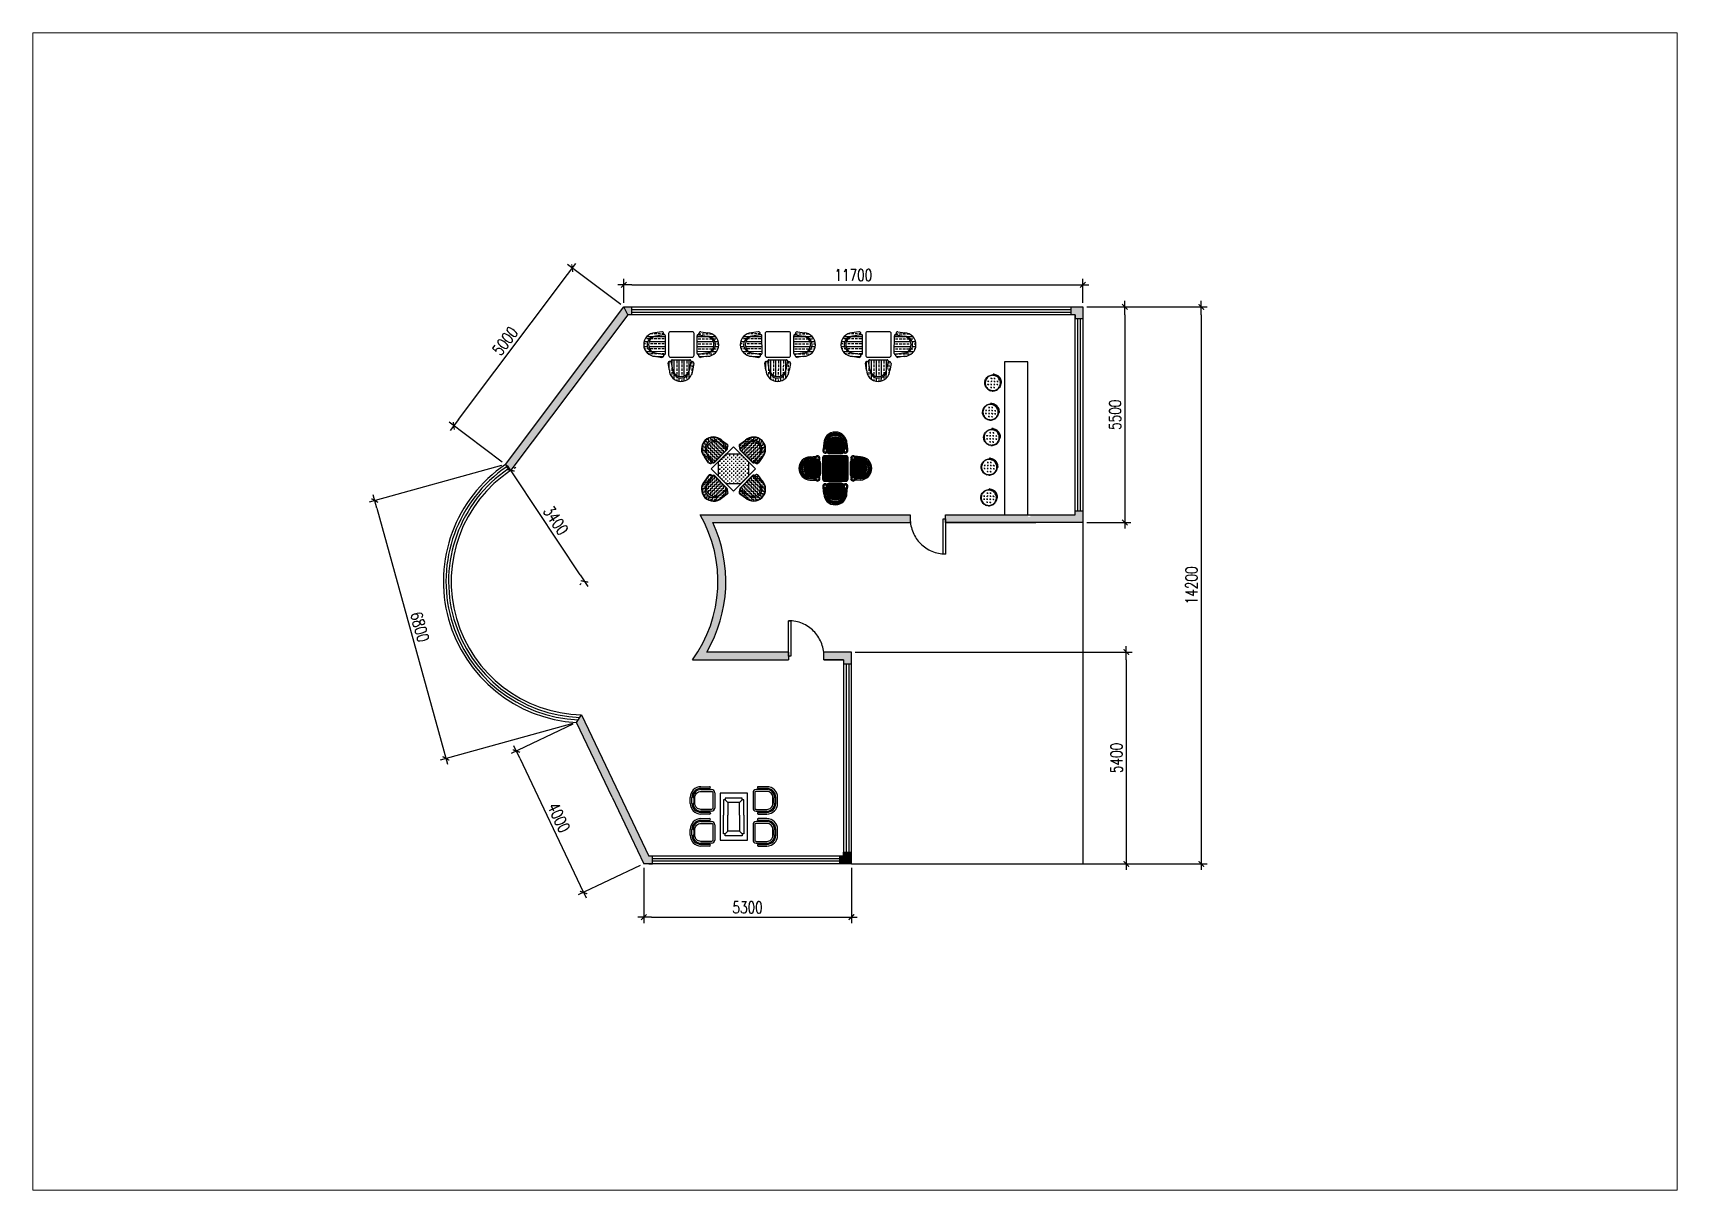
# Paper-space layout '2F平面A4' of a CAD drawing. Header units: millimetres. Extents: x 0 to 419, y 0 to 296.
# The model-space entities are those that its viewports show. They can reach past a viewport. Long polylines and large blocks are cut down to what shows.
import ezdxf

# ---------------------------------------------------------------- set-up
doc = ezdxf.new("R2010")
doc.units = ezdxf.units.MM
doc.header["$LTSCALE"] = 1000
doc.linetypes.add('HIDDEN4', pattern=[0.09375, 0.0625, -0.03125])
doc.layers.add('1', color=7, linetype='Continuous', lineweight=40)
for name, color, linetype in [('JJ', 7, 'Continuous'), ('WALL', 9, 'Continuous'), ('家具', 251, 'Continuous'), ('草图平面 03', 7, 'Continuous')]:
    doc.layers.add(name, color=color, linetype=linetype)
doc.styles.add('.WA_Romans', font='romans.shx', dxfattribs={"width": 0.75})
doc.dimstyles.new('ID-100', dxfattribs={"dimscale": 100, "dimtxt": 3, "dimasz": 2, "dimexe": 1.5, "dimexo": 1, "dimgap": 1, "dimtad": 1, "dimtoh": 1, "dimdec": 0, "dimzin": 3, "dimdsep": 46, "dimtxsty": '.WA_Romans', "dimblk": 'ID_tick', "dimcen": 0, "dimdle": 1.5, "dimclrd": 8, "dimclre": 8, "dimclrt": 256, "dimadec": 0, "dimazin": 0, "dimtfac": 0.075, "dimtdec": 0, "dimtix": 1, "dimtmove": 2, "dimatfit": 1, "dimfxl": 1, "dimtolj": 1, "dimtzin": 0, "dimlwd": -1, "dimlwe": -1, "dimarcsym": 0})
pattern_1 = [(359.63847, (-125266.26, -25711.16), (-0.801354, -126.99747), []), (359.63847, (-125202.36, -25648.06), (-0.801354, -126.99747), [63.5, -31.75])]
pattern_2 = [(180.36153, (384897.09, -25711.16), (0.801354, -126.99747), []), (180.36153, (384833.19, -25648.06), (0.801354, -126.99747), [63.5, -31.75])]
pattern_3 = [(269.63847, (116899.17, 242298.57), (-126.99747, 0.801354), []), (269.63847, (116962.27, 242234.68), (-126.99747, 0.801354), [63.5, -31.75])]
pattern_4 = [(359.63847, (-127829.65, -25711.16), (-0.801354, -126.99747), []), (359.63847, (-127765.75, -25648.06), (-0.801354, -126.99747), [63.5, -31.75])]
pattern_5 = [(180.36153, (382333.7, -25711.16), (0.801354, -126.99747), []), (180.36153, (382269.8, -25648.06), (0.801354, -126.99747), [63.5, -31.75])]
pattern_6 = [(269.63847, (114335.78, 242298.57), (-126.99747, 0.801354), []), (269.63847, (114398.88, 242234.68), (-126.99747, 0.801354), [63.5, -31.75])]
pattern_7 = [(359.63847, (-130291.71, -25711.16), (-0.801354, -126.99747), []), (359.63847, (-130227.81, -25648.06), (-0.801354, -126.99747), [63.5, -31.75])]
pattern_8 = [(180.36153, (379871.64, -25711.16), (0.801354, -126.99747), []), (180.36153, (379807.74, -25648.06), (0.801354, -126.99747), [63.5, -31.75])]
pattern_9 = [(269.63847, (111873.72, 242298.57), (-126.99747, 0.801354), []), (269.63847, (111936.82, 242234.68), (-126.99747, 0.801354), [63.5, -31.75])]
pattern_10 = [(360, (182978.23, -97518.27), (47.625, 47.625), [47.625, -47.625]), (90, (183025.857, -97518.27), (-47.625, 47.625), [47.625, -47.625])]
pattern_11 = [(90, (182978.23, -97518.27), (-47.625, 47.625), [47.625, -47.625]), (180, (182978.23, -97470.643), (-47.625, -47.625), [47.625, -47.625])]
pattern_12 = [(0, (9325.0154, 0), (0, 3.4925), [2.54, -0.9525]), (90, (9325.0154, 0), (-3.4925, 2e-16), [2.54, -0.9525])]

psp = doc.layouts.new('2F平面A4')

msp = doc.modelspace()

# ---------------------------------------------------------------- blocks, each defined once
blk = doc.blocks.new('door-900')
blk.add_line((83036, -36718), (83056, -36718))
blk.add_lwpolyline([(83036, -35818), (83096, -35818), (83096, -36718), (83036, -36718)], close=True)
at = {"linetype": 'HIDDEN4'}
blk.add_arc((83036, -36718), 900, 0, 90, dxfattribs=at)
blk = doc.blocks.new('ID_tick')
at = {"color": 0, "linetype": 'ByBlock'}
blk.add_line((-1, 0), (0.75, 0), dxfattribs=at)
blk.add_lwpolyline([(-0.35, -0.35, 0.16, 0.16, 0), (0.35, 0.35, 0.127, 0.127, 0)], format="xyseb", dxfattribs=at)
blk = doc.blocks.new('*D35')
at = {"color": 8, "transparency": 16777216}
for p, q in [((123326, -11739), (123326, -11127)), ((123526, -11277), (134826, -11277)), ((135026, -11739), (135026, -11127))]:
    blk.add_line(p, q, dxfattribs=at)
at = {"layer": 'Defpoints', "color": 0, "transparency": 16777216}
for p in [(135026, -11277), (123326, -11839), (135026, -11839)]:
    blk.add_point(p, dxfattribs=at)
at = {"color": 8, "transparency": 16777216, "xscale": 200, "yscale": 200, "zscale": 200, "rotation": 180}
blk.add_blockref('ID_tick', (123326, -11277), dxfattribs=at)
at = {"color": 8, "transparency": 16777216, "xscale": 200, "yscale": 200, "zscale": 200}
blk.add_blockref('ID_tick', (135026, -11277), dxfattribs=at)
at = {"transparency": 16777216, "insert": (129176, -11027), "char_height": 300, "attachment_point": 5, "style": '.WA_Romans'}
blk.add_mtext('\\A1;11700', dxfattribs=at)
blk = doc.blocks.new('*D36')
at = {"color": 8, "transparency": 16777216}
for p, q in [((135126, -11839), (138195, -11839)), ((138045, -12039), (138045, -25839)), ((135126, -26039), (138195, -26039))]:
    blk.add_line(p, q, dxfattribs=at)
at = {"layer": 'Defpoints', "color": 0, "transparency": 16777216}
for p in [(135026, -11839), (135026, -26039), (138045, -26039)]:
    blk.add_point(p, dxfattribs=at)
at = {"color": 8, "transparency": 16777216, "xscale": 200, "yscale": 200, "zscale": 200}
for p, rotation in [((138045, -11839), 90), ((138045, -26039), 270)]:
    blk.add_blockref('ID_tick', p, dxfattribs=dict(at, rotation=rotation))
at = {"transparency": 16777216, "insert": (137795, -18939), "char_height": 300, "attachment_point": 5, "rotation": 90, "style": '.WA_Romans'}
blk.add_mtext('\\A1;14200', dxfattribs=at)
blk = doc.blocks.new('*D37')
at = {"color": 8, "transparency": 16777216}
for p, q in [((123834, -26139), (123834, -27547)), ((129126, -26139), (129126, -27547)), ((124034, -27397), (128926, -27397))]:
    blk.add_line(p, q, dxfattribs=at)
at = {"layer": 'Defpoints', "color": 0, "transparency": 16777216}
for p in [(123834, -26039), (129126, -26039), (129126, -27397)]:
    blk.add_point(p, dxfattribs=at)
at = {"color": 8, "transparency": 16777216, "xscale": 200, "yscale": 200, "zscale": 200, "rotation": 180}
blk.add_blockref('ID_tick', (123834, -27397), dxfattribs=at)
at = {"color": 8, "transparency": 16777216, "xscale": 200, "yscale": 200, "zscale": 200}
blk.add_blockref('ID_tick', (129126, -27397), dxfattribs=at)
at = {"transparency": 16777216, "insert": (126480, -27147), "char_height": 300, "attachment_point": 5, "style": '.WA_Romans'}
blk.add_mtext('\\A1;5300', dxfattribs=at)
blk = doc.blocks.new('*D38')
at = {"color": 8, "transparency": 16777216}
for p, q in [((122030, -22476), (120451, -23227)), ((120673, -23343), (122214, -26587)), ((123743, -26082), (122165, -26832))]:
    blk.add_line(p, q, dxfattribs=at)
at = {"layer": 'Defpoints', "color": 0, "transparency": 16777216}
for p in [(122120, -22433), (123834, -26039), (122300, -26768)]:
    blk.add_point(p, dxfattribs=at)
at = {"color": 8, "transparency": 16777216, "xscale": 200, "yscale": 200, "zscale": 200}
for p, rotation in [((120587, -23162), 115.4159426985167), ((122300, -26768), 295.4159426985167)]:
    blk.add_blockref('ID_tick', p, dxfattribs=dict(at, rotation=rotation))
at = {"transparency": 16777216, "insert": (121669, -24858), "char_height": 300, "attachment_point": 5, "rotation": 295.4159, "style": '.WA_Romans'}
blk.add_mtext('\\A1;4000', dxfattribs=at)
blk = doc.blocks.new('*D39')
at = {"color": 8, "transparency": 16777216}
for p, q in [((123246, -11779), (121891, -10761)), ((119112, -14711), (121890, -11011)), ((120227, -15798), (118872, -14781))]:
    blk.add_line(p, q, dxfattribs=at)
at = {"layer": 'Defpoints', "color": 0, "transparency": 16777216}
for p in [(122011, -10852), (123326, -11839), (120307, -15858)]:
    blk.add_point(p, dxfattribs=at)
at = {"color": 8, "transparency": 16777216, "xscale": 200, "yscale": 200, "zscale": 200}
for p, rotation in [((122011, -10852), 53.09245351918651), ((118992, -14871), 233.0924535191865)]:
    blk.add_blockref('ID_tick', p, dxfattribs=dict(at, rotation=rotation))
at = {"transparency": 16777216, "insert": (120301, -12711), "char_height": 300, "attachment_point": 5, "rotation": 53.0925, "style": '.WA_Romans'}
blk.add_mtext('\\A1;5000', dxfattribs=at)
blk = doc.blocks.new('*D40')
at = {"color": 8, "transparency": 16777216}
for p, q in [((120530, -15950), (120572, -15923)), ((122215, -18673), (120557, -16172)), ((122242, -18895), (122201, -18922))]:
    blk.add_line(p, q, dxfattribs=at)
at = {"layer": 'Defpoints', "color": 0, "transparency": 16777216}
for p in [(120447, -16006), (120447, -16006), (122326, -18839)]:
    blk.add_point(p, dxfattribs=at)
at = {"color": 8, "transparency": 16777216, "xscale": 200, "yscale": 200, "zscale": 200}
for p, rotation in [((120447, -16006), 123.5466759354622), ((122326, -18839), 303.5466759354622)]:
    blk.add_blockref('ID_tick', p, dxfattribs=dict(at, rotation=rotation))
at = {"transparency": 16777216, "insert": (121595, -17284), "char_height": 300, "attachment_point": 5, "rotation": 303.5467, "style": '.WA_Romans'}
blk.add_mtext('\\A1;3400', dxfattribs=at)
blk = doc.blocks.new('*D41')
at = {"color": 8, "transparency": 16777216}
for p, q in [((120211, -15885), (116834, -16816)), ((117032, -16969), (118738, -23158)), ((122024, -22460), (118647, -23391))]:
    blk.add_line(p, q, dxfattribs=at)
at = {"layer": 'Defpoints', "color": 0, "transparency": 16777216}
for p in [(120307, -15858), (122120, -22433), (118792, -23351)]:
    blk.add_point(p, dxfattribs=at)
at = {"color": 8, "transparency": 16777216, "xscale": 200, "yscale": 200, "zscale": 200}
for p, rotation in [((116979, -16776), 105.4140533714245), ((118792, -23351), 285.4140533714246)]:
    blk.add_blockref('ID_tick', p, dxfattribs=dict(at, rotation=rotation))
at = {"transparency": 16777216, "insert": (118126, -19997), "char_height": 300, "attachment_point": 5, "rotation": 285.4141, "style": '.WA_Romans'}
blk.add_mtext('\\A1;6800', dxfattribs=at)
blk = doc.blocks.new('*D42')
at = {"color": 8, "transparency": 16777216}
for p, q in [((129226, -20639), (136283, -20639)), ((136133, -20839), (136133, -25839)), ((129226, -26039), (136283, -26039))]:
    blk.add_line(p, q, dxfattribs=at)
at = {"layer": 'Defpoints', "color": 0, "transparency": 16777216}
for p in [(129126, -20639), (129126, -26039), (136133, -26039)]:
    blk.add_point(p, dxfattribs=at)
at = {"color": 8, "transparency": 16777216, "xscale": 200, "yscale": 200, "zscale": 200}
for p, rotation in [((136133, -20639), 90), ((136133, -26039), 270)]:
    blk.add_blockref('ID_tick', p, dxfattribs=dict(at, rotation=rotation))
at = {"transparency": 16777216, "insert": (135883, -23339), "char_height": 300, "attachment_point": 5, "rotation": 90, "style": '.WA_Romans'}
blk.add_mtext('\\A1;5400', dxfattribs=at)
blk = doc.blocks.new('*D43')
at = {"color": 8, "transparency": 16777216}
for p, q in [((135126, -11839), (136246, -11839)), ((136096, -12039), (136096, -17139)), ((135126, -17339), (136246, -17339))]:
    blk.add_line(p, q, dxfattribs=at)
at = {"layer": 'Defpoints', "color": 0, "transparency": 16777216}
for p in [(135026, -11839), (135026, -17339), (136096, -17339)]:
    blk.add_point(p, dxfattribs=at)
at = {"color": 8, "transparency": 16777216, "xscale": 200, "yscale": 200, "zscale": 200}
for p, rotation in [((136096, -11839), 90), ((136096, -17339), 270)]:
    blk.add_blockref('ID_tick', p, dxfattribs=dict(at, rotation=rotation))
at = {"transparency": 16777216, "insert": (135846, -14589), "char_height": 300, "attachment_point": 5, "rotation": 90, "style": '.WA_Romans'}
blk.add_mtext('\\A1;5500', dxfattribs=at)

# ---------------------------------------------------------------- dimensions: what is measured, and where the dimension line sits
for p1, p2, distance, text, picture, middle in [((120307.4, -15858.4), (123325.8, -11839.3), 1644.9, '5000', '*D39', (120301.4, -12710.9)), ((120307.4, -15858.4), (122120.2, -22433.5), -3452.8, '6800', '*D41', (118126.2, -19997.2)), ((122120.2, -22433.5), (123833.6, -26039.3), -1697.8, '4000', '*D38', (121669.2, -24857.8))]:
    dim = msp.add_aligned_dim(p1=p1, p2=p2, distance=distance, text=text, dimstyle='ID-100')
    dim.commit()
    dim.dimension.update_dxf_attribs({"geometry": picture, "text_midpoint": middle})
dim = msp.add_linear_dim(base=(135025.8, -11277.1), p1=(123325.8, -11839.3), p2=(135025.8, -11839.3), dimstyle='ID-100')
dim.commit()
dim.dimension.update_dxf_attribs({"geometry": '*D35', "text_midpoint": (129175.8, -11027.1)})
for p1, p2, distance, picture, middle in [((135025.8, -11839.3), (135025.8, -26039.3), 3018.8, '*D36', (137794.7, -18939.3)), ((122325.8, -18839.3), (120446.9, -16005.7), 0, '*D40', (121594.7, -17284.3))]:
    dim = msp.add_aligned_dim(p1=p1, p2=p2, distance=distance, dimstyle='ID-100')
    dim.commit()
    dim.dimension.update_dxf_attribs({"geometry": picture, "text_midpoint": middle})
for base, p1, p2, picture, middle in [((136096, -17339.3), (135025.8, -11839.3), (135025.8, -17339.3), '*D43', (135846, -14589.3)), ((136132.7, -26039.3), (129125.8, -20639.3), (129125.8, -26039.3), '*D42', (135882.7, -23339.3))]:
    dim = msp.add_linear_dim(base=base, p1=p1, p2=p2, angle=90, dimstyle='ID-100')
    dim.commit()
    dim.dimension.update_dxf_attribs({"geometry": picture, "text_midpoint": middle})
dim = msp.add_linear_dim(base=(129125.8, -27397), p1=(123833.6, -26039.3), p2=(129125.8, -26039.3), text='5300', dimstyle='ID-100')
dim.commit()
dim.dimension.update_dxf_attribs({"geometry": '*D37', "text_midpoint": (126479.7, -27147)})

# ---------------------------------------------------------------- hatches: boundary and pattern name
h = msp.add_hatch()
h.set_pattern_fill('ANGLE', color=256)
h.set_pattern_definition(pattern_12)
h.paths.add_polyline_path([(123206.5, -24253.5), (122249, -22238.5), (122120.2, -22433.5), (123025.8, -24339.3), (123833.6, -26039.3), (124060, -26039.3), (124060, -25839.3), (123960, -25839.3)])
h.paths.add_polyline_path([(125598.4, -17339.3), (130625.8, -17339.3), (130625.8, -17139.5), (125270.3, -17139.3, -0.2963648), (125075.4, -20839.3), (125319.2, -20839.3), (127525.8, -20839.3), (127525.8, -20639.3), (125443.5, -20639.3, 0.2429618)])
h.paths.add_polyline_path([(129125.8, -20639.3), (128425.8, -20639.3), (128425.8, -20839.3), (128925.8, -20839.3), (128925.8, -20939.3), (129125.8, -20939.3)])
h.paths.add_polyline_path([(135025.8, -17039.3), (134825.8, -17039.3), (134825.8, -17139.3), (133685.8, -17139.3), (133685.8, -17199.3), (133625.8, -17199.3), (133625.8, -17139.3), (131525.8, -17139.3), (131525.8, -17339.3), (135025.8, -17339.3)])
h.paths.add_polyline_path([(120990.7, -15281.6), (123425.7, -12039.3), (123325.8, -11839.3), (120307.4, -15858.4), (120363.5, -15941.2), (120419.5, -16024, -0.0024254), (120446.9, -16005.7)])
h.paths.add_polyline_path([(123525.7, -11839.3), (123425.7, -11839.3), (123325.8, -11839.3), (123425.7, -12039.3), (123525.7, -12039.3)])
h.paths.add_polyline_path([(135025.8, -11839.3), (134725.8, -11839.3), (134725.8, -12039.3), (134825.8, -12039.3), (134825.8, -12139.3), (135025.8, -12139.3)])
h = msp.add_hatch()
h.set_pattern_fill('ZIGZAG', color=165, scale=15, angle=360, style=0)
h.set_pattern_definition(pattern_10)
h.paths.add_polyline_path([(126484.1, -15312.4), (126298.3, -15445.2, 0.4634546), (126295, -15483.9), (126613.1, -15802, 0.4634546), (126651.9, -15798.8), (126784.6, -15612.9, 0.8104418)])
h.paths.add_polyline_path([(126784.6, -15612.9), (126659.4, -15788.2), (126684.9, -15813.7, 0.4634546), (126749.5, -15808.3), (126850.1, -15667.6, 0.9747047), (126429.5, -15247), (126288.7, -15347.5, 0.4634546), (126283.4, -15412.2), (126308.8, -15437.6), (126484.1, -15312.4, -1)])
h = msp.add_hatch()
h.set_pattern_fill('ZIGZAG', color=165, scale=15, angle=360, style=0)
h.set_pattern_definition(pattern_10)
h.paths.add_polyline_path([(125459.8, -16336.7), (125592.5, -16150.9, -0.4634546), (125631.3, -16147.7), (125949.4, -16465.7, -0.4634546), (125946.2, -16504.5), (125760.3, -16637.3, -0.8104418)])
h.paths.add_polyline_path([(125760.3, -16637.3), (125935.6, -16512), (125961.1, -16537.5, -0.4634546), (125955.7, -16602.1), (125815, -16702.7, -0.9747047), (125394.4, -16282.1), (125494.9, -16141.3, -0.4634546), (125559.5, -16136), (125585, -16161.4), (125459.8, -16336.7, 1)])
h = msp.add_hatch()
h.set_pattern_fill('ANGLE', color=256)
h.set_pattern_definition(pattern_12)
h.paths.add_polyline_path([(129125.8, -26039.3), (129125.8, -25739.3), (128925.8, -25739.3), (128925.8, -25839.3), (128825.8, -25839.3), (128825.8, -26039.3)])
at = {"layer": 'WALL'}
h = msp.add_hatch(dxfattribs=at)
h.set_pattern_fill('ANSI33', color=30, scale=20, angle=494.87448, style=0)
h.set_pattern_definition(pattern_8)
h.paths.add_polyline_path([(124129.3, -12588.6), (124354.4, -12549.6, -0.4634546), (124384.2, -12574.6), (124387.1, -13024.4, -0.4634546), (124357.5, -13049.7), (124132, -13013.6, -0.8104418)])
h.paths.add_polyline_path([(124132, -13013.6), (124344.7, -13047.7), (124345, -13083.7, -0.4634546), (124295.7, -13125.9), (124124.9, -13098.5, -0.9747047), (124121.2, -12503.7), (124291.6, -12474.2, -0.4634546), (124341.4, -12515.8), (124341.6, -12551.8), (124129.3, -12588.6, 1)])
h = msp.add_hatch(dxfattribs=at)
h.set_pattern_fill('ANSI33', color=30, scale=20, angle=494.87448, style=0)
h.set_pattern_definition(pattern_8)
h.paths.add_polyline_path([(124129.3, -12588.6), (124354.4, -12549.6, -0.4634546), (124384.2, -12574.6), (124387.1, -13024.4, -0.4634546), (124357.5, -13049.7), (124132, -13013.6, -0.8104418)])
h.paths.add_polyline_path([(124132, -13013.6), (124344.7, -13047.7), (124345, -13083.7, -0.4634546), (124295.7, -13125.9), (124124.9, -13098.5, -0.9747047), (124121.2, -12503.7), (124291.6, -12474.2, -0.4634546), (124341.4, -12515.8), (124341.6, -12551.8), (124129.3, -12588.6, 1)])
h = msp.add_hatch(dxfattribs=at)
h.set_pattern_fill('ANSI33', color=30, scale=20, angle=494.87448, style=0)
h.set_pattern_definition(pattern_7)
h.paths.add_polyline_path([(125450.6, -12588.6), (125225.5, -12549.6, 0.4634546), (125195.7, -12574.6), (125192.8, -13024.4, 0.4634546), (125222.4, -13049.7), (125447.9, -13013.6, 0.8104418)])
h.paths.add_polyline_path([(125447.9, -13013.6), (125235.2, -13047.7), (125235, -13083.7, 0.4634546), (125284.2, -13125.9), (125455, -13098.5, 0.9747047), (125458.8, -12503.7), (125288.3, -12474.2, 0.4634546), (125238.6, -12515.8), (125238.3, -12551.8), (125450.6, -12588.6, -1)])
h = msp.add_hatch(dxfattribs=at)
h.set_pattern_fill('ANSI33', color=30, scale=20, angle=494.87448, style=0)
h.set_pattern_definition(pattern_7)
h.paths.add_polyline_path([(125450.6, -12588.6), (125225.5, -12549.6, 0.4634546), (125195.7, -12574.6), (125192.8, -13024.4, 0.4634546), (125222.4, -13049.7), (125447.9, -13013.6, 0.8104418)])
h.paths.add_polyline_path([(125447.9, -13013.6), (125235.2, -13047.7), (125235, -13083.7, 0.4634546), (125284.2, -13125.9), (125455, -13098.5, 0.9747047), (125458.8, -12503.7), (125288.3, -12474.2, 0.4634546), (125238.6, -12515.8), (125238.3, -12551.8), (125450.6, -12588.6, -1)])
h = msp.add_hatch(dxfattribs=at)
h.set_pattern_fill('ANSI33', color=30, scale=20, angle=494.87448, style=0)
h.set_pattern_definition(pattern_5)
h.paths.add_polyline_path([(126591.4, -12588.6), (126816.5, -12549.6, -0.4634546), (126846.3, -12574.6), (126849.1, -13024.4, -0.4634546), (126819.6, -13049.7), (126594.1, -13013.6, -0.8104418)])
h.paths.add_polyline_path([(126594.1, -13013.6), (126806.8, -13047.7), (126807, -13083.7, -0.4634546), (126757.8, -13125.9), (126587, -13098.5, -0.9747047), (126583.2, -12503.7), (126753.7, -12474.2, -0.4634546), (126803.4, -12515.8), (126803.7, -12551.8), (126591.4, -12588.6, 1)])
h = msp.add_hatch(dxfattribs=at)
h.set_pattern_fill('ANSI33', color=30, scale=20, angle=494.87448, style=0)
h.set_pattern_definition(pattern_5)
h.paths.add_polyline_path([(126591.4, -12588.6), (126816.5, -12549.6, -0.4634546), (126846.3, -12574.6), (126849.1, -13024.4, -0.4634546), (126819.6, -13049.7), (126594.1, -13013.6, -0.8104418)])
h.paths.add_polyline_path([(126594.1, -13013.6), (126806.8, -13047.7), (126807, -13083.7, -0.4634546), (126757.8, -13125.9), (126587, -13098.5, -0.9747047), (126583.2, -12503.7), (126753.7, -12474.2, -0.4634546), (126803.4, -12515.8), (126803.7, -12551.8), (126591.4, -12588.6, 1)])
h = msp.add_hatch(dxfattribs=at)
h.set_pattern_fill('ANSI33', color=30, scale=20, angle=494.87448, style=0)
h.set_pattern_definition(pattern_4)
h.paths.add_polyline_path([(127912.7, -12588.6), (127687.6, -12549.6, 0.4634546), (127657.8, -12574.6), (127654.9, -13024.4, 0.4634546), (127684.4, -13049.7), (127910, -13013.6, 0.8104418)])
h.paths.add_polyline_path([(127910, -13013.6), (127697.3, -13047.7), (127697, -13083.7, 0.4634546), (127746.3, -13125.9), (127917.1, -13098.5, 0.9747047), (127920.8, -12503.7), (127750.4, -12474.2, 0.4634546), (127700.6, -12515.8), (127700.4, -12551.8), (127912.7, -12588.6, -1)])
h = msp.add_hatch(dxfattribs=at)
h.set_pattern_fill('ANSI33', color=30, scale=20, angle=494.87448, style=0)
h.set_pattern_definition(pattern_4)
h.paths.add_polyline_path([(127912.7, -12588.6), (127687.6, -12549.6, 0.4634546), (127657.8, -12574.6), (127654.9, -13024.4, 0.4634546), (127684.4, -13049.7), (127910, -13013.6, 0.8104418)])
h.paths.add_polyline_path([(127910, -13013.6), (127697.3, -13047.7), (127697, -13083.7, 0.4634546), (127746.3, -13125.9), (127917.1, -13098.5, 0.9747047), (127920.8, -12503.7), (127750.4, -12474.2, 0.4634546), (127700.6, -12515.8), (127700.4, -12551.8), (127912.7, -12588.6, -1)])
h = msp.add_hatch(dxfattribs=at)
h.set_pattern_fill('ANSI33', color=30, scale=20, angle=494.87448, style=0)
h.set_pattern_definition(pattern_2)
h.paths.add_polyline_path([(129154.8, -12588.6), (129379.8, -12549.6, -0.4634546), (129409.7, -12574.6), (129412.5, -13024.4, -0.4634546), (129383, -13049.7), (129157.5, -13013.6, -0.8104418)])
h.paths.add_polyline_path([(129157.5, -13013.6), (129370.2, -13047.7), (129370.4, -13083.7, -0.4634546), (129321.2, -13125.9), (129150.4, -13098.5, -0.9747047), (129146.6, -12503.7), (129317.1, -12474.2, -0.4634546), (129366.8, -12515.8), (129367, -12551.8), (129154.8, -12588.6, 1)])
h = msp.add_hatch(dxfattribs=at)
h.set_pattern_fill('ANSI33', color=30, scale=20, angle=494.87448, style=0)
h.set_pattern_definition(pattern_2)
h.paths.add_polyline_path([(129154.8, -12588.6), (129379.8, -12549.6, -0.4634546), (129409.7, -12574.6), (129412.5, -13024.4, -0.4634546), (129383, -13049.7), (129157.5, -13013.6, -0.8104418)])
h.paths.add_polyline_path([(129157.5, -13013.6), (129370.2, -13047.7), (129370.4, -13083.7, -0.4634546), (129321.2, -13125.9), (129150.4, -13098.5, -0.9747047), (129146.6, -12503.7), (129317.1, -12474.2, -0.4634546), (129366.8, -12515.8), (129367, -12551.8), (129154.8, -12588.6, 1)])
h = msp.add_hatch(dxfattribs=at)
h.set_pattern_fill('ANSI33', color=30, scale=20, angle=494.87448, style=0)
h.set_pattern_definition(pattern_1)
h.paths.add_polyline_path([(130476.1, -12588.6), (130251, -12549.6, 0.4634546), (130221.1, -12574.6), (130218.3, -13024.4, 0.4634546), (130247.8, -13049.7), (130473.4, -13013.6, 0.8104418)])
h.paths.add_polyline_path([(130473.4, -13013.6), (130260.7, -13047.7), (130260.4, -13083.7, 0.4634546), (130309.6, -13125.9), (130480.5, -13098.5, 0.9747047), (130484.2, -12503.7), (130313.8, -12474.2, 0.4634546), (130264, -12515.8), (130263.8, -12551.8), (130476.1, -12588.6, -1)])
h = msp.add_hatch(dxfattribs=at)
h.set_pattern_fill('ANSI33', color=30, scale=20, angle=494.87448, style=0)
h.set_pattern_definition(pattern_1)
h.paths.add_polyline_path([(130476.1, -12588.6), (130251, -12549.6, 0.4634546), (130221.1, -12574.6), (130218.3, -13024.4, 0.4634546), (130247.8, -13049.7), (130473.4, -13013.6, 0.8104418)])
h.paths.add_polyline_path([(130473.4, -13013.6), (130260.7, -13047.7), (130260.4, -13083.7, 0.4634546), (130309.6, -13125.9), (130480.5, -13098.5, 0.9747047), (130484.2, -12503.7), (130313.8, -12474.2, 0.4634546), (130264, -12515.8), (130263.8, -12551.8), (130476.1, -12588.6, -1)])
h = msp.add_hatch(dxfattribs=at)
h.set_pattern_fill('ANSI33', color=30, scale=20, angle=404.87448, style=0)
h.set_pattern_definition(pattern_9)
h.paths.add_polyline_path([(124996.3, -13443.7), (125035.3, -13218.7, 0.4634546), (125010.3, -13188.8), (124560.5, -13186, 0.4634546), (124535.2, -13215.5), (124571.3, -13441.1, 0.8104418)])
h.paths.add_polyline_path([(124571.3, -13441.1), (124537.2, -13228.3), (124501.2, -13228.1, 0.4634546), (124459, -13277.3), (124486.3, -13448.1, 0.9747047), (125081.1, -13451.9), (125110.7, -13281.4, 0.4634546), (125069, -13231.7), (125033, -13231.5), (124996.3, -13443.7, -1)])
h = msp.add_hatch(dxfattribs=at)
h.set_pattern_fill('ANSI33', color=30, scale=20, angle=404.87448, style=0)
h.set_pattern_definition(pattern_9)
h.paths.add_polyline_path([(124996.3, -13443.7), (125035.3, -13218.7, 0.4634546), (125010.3, -13188.8), (124560.5, -13186, 0.4634546), (124535.2, -13215.5), (124571.3, -13441.1, 0.8104418)])
h.paths.add_polyline_path([(124571.3, -13441.1), (124537.2, -13228.3), (124501.2, -13228.1, 0.4634546), (124459, -13277.3), (124486.3, -13448.1, 0.9747047), (125081.1, -13451.9), (125110.7, -13281.4, 0.4634546), (125069, -13231.7), (125033, -13231.5), (124996.3, -13443.7, -1)])
h = msp.add_hatch(dxfattribs=at)
h.set_pattern_fill('ANSI33', color=30, scale=20, angle=404.87448, style=0)
h.set_pattern_definition(pattern_6)
h.paths.add_polyline_path([(127458.4, -13443.7), (127497.3, -13218.7, 0.4634546), (127472.4, -13188.8), (127022.6, -13186, 0.4634546), (126997.2, -13215.5), (127033.4, -13441.1, 0.8104418)])
h.paths.add_polyline_path([(127033.4, -13441.1), (126999.3, -13228.3), (126963.3, -13228.1, 0.4634546), (126921, -13277.3), (126948.4, -13448.1, 0.9747047), (127543.2, -13451.9), (127572.7, -13281.4, 0.4634546), (127531.1, -13231.7), (127495.1, -13231.5), (127458.4, -13443.7, -1)])
h = msp.add_hatch(dxfattribs=at)
h.set_pattern_fill('ANSI33', color=30, scale=20, angle=404.87448, style=0)
h.set_pattern_definition(pattern_6)
h.paths.add_polyline_path([(127458.4, -13443.7), (127497.3, -13218.7, 0.4634546), (127472.4, -13188.8), (127022.6, -13186, 0.4634546), (126997.2, -13215.5), (127033.4, -13441.1, 0.8104418)])
h.paths.add_polyline_path([(127033.4, -13441.1), (126999.3, -13228.3), (126963.3, -13228.1, 0.4634546), (126921, -13277.3), (126948.4, -13448.1, 0.9747047), (127543.2, -13451.9), (127572.7, -13281.4, 0.4634546), (127531.1, -13231.7), (127495.1, -13231.5), (127458.4, -13443.7, -1)])
h = msp.add_hatch(dxfattribs=at)
h.set_pattern_fill('ANSI33', color=30, scale=20, angle=404.87448, style=0)
h.set_pattern_definition(pattern_3)
h.paths.add_polyline_path([(130021.7, -13443.7), (130060.7, -13218.7, 0.4634546), (130035.7, -13188.8), (129586, -13186, 0.4634546), (129560.6, -13215.5), (129596.7, -13441.1, 0.8104418)])
h.paths.add_polyline_path([(129596.7, -13441.1), (129562.7, -13228.3), (129526.7, -13228.1, 0.4634546), (129484.4, -13277.3), (129511.8, -13448.1, 0.9747047), (130106.6, -13451.9), (130136.1, -13281.4, 0.4634546), (130094.5, -13231.7), (130058.5, -13231.5), (130021.7, -13443.7, -1)])
h = msp.add_hatch(dxfattribs=at)
h.set_pattern_fill('ANSI33', color=30, scale=20, angle=404.87448, style=0)
h.set_pattern_definition(pattern_3)
h.paths.add_polyline_path([(130021.7, -13443.7), (130060.7, -13218.7, 0.4634546), (130035.7, -13188.8), (129586, -13186, 0.4634546), (129560.6, -13215.5), (129596.7, -13441.1, 0.8104418)])
h.paths.add_polyline_path([(129596.7, -13441.1), (129562.7, -13228.3), (129526.7, -13228.1, 0.4634546), (129484.4, -13277.3), (129511.8, -13448.1, 0.9747047), (130106.6, -13451.9), (130136.1, -13281.4, 0.4634546), (130094.5, -13231.7), (130058.5, -13231.5), (130021.7, -13443.7, -1)])
h = msp.add_hatch(dxfattribs=at)
h.set_pattern_fill('ZIGZAG', color=215, scale=15, angle=90, style=0)
h.set_pattern_definition(pattern_11)
h.paths.add_polyline_path([(125459.8, -15610.3), (125592.5, -15796.2, 0.4634546), (125631.3, -15799.4), (125949.4, -15481.4, 0.4634546), (125946.2, -15442.6), (125760.3, -15309.8, 0.8104418)])
h.paths.add_polyline_path([(125760.3, -15309.8), (125935.6, -15435), (125961.1, -15409.6, 0.4634546), (125955.7, -15345), (125815, -15244.4, 0.9747047), (125394.4, -15665), (125494.9, -15805.8, 0.4634546), (125559.5, -15811.1), (125585, -15785.7), (125459.8, -15610.3, -1)])
h = msp.add_hatch(dxfattribs=at)
h.set_pattern_fill('ZIGZAG', color=215, scale=15, angle=90, style=0)
h.set_pattern_definition(pattern_11)
h.paths.add_polyline_path([(126484.1, -16634.7), (126298.3, -16501.9, -0.4634546), (126295, -16463.1), (126613.1, -16145.1, -0.4634546), (126651.9, -16148.3), (126784.6, -16334.2, -0.8104418)])
h.paths.add_polyline_path([(126784.6, -16334.2), (126659.4, -16158.9), (126684.9, -16133.4, -0.4634546), (126749.5, -16138.8), (126850.1, -16279.5, -0.9747047), (126429.5, -16700.1), (126288.7, -16599.6, -0.4634546), (126283.4, -16534.9), (126308.8, -16509.5), (126484.1, -16634.7, 1)])
at = {"layer": '家具'}
h = msp.add_hatch(dxfattribs=at)
h.set_pattern_fill('NET3', color=33, scale=300, style=0)
h.set_pattern_definition([(0, (124616.62, -19861.976), (0, 37.5), []), (60, (124616.62, -19861.976), (-32.47595, 18.75), []), (120, (124616.62, -19861.976), (-32.47595, -18.75), [])])
edge = h.paths.add_edge_path()
edge.add_arc((128716.1, -15371.9), 217.2, 11.95449, 168.04551)
edge.add_line((128503.6, -15326.9), (128480.5, -15465.5))
edge.add_arc((128579.1, -15481.9), 100, 170.53768, 270)
edge.add_line((128579.1, -15581.9), (128853.1, -15581.9))
edge.add_arc((128853.1, -15481.9), 100, 270, 369.46232)
edge.add_line((128951.7, -15465.5), (128928.6, -15326.9))
h = msp.add_hatch(dxfattribs=at)
h.set_pattern_fill('NET3', color=33, scale=300, angle=90, style=0)
h.set_pattern_definition([(90, (132619.876, -20057.07), (-37.5, 2e-15), []), (150, (132619.876, -20057.07), (-18.75, -32.47595), []), (210, (132619.876, -20057.07), (18.75, -32.47595), [])])
edge = h.paths.add_edge_path()
edge.add_arc((128129.8, -15957.6), 217.2, 101.95449, 258.04551)
edge.add_line((128084.8, -16170.1), (128223.4, -16193.2))
edge.add_arc((128239.8, -16094.5), 100, 260.53768, 360)
edge.add_line((128339.8, -16094.5), (128339.8, -15820.6))
edge.add_arc((128239.8, -15820.6), 100, 0, 99.46232)
edge.add_line((128223.4, -15722), (128084.8, -15745.1))
h = msp.add_hatch(dxfattribs=at)
h.set_pattern_fill('NET3', color=33, scale=300, angle=90, style=0)
h.set_pattern_definition([(90, (3368.9, -47013.434), (-37.5, 2e-15), []), (150, (3368.9, -47013.434), (-18.75, -32.475953), []), (210, (3368.9, -47013.434), (18.75, -32.475953), [])])
h.paths.add_polyline_path([(128980.8, -15692.9), (128450.8, -15692.9), (128450.8, -16222.9), (128980.8, -16222.9)])
h = msp.add_hatch(dxfattribs=at)
h.set_pattern_fill('NET3', color=33, scale=300, angle=90, style=0)
h.set_pattern_definition([(90, (124811.714, -20057.07), (37.5, -2e-15), []), (30, (124811.714, -20057.07), (18.75, -32.47595), []), (330, (124811.714, -20057.07), (-18.75, -32.47595), [])])
edge = h.paths.add_edge_path()
edge.add_arc((129301.8, -15957.6), 217.2, 281.95449, 438.04551)
edge.add_line((129346.8, -15745.1), (129208.2, -15722))
edge.add_arc((129191.8, -15820.6), 100, 80.53768, 180)
edge.add_line((129091.8, -15820.6), (129091.8, -16094.5))
edge.add_arc((129191.8, -16094.5), 100, 180, 279.46232)
edge.add_line((129208.2, -16193.2), (129346.8, -16170.1))
h = msp.add_hatch(dxfattribs=at)
h.set_pattern_fill('NET3', color=33, scale=300, style=0)
h.set_pattern_definition([(0, (124616.62, -12053.815), (0, -37.5), []), (300, (124616.62, -12053.815), (-32.47595, -18.75), []), (240, (124616.62, -12053.815), (-32.47595, 18.75), [])])
edge = h.paths.add_edge_path()
edge.add_arc((128716.1, -16543.9), 217.2, 191.95449, 348.04551)
edge.add_line((128928.6, -16588.9), (128951.7, -16450.3))
edge.add_arc((128853.1, -16433.9), 100, 350.53768, 450)
edge.add_line((128853.1, -16333.9), (128579.1, -16333.9))
edge.add_arc((128579.1, -16433.9), 100, 90, 189.46232)
edge.add_line((128480.5, -16450.3), (128503.6, -16588.9))

# ---------------------------------------------------------------- linework, layer by layer
for p, q in [((123425.7, -12039.3), (123325.8, -11839.3)), ((123425.7, -11839.3), (123525.7, -11839.3)), ((123525.7, -11839.3), (123525.7, -12039.3)), ((134725.8, -12039.3), (134725.8, -11839.3)), ((134825.8, -12039.3), (134725.8, -12039.3)), ((134825.8, -12039.3), (134825.8, -12139.3)), ((134825.8, -12139.3), (135025.8, -12139.3)), ((132511.6, -13779.9), (132526.3, -13779.8)), ((132526.7, -13765.5), (132512, -13764.6)), ((132526.3, -13779.8), (132526.1, -13785.5)), ((132528.6, -13811.1), (132526.1, -13785.5)), ((132526.4, -13776.3), (132526.3, -13777.7)), ((132526.3, -13777.7), (132526.3, -13778.8)), ((132526.3, -13778.8), (132526.3, -13779.6)), ((132526.3, -13779.6), (132526.3, -13779.8)), ((132526.6, -13770.5), (132526.4, -13774.8)), ((132526.4, -13774.8), (132526.4, -13776.3)), ((132526.7, -13767.6), (132526.6, -13769)), ((132526.6, -13769), (132526.6, -13770.5)), ((132526.9, -13759.8), (132526.7, -13765.5)), ((132526.7, -13765.5), (132526.7, -13765.8)), ((132526.7, -13765.8), (132526.7, -13766.5)), ((132526.7, -13766.5), (132526.7, -13767.6)), ((132530.9, -13734.4), (132526.9, -13759.8)), ((132534.2, -13836.3), (132528.6, -13811.1)), ((132530.9, -13734.4), (132538, -13709.6)), ((132536.8, -13760.7), (132536.1, -13785.2)), ((132536.1, -13785.2), (132538.4, -13809.6)), ((132540.7, -13736.5), (132536.8, -13760.7)), ((132538, -13709.6), (132548.2, -13686)), ((132538.4, -13809.6), (132543.8, -13833.5)), ((132547.5, -13713), (132540.7, -13736.5)), ((132557.2, -13690.5), (132547.5, -13713)), ((132548.2, -13686), (132561.3, -13663.8)), ((132569.6, -13669.4), (132557.2, -13690.5)), ((132561.3, -13663.8), (132577.1, -13643.5)), ((132584.6, -13650.1), (132569.6, -13669.4)), ((132577.1, -13643.5), (132595.3, -13625.2)), ((132601.9, -13632.7), (132584.6, -13650.1)), ((132595.3, -13625.2), (132615.6, -13609.4)), ((132598.3, -13813.8), (132598.6, -13813.9)), ((132598.6, -13813.9), (132612.3, -13813.3)), ((132612.2, -13815.3), (132598.6, -13813.9)), ((132600.6, -13735.9), (132601, -13735.9)), ((132601, -13735.9), (132614.7, -13735.3)), ((132614.6, -13737.3), (132601, -13735.9)), ((132621.2, -13617.7), (132601.9, -13632.7)), ((132612.2, -13815.3), (132612.8, -13828.9)), ((132612.3, -13813.3), (132613.7, -13799.6)), ((132614.2, -13815.3), (132612.8, -13828.9)), ((132612.8, -13828.9), (132612.8, -13829.3)), ((132613.7, -13799.6), (132613.7, -13799.3)), ((132614.3, -13813.3), (132613.7, -13799.6)), ((132614.2, -13815.3), (132627.9, -13814.7)), ((132614.3, -13813.3), (132627.9, -13814.7)), ((132615.2, -13751), (132614.6, -13737.3)), ((132614.7, -13735.3), (132616.1, -13721.7)), ((132615.2, -13751), (132616.6, -13737.4)), ((132615.2, -13751), (132615.2, -13751.3)), ((132615.6, -13609.4), (132637.7, -13596.3)), ((132616.1, -13721.3), (132616.1, -13721.7)), ((132616.1, -13721.7), (132616.7, -13735.4)), ((132630.3, -13736.8), (132616.6, -13737.4)), ((132616.7, -13735.4), (132630.3, -13736.8)), ((132642.3, -13605.2), (132621.2, -13617.7)), ((132627.9, -13814.7), (132628.3, -13814.7)), ((132630.3, -13736.8), (132630.6, -13736.8)), ((132637.7, -13596.3), (132661.3, -13586)), ((132664.7, -13595.4), (132642.3, -13605.2)), ((132661.3, -13586), (132686, -13578.8)), ((132688.2, -13588.6), (132664.7, -13595.4)), ((132675.9, -13816.2), (132676.2, -13816.2)), ((132676.6, -13816.2), (132676.2, -13816.2)), ((132690.3, -13815.6), (132676.6, -13816.2)), ((132690.2, -13817.6), (132676.6, -13816.2)), ((132678.6, -13738.2), (132678.9, -13738.2)), ((132678.9, -13738.2), (132692.6, -13737.7)), ((132678.9, -13738.2), (132692.6, -13739.7)), ((132681.3, -13660.3), (132680.9, -13660.3)), ((132681.3, -13660.3), (132695, -13659.7)), ((132694.9, -13661.7), (132681.3, -13660.3)), ((132686, -13578.8), (132711.5, -13574.8)), ((132712.4, -13584.7), (132688.2, -13588.6)), ((132690.2, -13817.6), (132690.8, -13831.3)), ((132690.3, -13815.6), (132691.7, -13802)), ((132692.2, -13817.7), (132690.8, -13831.3)), ((132691.7, -13802), (132691.7, -13801.7)), ((132692.3, -13815.7), (132691.7, -13802)), ((132692.2, -13817.7), (132705.9, -13817.1)), ((132692.3, -13815.7), (132705.9, -13817.1)), ((132694, -13724), (132692.6, -13737.7)), ((132693.1, -13753.3), (132692.6, -13739.7)), ((132693.1, -13753.3), (132694.6, -13739.7)), ((132693.1, -13753.7), (132693.1, -13753.3)), ((132694, -13724), (132694, -13723.7)), ((132694, -13724), (132694.6, -13737.7)), ((132708.2, -13739.1), (132694.6, -13737.7)), ((132708.2, -13739.1), (132694.6, -13739.7)), ((132694.9, -13661.7), (132695.5, -13675.7)), ((132695, -13659.7), (132696.4, -13646.1)), ((132696.9, -13661.8), (132695.5, -13675.7)), ((132696.4, -13646.1), (132696.4, -13645.7)), ((132697, -13659.8), (132696.4, -13646.1)), ((132696.9, -13661.8), (132710.6, -13661.2)), ((132697, -13659.8), (132710.6, -13661.2)), ((132705.9, -13817.1), (132706.2, -13817.1)), ((132708.6, -13739.1), (132708.2, -13739.1)), ((132710.6, -13661.2), (132710.9, -13661.2)), ((132711.5, -13574.8), (132730, -13574.2)), ((132736.9, -13583.9), (132712.4, -13584.7)), ((132730, -13574.2), (132730, -13559.5)), ((132730, -13574.2), (132730.3, -13574.2)), ((132730.3, -13574.2), (132731, -13574.1)), ((132731, -13574.1), (132732.1, -13574.1)), ((132732.1, -13574.1), (132733.5, -13574)), ((132733.5, -13574), (132735, -13574)), ((132735, -13574), (132737.2, -13573.9)), ((132737.2, -13573.9), (132736.9, -13583.9)), ((132750.4, -13585.2), (132736.9, -13583.9)), ((132737.4, -13568.8), (132737.2, -13573.9)), ((132737.5, -13564.9), (132737.4, -13568.8)), ((132751.9, -13570.2), (132737.4, -13568.8)), ((132737.8, -13553.9), (132737.5, -13564.9)), ((132737.5, -13564.9), (132764.2, -13567.4)), ((132765.9, -13556.6), (132737.8, -13553.9)), ((132750.4, -13585.2), (132751.4, -13575.3)), ((132761.3, -13586.2), (132750.4, -13585.2)), ((132751.9, -13570.2), (132751.4, -13575.3)), ((132762.8, -13576.3), (132751.4, -13575.3)), ((132763.6, -13571.2), (132751.9, -13570.2)), ((132754.5, -13818.6), (132754.2, -13818.6)), ((132768.2, -13818), (132754.5, -13818.6)), ((132768.2, -13820), (132754.5, -13818.6)), ((132756.9, -13740.6), (132756.6, -13740.6)), ((132770.6, -13740), (132756.9, -13740.6)), ((132770.5, -13742), (132756.9, -13740.6)), ((132759.3, -13662.6), (132758.9, -13662.6)), ((132772.9, -13662), (132759.3, -13662.6)), ((132772.9, -13664), (132759.3, -13662.6)), ((132785.2, -13591.5), (132761.3, -13586.2)), ((132762.8, -13576.3), (132788, -13581.9)), ((132763.6, -13571.2), (132789.4, -13577)), ((132790.5, -13573.2), (132764.2, -13567.4)), ((132765.9, -13556.6), (132793.5, -13562.7)), ((132768.2, -13818), (132769.6, -13804.4)), ((132768.2, -13820), (132768.8, -13833.7)), ((132770.2, -13820), (132768.8, -13833.7)), ((132769.6, -13804.4), (132769.6, -13804)), ((132770.2, -13818), (132769.6, -13804.4)), ((132770.2, -13818), (132783.8, -13819.4)), ((132770.2, -13820), (132783.8, -13819.4)), ((132770.5, -13742), (132771.1, -13755.7)), ((132770.6, -13740), (132772, -13726.4)), ((132772.5, -13742.1), (132771.1, -13755.7)), ((132771.1, -13755.7), (132771.1, -13756)), ((132772, -13726.4), (132772, -13726)), ((132772.6, -13740.1), (132772, -13726.4)), ((132772.5, -13742.1), (132786.2, -13741.5)), ((132772.6, -13740.1), (132786.2, -13741.5)), ((132772.9, -13662), (132774.3, -13648.4)), ((132772.9, -13664), (132773.5, -13677.7)), ((132774.9, -13664.1), (132773.5, -13677.7)), ((132773.5, -13677.7), (132773.5, -13678.1)), ((132774.3, -13648.4), (132774.4, -13648.1)), ((132774.9, -13662.1), (132774.3, -13648.4)), ((132774.9, -13662.1), (132788.6, -13663.5)), ((132774.9, -13664.1), (132788.6, -13663.5)), ((132783.8, -13819.4), (132784.2, -13819.5)), ((132807.7, -13601.1), (132784.8, -13592.9)), ((132807.9, -13599.7), (132785.2, -13591.5)), ((132786.2, -13741.5), (132786.5, -13741.5)), ((132811.9, -13590.5), (132788, -13581.9)), ((132788.6, -13663.5), (132788.9, -13663.5)), ((132789.4, -13577), (132813.9, -13585.7)), ((132790.5, -13573.2), (132815.8, -13582.3)), ((132793.5, -13562.7), (132820.1, -13572.2)), ((132800.9, -13619.2), (132800.9, -13619.3)), ((132811.9, -13590.5), (132807.9, -13599.7)), ((132808.2, -13599.8), (132807.9, -13599.7)), ((132820.1, -13605.8), (132808.2, -13599.8)), ((132813.9, -13585.7), (132811.9, -13590.5)), ((132813.9, -13585.7), (132814.2, -13585.9)), ((132814.2, -13585.9), (132827, -13592.3)), ((132815.8, -13582.3), (132839.7, -13594.5)), ((132820.1, -13572.2), (132845.3, -13585)), ((132820.1, -13605.8), (132824.6, -13596.9)), ((132830.1, -13610.9), (132820.1, -13605.8)), ((132824.6, -13596.9), (132827, -13592.3)), ((132835.1, -13602.3), (132824.6, -13596.9)), ((132827, -13592.3), (132837.8, -13597.8)), ((132850.3, -13624.6), (132830.1, -13610.9)), ((132832.5, -13820.9), (132832.2, -13820.9)), ((132846.2, -13820.3), (132832.5, -13820.9)), ((132846.1, -13822.3), (132832.5, -13820.9)), ((132834.9, -13743), (132834.5, -13742.9)), ((132848.5, -13742.4), (132834.9, -13743)), ((132848.5, -13744.4), (132834.9, -13743)), ((132856.5, -13616.7), (132835.1, -13602.3)), ((132837.8, -13597.8), (132859.6, -13612.6)), ((132862, -13609.6), (132839.7, -13594.5)), ((132868.7, -13600.9), (132845.3, -13585)), ((132846.1, -13822.3), (132846.7, -13836)), ((132846.2, -13820.3), (132847.6, -13806.7)), ((132848.1, -13822.4), (132846.7, -13836)), ((132847.6, -13806.7), (132847.6, -13806.4)), ((132848.2, -13820.4), (132847.6, -13806.7)), ((132848.1, -13822.4), (132861.8, -13821.8)), ((132848.2, -13820.4), (132861.8, -13821.8)), ((132848.5, -13742.4), (132850, -13728.7)), ((132848.5, -13744.4), (132849.1, -13758)), ((132850.5, -13744.4), (132849.1, -13758)), ((132849.1, -13758), (132849.1, -13758.4)), ((132850, -13728.7), (132850, -13728.4)), ((132850.5, -13742.4), (132850, -13728.7)), ((132868.2, -13640.3), (132850.3, -13624.6)), ((132850.5, -13742.4), (132864.2, -13743.8)), ((132850.5, -13744.4), (132864.2, -13743.8)), ((132854.5, -13655.9), (132854.5, -13656)), ((132875.2, -13633.2), (132856.5, -13616.7)), ((132859.6, -13612.6), (132878.9, -13629.6)), ((132861.8, -13821.8), (132862.2, -13821.8)), ((132882.2, -13627.3), (132862, -13609.6)), ((132864.2, -13743.8), (132864.5, -13743.8)), ((132875.2, -13633.2), (132868.2, -13640.3)), ((132868.7, -13640.8), (132868.2, -13640.3)), ((132889.9, -13619.5), (132868.7, -13600.9)), ((132877.3, -13650.5), (132868.7, -13640.8)), ((132878.9, -13629.6), (132875.2, -13633.2)), ((132877.3, -13650.5), (132884.8, -13643.9)), ((132884.9, -13659.1), (132877.3, -13650.5)), ((132900, -13647.5), (132882.2, -13627.3)), ((132884.8, -13643.9), (132888.6, -13640.5)), ((132892.8, -13653), (132884.8, -13643.9)), ((132898.7, -13679.4), (132884.9, -13659.1)), ((132898.5, -13706.1), (132888.1, -13685.7)), ((132888.6, -13640.5), (132896.9, -13649.8)), ((132908.6, -13640.7), (132889.9, -13619.5)), ((132890.9, -13709.7), (132890.9, -13709.7)), ((132907.3, -13674.3), (132892.8, -13653)), ((132896.9, -13649.8), (132911.8, -13671.6)), ((132909.4, -13700.3), (132898.7, -13679.4)), ((132915.1, -13669.7), (132900, -13647.5)), ((132905.1, -13773.2), (132905.1, -13773.1)), ((132918.6, -13696.2), (132907.3, -13674.3)), ((132924.5, -13664.1), (132908.6, -13640.7)), ((132918.6, -13696.2), (132909.4, -13700.3)), ((132909.9, -13701.2), (132909.4, -13700.3)), ((132914.2, -13713), (132909.9, -13701.2)), ((132911.8, -13671.6), (132923.3, -13694.2)), ((132914.2, -13713), (132923.5, -13709.6)), ((132918.2, -13724.2), (132914.2, -13713)), ((132914.6, -13844.7), (132921.4, -13821.1)), ((132927.3, -13693.6), (132915.1, -13669.7)), ((132923.6, -13748.1), (132918.2, -13724.2)), ((132923.3, -13694.2), (132918.6, -13696.2)), ((132921.4, -13821.1), (132925.2, -13796.9)), ((132923.5, -13709.6), (132928.4, -13707.9)), ((132927.8, -13721.4), (132923.5, -13709.6)), ((132925.8, -13771.1), (132923.6, -13748.1)), ((132924, -13848), (132931.1, -13823.3)), ((132937.4, -13689.2), (132924.5, -13664.1)), ((132925.2, -13796.9), (132925.5, -13784.7)), ((132925.5, -13784.7), (132925.9, -13772.5)), ((132925.5, -13784.7), (132935.5, -13785)), ((132935.8, -13770.7), (132925.8, -13771.1)), ((132925.9, -13772.5), (132925.8, -13771.1)), ((132936.5, -13718.9), (132927.3, -13693.6)), ((132933.4, -13746.5), (132927.8, -13721.4)), ((132928.4, -13707.9), (132932.7, -13720)), ((132931.1, -13823.3), (132935.1, -13797.9)), ((132932.7, -13720), (132938.5, -13745.7)), ((132935.8, -13770.7), (132933.4, -13746.5)), ((132935.1, -13797.9), (132935.3, -13792.2)), ((132935.3, -13791.2), (132935.4, -13790.1)), ((132935.3, -13791.9), (132935.3, -13791.2)), ((132935.3, -13792.2), (132935.3, -13791.9)), ((132935.3, -13792.2), (132950, -13793.1)), ((132935.4, -13787.2), (132935.5, -13785)), ((132935.4, -13788.7), (132935.4, -13787.2)), ((132935.4, -13790.1), (132935.4, -13788.7)), ((132935.5, -13785), (132944.5, -13785.3)), ((132940.9, -13770.5), (132935.8, -13770.7)), ((132942.4, -13745.1), (132936.5, -13718.9)), ((132947, -13715.8), (132937.4, -13689.2)), ((132938.5, -13745.7), (132940.9, -13770.5)), ((132944.9, -13771.9), (132942.4, -13745.1)), ((132944.5, -13785.3), (132944.9, -13771.9)), ((132944.5, -13785.3), (132955.5, -13785.6)), ((132953.2, -13743.4), (132947, -13715.8)), ((132955.9, -13771.5), (132953.2, -13743.4)), ((132955.5, -13785.6), (132955.9, -13771.5)), ((132543, -13860.5), (132534.2, -13836.3)), ((132554.7, -13883.4), (132543, -13860.5)), ((132543.8, -13833.5), (132552.1, -13856.5)), ((132552.1, -13856.5), (132563.3, -13878.3)), ((132554.7, -13883.4), (132569.2, -13904.7)), ((132563.3, -13878.3), (132577.1, -13898.5)), ((132586.2, -13924), (132569.2, -13904.7)), ((132577.1, -13898.5), (132593.3, -13916.9)), ((132586.2, -13924), (132605.6, -13941)), ((132593.3, -13916.9), (132611.7, -13933.1)), ((132605.6, -13941), (132626.9, -13955.4)), ((132611.7, -13933.1), (132631.9, -13946.8)), ((132649.8, -13967.1), (132626.9, -13955.4)), ((132631.9, -13946.8), (132653.8, -13957.9)), ((132649.8, -13967.1), (132674, -13975.8)), ((132653.8, -13957.9), (132676.8, -13966.2)), ((132699.2, -13981.3), (132674, -13975.8)), ((132674.9, -13894.2), (132674.6, -13894.2)), ((132688.6, -13893.6), (132674.9, -13894.2)), ((132688.6, -13895.6), (132674.9, -13894.2)), ((132676.8, -13966.2), (132700.7, -13971.5)), ((132688.6, -13893.6), (132690, -13880)), ((132688.6, -13895.6), (132689.1, -13909.3)), ((132690.6, -13895.7), (132689.1, -13909.3)), ((132689.1, -13909.3), (132689.1, -13909.6)), ((132690, -13880), (132690, -13879.6)), ((132690.6, -13893.7), (132690, -13880)), ((132690.6, -13893.7), (132704.2, -13895.1)), ((132690.6, -13895.7), (132704.2, -13895.1)), ((132690.8, -13831.3), (132690.8, -13831.6)), ((132690.8, -13832), (132690.8, -13831.6)), ((132717.7, -13983.1), (132699.2, -13981.3)), ((132700.7, -13971.5), (132725.1, -13973.7)), ((132704.2, -13895.1), (132704.6, -13895.1)), ((132717.7, -13983.1), (132716.7, -13997.8)), ((132717.9, -13983.1), (132717.7, -13983.1)), ((132718.6, -13983.2), (132717.9, -13983.1)), ((132719.7, -13983.3), (132718.6, -13983.2)), ((132721.1, -13983.4), (132719.7, -13983.3)), ((132722.7, -13983.5), (132721.1, -13983.4)), ((132724.8, -13983.7), (132722.7, -13983.5)), ((132724.8, -13983.7), (132727, -13983.7)), ((132725.1, -13973.7), (132749.6, -13972.9)), ((132727, -13983.7), (132728.5, -13983.6)), ((132728.5, -13983.6), (132729.9, -13983.6)), ((132729.9, -13983.6), (132731, -13983.5)), ((132731, -13983.5), (132731.7, -13983.5)), ((132731.7, -13983.5), (132732, -13983.5)), ((132732, -13983.5), (132750.5, -13982.9)), ((132732, -13983.5), (132732, -13998.2)), ((132749.6, -13972.9), (132773.8, -13969.1)), ((132750.5, -13982.9), (132776, -13978.8)), ((132752.2, -13896.5), (132751.8, -13896.5)), ((132765.9, -13895.9), (132752.2, -13896.5)), ((132765.8, -13897.9), (132752.2, -13896.5)), ((132765.8, -13897.9), (132766.4, -13911.6)), ((132765.9, -13895.9), (132767.3, -13882.3)), ((132767.8, -13898), (132766.4, -13911.6)), ((132766.4, -13911.6), (132766.4, -13912)), ((132767.3, -13882.3), (132767.3, -13882)), ((132767.9, -13896), (132767.3, -13882.3)), ((132767.8, -13898), (132781.5, -13897.4)), ((132767.9, -13896), (132781.5, -13897.4)), ((132768.8, -13833.7), (132768.7, -13834)), ((132773.8, -13969.1), (132797.3, -13962.2)), ((132776, -13978.8), (132800.7, -13971.6)), ((132781.5, -13897.4), (132781.8, -13897.4)), ((132797.3, -13962.2), (132819.7, -13952.5)), ((132800.7, -13971.6), (132824.3, -13961.4)), ((132819.7, -13952.5), (132840.8, -13940)), ((132824.3, -13961.4), (132846.4, -13948.2)), ((132840.8, -13940), (132860.1, -13924.9)), ((132846.4, -13948.2), (132866.8, -13932.4)), ((132846.7, -13836), (132846.7, -13836.4)), ((132860.1, -13924.9), (132877.4, -13907.6)), ((132866.8, -13932.4), (132884.9, -13914.2)), ((132877.4, -13907.6), (132892.4, -13888.2)), ((132884.9, -13914.2), (132900.7, -13893.9)), ((132892.4, -13888.2), (132904.9, -13867.2)), ((132913.8, -13871.7), (132900.7, -13893.9)), ((132904.9, -13867.2), (132914.6, -13844.7)), ((132913.8, -13871.7), (132924, -13848)), ((132454.7, -14522.5), (132469.4, -14522.5)), ((132469.9, -14508.2), (132455.2, -14507.2)), ((132469.4, -14522.5), (132469.2, -14528.2)), ((132471.7, -14553.8), (132469.2, -14528.2)), ((132469.5, -14520.4), (132469.4, -14521.5)), ((132469.4, -14521.5), (132469.4, -14522.2)), ((132469.4, -14522.2), (132469.4, -14522.5)), ((132469.6, -14517.5), (132469.5, -14519)), ((132469.5, -14519), (132469.5, -14520.4)), ((132469.7, -14513.2), (132469.6, -14517.5)), ((132469.8, -14510.2), (132469.7, -14511.6)), ((132469.7, -14511.6), (132469.7, -14513.2)), ((132469.9, -14508.2), (132469.8, -14508.4)), ((132469.8, -14508.4), (132469.8, -14509.1)), ((132469.8, -14509.1), (132469.8, -14510.2)), ((132470, -14502.4), (132469.9, -14508.2)), ((132474, -14477), (132470, -14502.4)), ((132477.3, -14578.9), (132471.7, -14553.8)), ((132474, -14477), (132481.2, -14452.3)), ((132486.1, -14603.1), (132477.3, -14578.9)), ((132480, -14503.4), (132479.2, -14527.9)), ((132479.2, -14527.9), (132481.6, -14552.2)), ((132483.8, -14479.2), (132480, -14503.4)), ((132481.2, -14452.3), (132491.4, -14428.6)), ((132481.6, -14552.2), (132486.9, -14576.1)), ((132490.6, -14455.7), (132483.8, -14479.2)), ((132497.8, -14626.1), (132486.1, -14603.1)), ((132486.9, -14576.1), (132495.3, -14599.2)), ((132500.3, -14433.2), (132490.6, -14455.7)), ((132491.4, -14428.6), (132504.4, -14406.5)), ((132495.3, -14599.2), (132506.4, -14621)), ((132497.8, -14626.1), (132512.3, -14647.3)), ((132512.7, -14412.1), (132500.3, -14433.2)), ((132504.4, -14406.5), (132520.2, -14386.1)), ((132506.4, -14621), (132520.2, -14641.2)), ((132529.4, -14666.6), (132512.3, -14647.3)), ((132527.7, -14392.7), (132512.7, -14412.1)), ((132520.2, -14386.1), (132538.4, -14367.9)), ((132520.2, -14641.2), (132536.4, -14659.5)), ((132545, -14375.4), (132527.7, -14392.7)), ((132529.4, -14666.6), (132548.7, -14683.6)), ((132536.4, -14659.5), (132554.8, -14675.7)), ((132538.4, -14367.9), (132558.7, -14352.1)), ((132541.4, -14556.5), (132541.7, -14556.5)), ((132541.7, -14556.5), (132555.4, -14555.9)), ((132555.4, -14557.9), (132541.7, -14556.5)), ((132543.8, -14478.5), (132544.1, -14478.5)), ((132544.1, -14478.5), (132557.8, -14478)), ((132557.7, -14480), (132544.1, -14478.5)), ((132564.3, -14360.3), (132545, -14375.4)), ((132555.4, -14555.9), (132556.8, -14542.3)), ((132555.4, -14557.9), (132556, -14571.6)), ((132556, -14571.6), (132555.9, -14571.9)), ((132557.4, -14558), (132556, -14571.6)), ((132556.8, -14542.3), (132556.9, -14542)), ((132557.4, -14556), (132556.8, -14542.3)), ((132557.4, -14556), (132571, -14557.4)), ((132557.4, -14558), (132571, -14557.4)), ((132558.3, -14493.6), (132557.7, -14480)), ((132557.8, -14478), (132559.2, -14464.3)), ((132558.3, -14493.6), (132559.7, -14480)), ((132558.3, -14493.6), (132558.3, -14494)), ((132558.7, -14352.1), (132580.8, -14339)), ((132559.2, -14464), (132559.2, -14464.3)), ((132559.2, -14464.3), (132559.8, -14478)), ((132573.4, -14479.4), (132559.7, -14480)), ((132559.8, -14478), (132573.4, -14479.4)), ((132585.4, -14347.9), (132564.3, -14360.3)), ((132571, -14557.4), (132571.4, -14557.4)), ((132573.4, -14479.4), (132573.7, -14479.4)), ((132580.8, -14339), (132604.5, -14328.7)), ((132607.9, -14338.1), (132585.4, -14347.9)), ((132604.5, -14328.7), (132629.2, -14321.5)), ((132631.4, -14331.2), (132607.9, -14338.1)), ((132618.1, -14636.9), (132617.7, -14636.8)), ((132631.7, -14636.3), (132618.1, -14636.9)), ((132631.7, -14638.3), (132618.1, -14636.9)), ((132619, -14558.8), (132619.4, -14558.9)), ((132619.7, -14558.9), (132619.4, -14558.9)), ((132633.4, -14558.3), (132619.7, -14558.9)), ((132633.3, -14560.3), (132619.7, -14558.9)), ((132621.7, -14480.9), (132622.1, -14480.9)), ((132622.1, -14480.9), (132635.7, -14480.3)), ((132622.1, -14480.9), (132635.7, -14482.3)), ((132624.4, -14402.9), (132624.1, -14402.9)), ((132624.4, -14402.9), (132638.1, -14402.4)), ((132638, -14404.4), (132624.4, -14402.9)), ((132629.2, -14321.5), (132654.6, -14317.4)), ((132655.6, -14327.4), (132631.4, -14331.2)), ((132631.7, -14636.3), (132633.2, -14622.6)), ((132631.7, -14638.3), (132632.3, -14651.9)), ((132633.7, -14638.3), (132632.3, -14651.9)), ((132632.3, -14651.9), (132632.3, -14652.3)), ((132633.2, -14622.6), (132633.2, -14622.3)), ((132633.7, -14636.3), (132633.2, -14622.6)), ((132633.3, -14560.3), (132633.9, -14574)), ((132633.4, -14558.3), (132634.8, -14544.7)), ((132633.7, -14636.3), (132647.4, -14637.7)), ((132633.7, -14638.3), (132647.4, -14637.7)), ((132635.3, -14560.3), (132633.9, -14574)), ((132633.9, -14574), (132633.9, -14574.3)), ((132633.9, -14574.6), (132633.9, -14574.3)), ((132634.8, -14544.7), (132634.8, -14544.3)), ((132635.4, -14558.3), (132634.8, -14544.7)), ((132635.3, -14560.3), (132649, -14559.8)), ((132635.4, -14558.3), (132649, -14559.8)), ((132637.2, -14466.7), (132635.7, -14480.3)), ((132636.3, -14496), (132635.7, -14482.3)), ((132636.3, -14496), (132637.7, -14482.4)), ((132636.3, -14496.3), (132636.3, -14496)), ((132637.2, -14466.7), (132637.2, -14466.4)), ((132637.2, -14466.7), (132637.7, -14480.4)), ((132651.4, -14481.8), (132637.7, -14480.4)), ((132651.4, -14481.8), (132637.7, -14482.4)), ((132638, -14404.4), (132638.6, -14418.4)), ((132638.1, -14402.4), (132639.5, -14388.7)), ((132640, -14404.4), (132638.6, -14418.4)), ((132639.5, -14388.7), (132639.5, -14388.4)), ((132640.1, -14402.4), (132639.5, -14388.7)), ((132640, -14404.4), (132653.7, -14403.8)), ((132640.1, -14402.4), (132653.7, -14403.8)), ((132647.4, -14637.7), (132647.7, -14637.8)), ((132649, -14559.8), (132649.4, -14559.8)), ((132651.7, -14481.8), (132651.4, -14481.8)), ((132653.7, -14403.8), (132654.1, -14403.8)), ((132654.6, -14317.4), (132673.2, -14316.8)), ((132680, -14326.6), (132655.6, -14327.4)), ((132673.2, -14316.8), (132673.1, -14302.1)), ((132673.2, -14316.8), (132673.4, -14316.8)), ((132673.4, -14316.8), (132674.1, -14316.8)), ((132674.1, -14316.8), (132675.2, -14316.8)), ((132675.2, -14316.8), (132676.6, -14316.7)), ((132676.6, -14316.7), (132678.2, -14316.7)), ((132678.2, -14316.7), (132680.3, -14316.6)), ((132680.3, -14316.6), (132680, -14326.6)), ((132693.6, -14327.8), (132680, -14326.6)), ((132680.5, -14311.4), (132680.3, -14316.6)), ((132680.6, -14307.6), (132680.5, -14311.4)), ((132695.1, -14312.8), (132680.5, -14311.4)), ((132680.9, -14296.6), (132680.6, -14307.6)), ((132680.6, -14307.6), (132707.4, -14310.1)), ((132709.1, -14299.2), (132680.9, -14296.6)), ((132693.6, -14327.8), (132694.6, -14317.9)), ((132704.4, -14328.9), (132693.6, -14327.8)), ((132695.1, -14312.8), (132694.6, -14317.9)), ((132706, -14319), (132694.6, -14317.9)), ((132695.3, -14639.2), (132695, -14639.2)), ((132706.8, -14313.9), (132695.1, -14312.8)), ((132709, -14638.6), (132695.3, -14639.2)), ((132708.9, -14640.6), (132695.3, -14639.2)), ((132697.7, -14561.2), (132697.3, -14561.2)), ((132711.4, -14560.6), (132697.7, -14561.2)), ((132711.3, -14562.6), (132697.7, -14561.2)), ((132700, -14483.3), (132699.7, -14483.2)), ((132713.7, -14482.7), (132700, -14483.3)), ((132713.7, -14484.7), (132700, -14483.3)), ((132702.4, -14405.3), (132702, -14405.3)), ((132716.1, -14404.7), (132702.4, -14405.3)), ((132716, -14406.7), (132702.4, -14405.3)), ((132728.3, -14334.2), (132704.4, -14328.9)), ((132706, -14319), (132731.1, -14324.6)), ((132706.8, -14313.9), (132732.5, -14319.6)), ((132733.6, -14315.9), (132707.4, -14310.1)), ((132708.9, -14640.6), (132709.5, -14654.3)), ((132709, -14638.6), (132710.4, -14625)), ((132709.1, -14299.2), (132736.7, -14305.4)), ((132710.9, -14640.7), (132709.5, -14654.3)), ((132709.5, -14654.3), (132709.5, -14654.6)), ((132710.4, -14625), (132710.4, -14624.6)), ((132711, -14638.7), (132710.4, -14625)), ((132710.9, -14640.7), (132724.6, -14640.1)), ((132711, -14638.7), (132724.6, -14640.1)), ((132711.3, -14562.6), (132711.9, -14576.3)), ((132711.4, -14560.6), (132712.8, -14547)), ((132713.3, -14562.7), (132711.9, -14576.3)), ((132711.9, -14576.3), (132711.9, -14576.7)), ((132712.8, -14547), (132712.8, -14546.7)), ((132713.4, -14560.7), (132712.8, -14547)), ((132713.3, -14562.7), (132727, -14562.1)), ((132713.4, -14560.7), (132727, -14562.1)), ((132713.7, -14482.7), (132715.1, -14469.1)), ((132713.7, -14484.7), (132714.2, -14498.4)), ((132715.7, -14484.7), (132714.2, -14498.4)), ((132714.2, -14498.4), (132714.2, -14498.7)), ((132715.1, -14469.1), (132715.1, -14468.7)), ((132715.7, -14482.7), (132715.1, -14469.1)), ((132715.7, -14482.7), (132729.3, -14484.1)), ((132715.7, -14484.7), (132729.3, -14484.1)), ((132716, -14406.7), (132716.6, -14420.4)), ((132716.1, -14404.7), (132717.5, -14391.1)), ((132718, -14406.8), (132716.6, -14420.4)), ((132716.6, -14420.4), (132716.6, -14420.7)), ((132717.5, -14391.1), (132717.5, -14390.7)), ((132718.1, -14404.8), (132717.5, -14391.1)), ((132718, -14406.8), (132731.7, -14406.2)), ((132718.1, -14404.8), (132731.7, -14406.2)), ((132724.6, -14640.1), (132725, -14640.1)), ((132727, -14562.1), (132727.3, -14562.1)), ((132750.8, -14343.8), (132727.9, -14335.6)), ((132751, -14342.3), (132728.3, -14334.2)), ((132729.3, -14484.1), (132729.7, -14484.2)), ((132755, -14333.1), (132731.1, -14324.6)), ((132731.7, -14406.2), (132732, -14406.2)), ((132732.5, -14319.6), (132757, -14328.4)), ((132733.6, -14315.9), (132758.9, -14325)), ((132736.7, -14305.4), (132763.2, -14314.9)), ((132744, -14361.8), (132744, -14362)), ((132755, -14333.1), (132751, -14342.3)), ((132751.4, -14342.4), (132751, -14342.3)), ((132763.2, -14348.4), (132751.4, -14342.4)), ((132757, -14328.4), (132755, -14333.1)), ((132757, -14328.4), (132757.4, -14328.5)), ((132757.4, -14328.5), (132770.1, -14335)), ((132758.9, -14325), (132782.9, -14337.1)), ((132763.2, -14314.9), (132788.4, -14327.7)), ((132763.2, -14348.4), (132767.8, -14339.6)), ((132773.2, -14353.5), (132763.2, -14348.4)), ((132767.8, -14339.6), (132770.1, -14335)), ((132778.3, -14344.9), (132767.8, -14339.6)), ((132770.1, -14335), (132780.9, -14340.5)), ((132793.5, -14367.3), (132773.2, -14353.5)), ((132775.6, -14563.6), (132775.3, -14563.6)), ((132789.3, -14563), (132775.6, -14563.6)), ((132789.3, -14565), (132775.6, -14563.6)), ((132778, -14485.6), (132777.7, -14485.6)), ((132791.7, -14485), (132778, -14485.6)), ((132791.6, -14487), (132778, -14485.6)), ((132799.6, -14359.4), (132778.3, -14344.9)), ((132780.9, -14340.5), (132802.7, -14355.3)), ((132805.1, -14352.2), (132782.9, -14337.1)), ((132783.9, -14682.6), (132803.3, -14667.6)), ((132811.8, -14343.5), (132788.4, -14327.7)), ((132789.3, -14563), (132790.7, -14549.4)), ((132789.3, -14565), (132789.8, -14578.7)), ((132791.3, -14565.1), (132789.8, -14578.7)), ((132789.8, -14578.7), (132789.8, -14579)), ((132790.7, -14549.4), (132790.7, -14549)), ((132791.3, -14563.1), (132790.7, -14549.4)), ((132791.3, -14563.1), (132804.9, -14564.5)), ((132791.3, -14565.1), (132804.9, -14564.5)), ((132791.6, -14487), (132792.2, -14500.7)), ((132791.7, -14485), (132793.1, -14471.4)), ((132793.6, -14487.1), (132792.2, -14500.7)), ((132792.2, -14500.7), (132792.2, -14501.1)), ((132793.1, -14471.4), (132793.1, -14471.1)), ((132793.7, -14485.1), (132793.1, -14471.4)), ((132811.3, -14383), (132793.5, -14367.3)), ((132793.6, -14487.1), (132807.3, -14486.5)), ((132793.7, -14485.1), (132807.3, -14486.5)), ((132797.7, -14398.6), (132797.6, -14398.6)), ((132818.4, -14375.9), (132799.6, -14359.4)), ((132802.7, -14355.3), (132822, -14372.2)), ((132803.3, -14667.6), (132820.6, -14650.3)), ((132804.9, -14564.5), (132805.3, -14564.5)), ((132825.3, -14370), (132805.1, -14352.2)), ((132807.3, -14486.5), (132807.6, -14486.5)), ((132809.9, -14675.1), (132828.1, -14656.9)), ((132818.4, -14375.9), (132811.3, -14383)), ((132811.9, -14383.4), (132811.3, -14383)), ((132833, -14362.2), (132811.8, -14343.5)), ((132820.4, -14393.1), (132811.9, -14383.4)), ((132822, -14372.2), (132818.4, -14375.9)), ((132820.4, -14393.1), (132827.9, -14386.5)), ((132828.1, -14401.8), (132820.4, -14393.1)), ((132820.6, -14650.3), (132835.6, -14630.9)), ((132843.1, -14390.1), (132825.3, -14370)), ((132827.9, -14386.5), (132831.8, -14383.2)), ((132836, -14395.7), (132827.9, -14386.5)), ((132841.9, -14422), (132828.1, -14401.8)), ((132828.1, -14656.9), (132843.8, -14636.5)), ((132841.6, -14448.8), (132831.2, -14428.4)), ((132831.8, -14383.2), (132840, -14392.5)), ((132851.8, -14383.4), (132833, -14362.2)), ((132834.1, -14452.4), (132834.1, -14452.4)), ((132835.6, -14630.9), (132848, -14609.8)), ((132850.5, -14416.9), (132836, -14395.7)), ((132840, -14392.5), (132854.9, -14414.3)), ((132852.5, -14442.9), (132841.9, -14422)), ((132858.2, -14412.3), (132843.1, -14390.1)), ((132856.9, -14614.3), (132843.8, -14636.5)), ((132848, -14609.8), (132857.7, -14587.3)), ((132848.3, -14515.8), (132848.3, -14515.8)), ((132861.7, -14438.9), (132850.5, -14416.9)), ((132867.7, -14406.7), (132851.8, -14383.4)), ((132861.7, -14438.9), (132852.5, -14442.9)), ((132853, -14443.8), (132852.5, -14442.9)), ((132857.3, -14455.7), (132853, -14443.8)), ((132854.9, -14414.3), (132866.4, -14436.8)), ((132856.9, -14614.3), (132867.1, -14590.7)), ((132857.3, -14455.7), (132866.7, -14452.3)), ((132861.3, -14466.9), (132857.3, -14455.7)), ((132857.7, -14587.3), (132864.5, -14563.8)), ((132870.5, -14436.3), (132858.2, -14412.3)), ((132866.7, -14490.8), (132861.3, -14466.9)), ((132866.4, -14436.8), (132861.7, -14438.9)), ((132864.5, -14563.8), (132868.3, -14539.6)), ((132866.7, -14452.3), (132871.5, -14450.6)), ((132870.9, -14464.1), (132866.7, -14452.3)), ((132868.9, -14513.8), (132866.7, -14490.8)), ((132867.1, -14590.7), (132874.3, -14566)), ((132880.5, -14431.9), (132867.7, -14406.7)), ((132868.3, -14539.6), (132868.7, -14527.4)), ((132868.7, -14527.4), (132869, -14515.1)), ((132868.7, -14527.4), (132878.6, -14527.7)), ((132878.9, -14513.4), (132868.9, -14513.8)), ((132869, -14515.1), (132868.9, -14513.8)), ((132879.6, -14461.5), (132870.5, -14436.3)), ((132876.6, -14489.2), (132870.9, -14464.1)), ((132871.5, -14450.6), (132875.9, -14462.6)), ((132874.3, -14566), (132878.3, -14540.5)), ((132875.9, -14462.6), (132881.7, -14488.4)), ((132878.9, -14513.4), (132876.6, -14489.2)), ((132878.3, -14540.5), (132878.4, -14534.8)), ((132878.4, -14534.6), (132878.5, -14533.9)), ((132878.4, -14534.8), (132878.4, -14534.6)), ((132878.4, -14534.8), (132893.1, -14535.8)), ((132878.5, -14531.4), (132878.6, -14529.8)), ((132878.5, -14532.8), (132878.5, -14531.4)), ((132878.5, -14533.9), (132878.5, -14532.8)), ((132878.6, -14527.7), (132887.6, -14527.9)), ((132878.6, -14529.8), (132878.6, -14527.7)), ((132884, -14513.2), (132878.9, -14513.4)), ((132885.5, -14487.8), (132879.6, -14461.5)), ((132890.1, -14458.5), (132880.5, -14431.9)), ((132881.7, -14488.4), (132884, -14513.2)), ((132888, -14514.5), (132885.5, -14487.8)), ((132887.6, -14527.9), (132888, -14514.5)), ((132887.6, -14527.9), (132898.6, -14528.3)), ((132896.3, -14486), (132890.1, -14458.5)), ((132899, -14514.2), (132896.3, -14486)), ((132898.6, -14528.3), (132899, -14514.2)), ((132508.8, -15096.4), (132519, -15072.7)), ((132527.9, -15077.3), (132518.2, -15099.7)), ((132519, -15072.7), (132532, -15050.6)), ((132540.3, -15056.2), (132527.9, -15077.3)), ((132532, -15050.6), (132547.8, -15030.2)), ((132555.3, -15036.8), (132540.3, -15056.2)), ((132547.8, -15030.2), (132566, -15012)), ((132548.7, -14683.6), (132570, -14698.1)), ((132554.8, -14675.7), (132575.1, -14689.5)), ((132572.6, -15019.5), (132555.3, -15036.8)), ((132566, -15012), (132586.3, -14996.2)), ((132592.9, -14709.7), (132570, -14698.1)), ((132591.9, -15004.4), (132572.6, -15019.5)), ((132575.1, -14689.5), (132596.9, -14700.6)), ((132586.3, -14996.2), (132608.5, -14983)), ((132613, -14991.9), (132591.9, -15004.4)), ((132592.9, -14709.7), (132617.2, -14718.4)), ((132596.9, -14700.6), (132620, -14708.8)), ((132608.5, -14983), (132632.1, -14972.8)), ((132635.5, -14982.2), (132613, -14991.9)), ((132642.3, -14724), (132617.2, -14718.4)), ((132620, -14708.8), (132643.9, -14714.1)), ((132632.1, -14972.8), (132656.8, -14965.6)), ((132659, -14975.3), (132635.5, -14982.2)), ((132660.8, -14725.7), (132642.3, -14724)), ((132643.9, -14714.1), (132668.2, -14716.4)), ((132652, -15047), (132651.7, -15047)), ((132652, -15047), (132665.7, -15046.4)), ((132665.6, -15048.4), (132652, -15047)), ((132656.8, -14965.6), (132682.2, -14961.5)), ((132683.2, -14971.5), (132659, -14975.3)), ((132660.8, -14725.7), (132659.9, -14740.4)), ((132661.1, -14725.8), (132660.8, -14725.7)), ((132661.8, -14725.8), (132661.1, -14725.8)), ((132662.9, -14725.9), (132661.8, -14725.8)), ((132664.3, -14726.1), (132662.9, -14725.9)), ((132665.8, -14726.2), (132664.3, -14726.1)), ((132665.6, -15048.4), (132666.2, -15062.5)), ((132665.7, -15046.4), (132667.1, -15032.8)), ((132667.9, -14726.4), (132665.8, -14726.2)), ((132667.6, -15048.5), (132666.2, -15062.5)), ((132667.1, -15032.8), (132667.1, -15032.5)), ((132667.7, -15046.5), (132667.1, -15032.8)), ((132667.6, -15048.5), (132681.3, -15047.9)), ((132667.7, -15046.5), (132681.3, -15047.9)), ((132667.9, -14726.4), (132670.1, -14726.3)), ((132668.2, -14716.4), (132692.7, -14715.6)), ((132670.1, -14726.3), (132671.6, -14726.3)), ((132671.6, -14726.3), (132673, -14726.2)), ((132673, -14726.2), (132674.1, -14726.2)), ((132674.1, -14726.2), (132674.9, -14726.2)), ((132674.9, -14726.2), (132675.1, -14726.2)), ((132675.1, -14726.2), (132693.7, -14725.6)), ((132675.1, -14726.2), (132675.2, -14740.9)), ((132681.3, -15047.9), (132681.7, -15047.9)), ((132682.2, -14961.5), (132700.8, -14960.9)), ((132707.6, -14970.7), (132683.2, -14971.5)), ((132692.7, -14715.6), (132716.9, -14711.7)), ((132693.7, -14725.6), (132719.1, -14721.5)), ((132700.8, -14960.9), (132700.7, -14946.2)), ((132700.8, -14960.9), (132701, -14960.9)), ((132701, -14960.9), (132701.7, -14960.9)), ((132701.7, -14960.9), (132702.8, -14960.8)), ((132702.8, -14960.8), (132704.2, -14960.8)), ((132704.2, -14960.8), (132705.8, -14960.7)), ((132705.8, -14960.7), (132707.9, -14960.7)), ((132707.9, -14960.7), (132707.6, -14970.7)), ((132721.2, -14971.9), (132707.6, -14970.7)), ((132708.1, -14955.5), (132707.9, -14960.7)), ((132708.2, -14951.6), (132708.1, -14955.5)), ((132722.7, -14956.9), (132708.1, -14955.5)), ((132708.5, -14940.9), (132708.2, -14951.6)), ((132708.2, -14951.6), (132735, -14954.1)), ((132708.5, -14940.7), (132708.5, -14940.9)), ((132736.7, -14943.3), (132708.5, -14940.7)), ((132716.9, -14711.7), (132740.4, -14704.9)), ((132719.1, -14721.5), (132743.8, -14714.3)), ((132721.2, -14971.9), (132722.2, -14962)), ((132732, -14972.9), (132721.2, -14971.9)), ((132722.7, -14956.9), (132722.2, -14962)), ((132733.6, -14963.1), (132722.2, -14962)), ((132734.4, -14958), (132722.7, -14956.9)), ((132730, -15049.4), (132729.6, -15049.4)), ((132743.7, -15048.8), (132730, -15049.4)), ((132743.6, -15050.8), (132730, -15049.4)), ((132755.9, -14978.3), (132732, -14972.9)), ((132733.6, -14963.1), (132758.7, -14968.6)), ((132734.4, -14958), (132760.1, -14963.7)), ((132761.2, -14960), (132735, -14954.1)), ((132736.7, -14943.3), (132764.3, -14949.4)), ((132740.4, -14704.9), (132762.9, -14695.1)), ((132743.6, -15050.8), (132744.2, -15064.5)), ((132743.7, -15048.8), (132745.1, -15035.2)), ((132743.8, -14714.3), (132767.4, -14704)), ((132745.6, -15050.8), (132744.2, -15064.5)), ((132744.2, -15064.5), (132744.2, -15064.8)), ((132745.1, -15035.2), (132745.1, -15034.8)), ((132745.7, -15048.8), (132745.1, -15035.2)), ((132745.6, -15050.8), (132759.3, -15050.3)), ((132745.7, -15048.8), (132759.3, -15050.3)), ((132778.4, -14987.9), (132755.5, -14979.7)), ((132778.6, -14986.4), (132755.9, -14978.3)), ((132782.6, -14977.2), (132758.7, -14968.6)), ((132759.3, -15050.3), (132759.6, -15050.3)), ((132760.1, -14963.7), (132784.6, -14972.5)), ((132761.2, -14960), (132786.5, -14969.1)), ((132762.9, -14695.1), (132783.9, -14682.6)), ((132764.3, -14949.4), (132790.8, -14959)), ((132767.4, -14704), (132789.6, -14690.9)), ((132771.6, -15005.9), (132771.6, -15006)), ((132782.6, -14977.2), (132778.6, -14986.4)), ((132779, -14986.5), (132778.6, -14986.4)), ((132790.8, -14992.5), (132779, -14986.5)), ((132784.6, -14972.5), (132782.6, -14977.2)), ((132784.6, -14972.5), (132785, -14972.6)), ((132785, -14972.6), (132797.7, -14979.1)), ((132786.5, -14969.1), (132810.5, -14981.2)), ((132789.6, -14690.9), (132809.9, -14675.1)), ((132790.8, -14959), (132816, -14971.8)), ((132790.8, -14992.5), (132795.4, -14983.7)), ((132800.8, -14997.6), (132790.8, -14992.5)), ((132795.4, -14983.7), (132797.7, -14979.1)), ((132805.9, -14989), (132795.4, -14983.7)), ((132797.7, -14979.1), (132808.5, -14984.6)), ((132821.1, -15011.4), (132800.8, -14997.6)), ((132827.2, -15003.4), (132805.9, -14989)), ((132808.5, -14984.6), (132830.3, -14999.4)), ((132832.7, -14996.3), (132810.5, -14981.2)), ((132839.4, -14987.6), (132816, -14971.8)), ((132838.9, -15027.1), (132821.1, -15011.4)), ((132825.3, -15042.6), (132825.2, -15042.7)), ((132846, -15020), (132827.2, -15003.4)), ((132830.3, -14999.4), (132849.6, -15016.3)), ((132852.9, -15014.1), (132832.7, -14996.3)), ((132846, -15020), (132838.9, -15027.1)), ((132839.5, -15027.5), (132838.9, -15027.1)), ((132860.6, -15006.3), (132839.4, -14987.6)), ((132848, -15037.2), (132839.5, -15027.5)), ((132849.6, -15016.3), (132846, -15020)), ((132848, -15037.2), (132855.5, -15030.6)), ((132855.7, -15045.9), (132848, -15037.2)), ((132870.7, -15034.2), (132852.9, -15014.1)), ((132855.5, -15030.6), (132859.4, -15027.2)), ((132863.6, -15039.7), (132855.5, -15030.6)), ((132869.5, -15066.1), (132855.7, -15045.9)), ((132869.2, -15092.8), (132858.8, -15072.4)), ((132859.4, -15027.2), (132867.6, -15036.6)), ((132879.4, -15027.5), (132860.6, -15006.3)), ((132878.1, -15061), (132863.6, -15039.7)), ((132867.6, -15036.6), (132882.5, -15058.4)), ((132880.1, -15087), (132869.5, -15066.1)), ((132885.8, -15056.4), (132870.7, -15034.2)), ((132889.3, -15083), (132878.1, -15061)), ((132895.3, -15050.8), (132879.4, -15027.5)), ((132889.3, -15083), (132880.1, -15087)), ((132882.5, -15058.4), (132894, -15080.9)), ((132898.1, -15080.3), (132885.8, -15056.4)), ((132894, -15080.9), (132889.3, -15083)), ((132908.1, -15076), (132895.3, -15050.8)), ((132907.2, -15105.6), (132898.1, -15080.3)), ((132917.7, -15102.5), (132908.1, -15076)), ((132477.4, -15161.6), (132497.2, -15161.5)), ((132482.3, -15166.6), (132497, -15166.5)), ((132497.5, -15152.3), (132482.8, -15151.3)), ((132497, -15166.5), (132496.8, -15172.3)), ((132499.3, -15197.9), (132496.8, -15172.3)), ((132497.1, -15164.5), (132497, -15165.6)), ((132497, -15165.6), (132497, -15166.3)), ((132497, -15166.3), (132497, -15166.5)), ((132497.2, -15161.5), (132497.1, -15163.1)), ((132497.1, -15163.1), (132497.1, -15164.5)), ((132497.3, -15157.3), (132497.2, -15161.5)), ((132497.4, -15154.3), (132497.3, -15155.7)), ((132497.3, -15155.7), (132497.3, -15157.3)), ((132497.5, -15152.3), (132497.4, -15152.5)), ((132497.4, -15152.5), (132497.4, -15153.2)), ((132497.4, -15153.2), (132497.4, -15154.3)), ((132497.6, -15146.5), (132497.5, -15152.3)), ((132501.6, -15121.1), (132497.6, -15146.5)), ((132504.9, -15223), (132499.3, -15197.9)), ((132501.6, -15121.1), (132508.8, -15096.4)), ((132513.7, -15247.2), (132504.9, -15223)), ((132507.6, -15147.5), (132506.8, -15171.9)), ((132506.8, -15171.9), (132509.2, -15196.3)), ((132511.4, -15123.3), (132507.6, -15147.5)), ((132509.2, -15196.3), (132514.5, -15220.2)), ((132518.2, -15099.7), (132511.4, -15123.3)), ((132525.4, -15270.1), (132513.7, -15247.2)), ((132514.5, -15220.2), (132522.9, -15243.2)), ((132522.9, -15243.2), (132534, -15265)), ((132525.4, -15270.1), (132539.9, -15291.4)), ((132534, -15265), (132547.8, -15285.3)), ((132557, -15310.7), (132539.9, -15291.4)), ((132547.8, -15285.3), (132564, -15303.6)), ((132557, -15310.7), (132576.3, -15327.7)), ((132564, -15303.6), (132582.4, -15319.8)), ((132569, -15200.6), (132569.3, -15200.6)), ((132569.3, -15200.6), (132583, -15200)), ((132583, -15202), (132569.3, -15200.6)), ((132571.4, -15122.6), (132571.7, -15122.6)), ((132571.7, -15122.6), (132585.4, -15122)), ((132585.3, -15124), (132571.7, -15122.6)), ((132576.3, -15327.7), (132597.6, -15342.2)), ((132582.4, -15319.8), (132602.7, -15333.5)), ((132583, -15200), (132584.4, -15186.4)), ((132583, -15202), (132583.6, -15215.7)), ((132583.6, -15215.7), (132583.5, -15216)), ((132585, -15202.1), (132583.6, -15215.7)), ((132584.4, -15186.4), (132584.5, -15186)), ((132585, -15200.1), (132584.4, -15186.4)), ((132585, -15200.1), (132598.6, -15201.5)), ((132585, -15202.1), (132598.6, -15201.5)), ((132585.9, -15137.7), (132585.3, -15124)), ((132585.4, -15122), (132586.8, -15108.4)), ((132585.9, -15137.7), (132587.3, -15124.1)), ((132585.9, -15137.7), (132585.9, -15138.1)), ((132586.8, -15108.1), (132586.8, -15108.4)), ((132586.8, -15108.4), (132587.4, -15122.1)), ((132601, -15123.5), (132587.3, -15124.1)), ((132587.4, -15122.1), (132601, -15123.5)), ((132620.6, -15353.8), (132597.6, -15342.2)), ((132598.6, -15201.5), (132599, -15201.5)), ((132601, -15123.5), (132601.3, -15123.5)), ((132602.7, -15333.5), (132624.5, -15344.6)), ((132620.6, -15353.8), (132644.8, -15362.5)), ((132624.5, -15344.6), (132647.6, -15352.9)), ((132669.9, -15368.1), (132644.8, -15362.5)), ((132645.7, -15280.9), (132645.3, -15280.9)), ((132659.3, -15280.3), (132645.7, -15280.9)), ((132659.3, -15282.3), (132645.7, -15280.9)), ((132646.6, -15202.9), (132647, -15202.9)), ((132647.3, -15202.9), (132647, -15202.9)), ((132661, -15202.4), (132647.3, -15202.9)), ((132660.9, -15204.4), (132647.3, -15202.9)), ((132647.6, -15352.9), (132671.5, -15358.2)), ((132649.3, -15125), (132649.7, -15125)), ((132649.7, -15125), (132663.3, -15124.4)), ((132649.7, -15125), (132663.3, -15126.4)), ((132659.3, -15280.3), (132660.8, -15266.7)), ((132659.3, -15282.3), (132659.9, -15296)), ((132661.3, -15282.4), (132659.9, -15296)), ((132659.9, -15296), (132659.9, -15296.4)), ((132660.8, -15266.7), (132660.8, -15266.4)), ((132661.3, -15280.4), (132660.8, -15266.7)), ((132660.9, -15204.4), (132661.5, -15218)), ((132661, -15202.4), (132662.4, -15188.7)), ((132661.3, -15280.4), (132675, -15281.8)), ((132661.3, -15282.4), (132675, -15281.8)), ((132662.9, -15204.4), (132661.5, -15218)), ((132661.5, -15218), (132661.5, -15218.4)), ((132661.5, -15218.7), (132661.5, -15218.4)), ((132662.4, -15188.7), (132662.4, -15188.4)), ((132663, -15202.4), (132662.4, -15188.7)), ((132662.9, -15204.4), (132676.6, -15203.8)), ((132663, -15202.4), (132676.6, -15203.8)), ((132664.8, -15110.8), (132663.3, -15124.4)), ((132663.9, -15140.1), (132663.3, -15126.4)), ((132663.9, -15140.1), (132665.3, -15126.5)), ((132663.9, -15140.4), (132663.9, -15140.1)), ((132664.8, -15110.8), (132664.8, -15110.4)), ((132664.8, -15110.8), (132665.3, -15124.5)), ((132679, -15125.9), (132665.3, -15124.5)), ((132679, -15125.9), (132665.3, -15126.5)), ((132688.4, -15369.8), (132669.9, -15368.1)), ((132671.5, -15358.2), (132695.8, -15360.5)), ((132675, -15281.8), (132675.3, -15281.8)), ((132676.6, -15203.8), (132677, -15203.8)), ((132679.3, -15125.9), (132679, -15125.9)), ((132688.4, -15369.8), (132687.5, -15384.5)), ((132688.7, -15369.8), (132688.4, -15369.8)), ((132689.4, -15369.9), (132688.7, -15369.8)), ((132690.5, -15370), (132689.4, -15369.9)), ((132691.9, -15370.1), (132690.5, -15370)), ((132693.4, -15370.3), (132691.9, -15370.1)), ((132695.5, -15370.5), (132693.4, -15370.3)), ((132694.9, -15390.3), (132695.5, -15370.5)), ((132695.5, -15370.5), (132697.7, -15370.4)), ((132695.8, -15360.5), (132720.3, -15359.7)), ((132697.7, -15370.4), (132699.2, -15370.4)), ((132697.8, -15390.2), (132697.7, -15370.4)), ((132699.2, -15370.4), (132700.6, -15370.3)), ((132700.6, -15370.3), (132701.7, -15370.3)), ((132701.7, -15370.3), (132702.5, -15370.3)), ((132702.5, -15370.3), (132702.7, -15370.2)), ((132702.7, -15370.2), (132721.3, -15369.6)), ((132702.7, -15370.2), (132702.8, -15385)), ((132720.3, -15359.7), (132744.5, -15355.8)), ((132721.3, -15369.6), (132746.7, -15365.6)), ((132722.9, -15283.3), (132722.6, -15283.3)), ((132736.6, -15282.7), (132722.9, -15283.3)), ((132736.5, -15284.7), (132722.9, -15283.3)), ((132725.3, -15205.3), (132724.9, -15205.3)), ((132739, -15204.7), (132725.3, -15205.3)), ((132738.9, -15206.7), (132725.3, -15205.3)), ((132727.6, -15127.3), (132727.3, -15127.3)), ((132741.3, -15126.8), (132727.6, -15127.3)), ((132741.3, -15128.8), (132727.6, -15127.3)), ((132736.5, -15284.7), (132737.1, -15298.4)), ((132736.6, -15282.7), (132738, -15269.1)), ((132738.5, -15284.7), (132737.1, -15298.4)), ((132737.1, -15298.4), (132737.1, -15298.7)), ((132738, -15269.1), (132738, -15268.7)), ((132738.6, -15282.7), (132738, -15269.1)), ((132738.5, -15284.7), (132752.2, -15284.2)), ((132738.6, -15282.7), (132752.2, -15284.2)), ((132738.9, -15206.7), (132739.5, -15220.4)), ((132739, -15204.7), (132740.4, -15191.1)), ((132740.9, -15206.8), (132739.5, -15220.4)), ((132739.5, -15220.4), (132739.5, -15220.7)), ((132740.4, -15191.1), (132740.4, -15190.8)), ((132741, -15204.8), (132740.4, -15191.1)), ((132740.9, -15206.8), (132754.6, -15206.2)), ((132741, -15204.8), (132754.6, -15206.2)), ((132741.3, -15126.8), (132742.7, -15113.1)), ((132741.3, -15128.8), (132741.8, -15142.4)), ((132743.3, -15128.8), (132741.8, -15142.4)), ((132741.8, -15142.4), (132741.8, -15142.8)), ((132742.7, -15113.1), (132742.7, -15112.8)), ((132743.3, -15126.8), (132742.7, -15113.1)), ((132743.3, -15126.8), (132756.9, -15128.2)), ((132743.3, -15128.8), (132756.9, -15128.2)), ((132744.5, -15355.8), (132768, -15349)), ((132746.7, -15365.6), (132771.4, -15358.4)), ((132752.2, -15284.2), (132752.6, -15284.2)), ((132754.6, -15206.2), (132754.9, -15206.2)), ((132756.9, -15128.2), (132757.3, -15128.2)), ((132768, -15349), (132790.5, -15339.2)), ((132771.4, -15358.4), (132795, -15348.1)), ((132790.5, -15339.2), (132811.5, -15326.7)), ((132795, -15348.1), (132817.2, -15335)), ((132803.2, -15207.7), (132802.9, -15207.6)), ((132816.9, -15207.1), (132803.2, -15207.7)), ((132816.9, -15209.1), (132803.2, -15207.7)), ((132805.6, -15129.7), (132805.3, -15129.7)), ((132819.3, -15129.1), (132805.6, -15129.7)), ((132819.2, -15131.1), (132805.6, -15129.7)), ((132811.5, -15326.7), (132830.9, -15311.7)), ((132816.9, -15207.1), (132818.3, -15193.5)), ((132816.9, -15209.1), (132817.4, -15222.8)), ((132817.2, -15335), (132837.5, -15319.2)), ((132818.9, -15209.1), (132817.4, -15222.8)), ((132817.4, -15222.8), (132817.4, -15223.1)), ((132818.3, -15193.5), (132818.3, -15193.1)), ((132818.9, -15207.1), (132818.3, -15193.5)), ((132818.9, -15207.1), (132832.5, -15208.5)), ((132818.9, -15209.1), (132832.5, -15208.5)), ((132819.2, -15131.1), (132819.8, -15144.8)), ((132819.3, -15129.1), (132820.7, -15115.5)), ((132821.2, -15131.2), (132819.8, -15144.8)), ((132819.8, -15144.8), (132819.8, -15145.1)), ((132820.7, -15115.5), (132820.7, -15115.1)), ((132821.3, -15129.2), (132820.7, -15115.5)), ((132821.2, -15131.2), (132834.9, -15130.6)), ((132821.3, -15129.2), (132834.9, -15130.6)), ((132830.9, -15311.7), (132848.2, -15294.4)), ((132832.5, -15208.5), (132832.9, -15208.6)), ((132834.9, -15130.6), (132835.2, -15130.6)), ((132837.5, -15319.2), (132855.7, -15301)), ((132848.2, -15294.4), (132863.2, -15275)), ((132855.7, -15301), (132871.4, -15280.6)), ((132861.7, -15096.4), (132861.7, -15096.5)), ((132863.2, -15275), (132875.6, -15253.9)), ((132884.5, -15258.4), (132871.4, -15280.6)), ((132875.6, -15253.9), (132885.3, -15231.4)), ((132875.9, -15159.9), (132875.9, -15159.8)), ((132880.6, -15087.9), (132880.1, -15087)), ((132884.9, -15099.7), (132880.6, -15087.9)), ((132884.5, -15258.4), (132894.7, -15234.8)), ((132884.9, -15099.7), (132894.3, -15096.4)), ((132888.9, -15110.9), (132884.9, -15099.7)), ((132885.3, -15231.4), (132892.1, -15207.9)), ((132894.3, -15134.8), (132888.9, -15110.9)), ((132892.1, -15207.9), (132895.9, -15183.7)), ((132894.3, -15096.4), (132899.1, -15094.6)), ((132898.5, -15108.1), (132894.3, -15096.4)), ((132896.5, -15157.9), (132894.3, -15134.8)), ((132894.7, -15234.8), (132901.9, -15210.1)), ((132895.9, -15183.7), (132896.3, -15171.5)), ((132896.3, -15171.5), (132896.6, -15159.2)), ((132896.3, -15171.5), (132906.2, -15171.8)), ((132906.5, -15157.5), (132896.5, -15157.9)), ((132896.6, -15159.2), (132896.5, -15157.9)), ((132904.2, -15133.3), (132898.5, -15108.1)), ((132899.1, -15094.6), (132903.5, -15106.7)), ((132901.9, -15210.1), (132905.9, -15184.6)), ((132903.5, -15106.7), (132909.3, -15132.5)), ((132906.5, -15157.5), (132904.2, -15133.3)), ((132905.9, -15184.6), (132906, -15178.9)), ((132906, -15178.7), (132906.1, -15177.9)), ((132906, -15178.9), (132906, -15178.7)), ((132906, -15178.9), (132920.7, -15179.9)), ((132906.1, -15175.4), (132906.2, -15173.9)), ((132906.1, -15176.8), (132906.1, -15175.4)), ((132906.1, -15177.9), (132906.1, -15176.8)), ((132906.2, -15171.8), (132915.2, -15172)), ((132906.2, -15173.9), (132906.2, -15171.8)), ((132911.6, -15157.3), (132906.5, -15157.5)), ((132913.1, -15131.8), (132907.2, -15105.6)), ((132909.3, -15132.5), (132911.6, -15157.3)), ((132915.6, -15158.6), (132913.1, -15131.8)), ((132915.2, -15172), (132915.6, -15158.6)), ((132915.2, -15172), (132926.2, -15172.4)), ((132923.9, -15130.1), (132917.7, -15102.5)), ((132926.6, -15158.2), (132923.9, -15130.1)), ((132926.2, -15172.4), (132926.6, -15158.2)), ((120307.4, -15858.4), (120419.5, -16024)), ((120307.4, -15858.4), (120363.5, -15941.2)), ((132414.6, -15918.2), (132434.4, -15918.2)), ((132419.5, -15923.2), (132434.3, -15923.2)), ((132434.7, -15908.9), (132420, -15907.9)), ((132434.3, -15923.2), (132434.1, -15928.9)), ((132434.4, -15919.7), (132434.3, -15921.1)), ((132434.3, -15921.1), (132434.3, -15922.2)), ((132434.3, -15922.2), (132434.3, -15922.9)), ((132434.3, -15922.9), (132434.3, -15923.2)), ((132434.5, -15913.9), (132434.4, -15918.2)), ((132434.4, -15918.2), (132434.4, -15919.7)), ((132434.6, -15912.3), (132434.5, -15913.9)), ((132434.7, -15909.8), (132434.6, -15910.9)), ((132434.6, -15910.9), (132434.6, -15912.3)), ((132434.9, -15903.2), (132434.7, -15908.9)), ((132434.7, -15908.9), (132434.7, -15909.1)), ((132434.7, -15909.1), (132434.7, -15909.8)), ((132438.9, -15877.7), (132434.9, -15903.2)), ((132438.9, -15877.7), (132446, -15853)), ((132444.8, -15904.1), (132444.1, -15928.6)), ((132448.6, -15879.9), (132444.8, -15904.1)), ((132446, -15853), (132456.2, -15829.3)), ((132455.4, -15856.4), (132448.6, -15879.9)), ((132465.1, -15833.9), (132455.4, -15856.4)), ((132456.2, -15829.3), (132469.3, -15807.2)), ((132477.6, -15812.8), (132465.1, -15833.9)), ((132469.3, -15807.2), (132485, -15786.8)), ((132492.5, -15793.4), (132477.6, -15812.8)), ((132485, -15786.8), (132503.2, -15768.6)), ((132509.8, -15776.1), (132492.5, -15793.4)), ((132503.2, -15768.6), (132523.5, -15752.8)), ((132508.6, -15879.2), (132508.9, -15879.2)), ((132508.9, -15879.2), (132522.6, -15878.7)), ((132522.6, -15880.7), (132508.9, -15879.2)), ((132529.2, -15761), (132509.8, -15776.1)), ((132522.6, -15878.7), (132524, -15865)), ((132523.1, -15894.3), (132522.6, -15880.7)), ((132523.1, -15894.3), (132524.6, -15880.7)), ((132523.1, -15894.3), (132523.1, -15894.7)), ((132523.5, -15752.8), (132545.7, -15739.7)), ((132524, -15864.7), (132524, -15865)), ((132524, -15865), (132524.6, -15878.7)), ((132524.6, -15878.7), (132538.2, -15880.1)), ((132538.2, -15880.1), (132524.6, -15880.7)), ((132550.2, -15748.6), (132529.2, -15761)), ((132538.2, -15880.1), (132538.6, -15880.1)), ((132545.7, -15739.7), (132569.3, -15729.4)), ((132572.7, -15738.8), (132550.2, -15748.6)), ((132569.3, -15729.4), (132594, -15722.2)), ((132596.2, -15731.9), (132572.7, -15738.8)), ((132586.6, -15881.6), (132586.9, -15881.6)), ((132586.9, -15881.6), (132600.6, -15881)), ((132586.9, -15881.6), (132600.5, -15883)), ((132589.3, -15803.6), (132588.9, -15803.6)), ((132589.3, -15803.6), (132602.9, -15803.1)), ((132602.9, -15805.1), (132589.3, -15803.6)), ((132594, -15722.2), (132619.4, -15718.1)), ((132620.4, -15728.1), (132596.2, -15731.9)), ((132601.1, -15896.7), (132600.5, -15883)), ((132602, -15867.4), (132600.6, -15881)), ((132601.1, -15896.7), (132602.5, -15883.1)), ((132601.1, -15897), (132601.1, -15896.7)), ((132602, -15867.4), (132602, -15867.1)), ((132602, -15867.4), (132602.6, -15881.1)), ((132616.2, -15882.5), (132602.5, -15883.1)), ((132616.2, -15882.5), (132602.6, -15881.1)), ((132602.9, -15803.1), (132604.4, -15789.4)), ((132602.9, -15805.1), (132603.5, -15819.1)), ((132604.9, -15805.1), (132603.5, -15819.1)), ((132604.4, -15789.4), (132604.4, -15789.1)), ((132604.9, -15803.1), (132604.4, -15789.4)), ((132604.9, -15803.1), (132618.6, -15804.5)), ((132604.9, -15805.1), (132618.6, -15804.5)), ((132616.5, -15882.5), (132616.2, -15882.5)), ((132618.6, -15804.5), (132618.9, -15804.5)), ((132619.4, -15718.1), (132638, -15717.5)), ((132644.9, -15727.3), (132620.4, -15728.1)), ((132638, -15717.5), (132637.9, -15702.8)), ((132638, -15717.5), (132638.3, -15717.5)), ((132638.3, -15717.5), (132639, -15717.5)), ((132639, -15717.5), (132640.1, -15717.5)), ((132640.1, -15717.5), (132641.5, -15717.4)), ((132641.5, -15717.4), (132643, -15717.4)), ((132643, -15717.4), (132645.2, -15717.3)), ((132645.2, -15717.3), (132644.9, -15727.3)), ((132658.4, -15728.5), (132644.9, -15727.3)), ((132645.3, -15712.1), (132645.2, -15717.3)), ((132645.4, -15708.3), (132645.3, -15712.1)), ((132659.9, -15713.5), (132645.3, -15712.1)), ((132645.8, -15697.5), (132645.4, -15708.3)), ((132645.4, -15708.3), (132672.2, -15710.8)), ((132645.8, -15697.3), (132645.8, -15697.5)), ((132673.9, -15699.9), (132645.8, -15697.3)), ((132658.4, -15728.5), (132659.4, -15718.6)), ((132669.2, -15729.6), (132658.4, -15728.5)), ((132659.9, -15713.5), (132659.4, -15718.6)), ((132670.8, -15719.7), (132659.4, -15718.6)), ((132671.6, -15714.6), (132659.9, -15713.5)), ((132664.9, -15884), (132664.5, -15884)), ((132678.5, -15883.4), (132664.9, -15884)), ((132678.5, -15885.4), (132664.9, -15884)), ((132667.2, -15806), (132666.9, -15806)), ((132680.9, -15805.4), (132667.2, -15806)), ((132680.8, -15807.4), (132667.2, -15806)), ((132693.1, -15734.9), (132669.2, -15729.6)), ((132670.8, -15719.7), (132695.9, -15725.3)), ((132671.6, -15714.6), (132697.4, -15720.3)), ((132698.4, -15716.6), (132672.2, -15710.8)), ((132673.9, -15699.9), (132701.5, -15706.1)), ((132678.5, -15883.4), (132680, -15869.8)), ((132678.5, -15885.4), (132679.1, -15899.1)), ((132680.5, -15885.4), (132679.1, -15899.1)), ((132679.1, -15899.1), (132679.1, -15899.4)), ((132680, -15869.8), (132680, -15869.4)), ((132680.5, -15883.4), (132680, -15869.8)), ((132680.5, -15883.4), (132694.2, -15884.8)), ((132680.5, -15885.4), (132694.2, -15884.8)), ((132680.8, -15807.4), (132681.4, -15821.1)), ((132680.9, -15805.4), (132682.3, -15791.8)), ((132682.8, -15807.5), (132681.4, -15821.1)), ((132681.4, -15821.1), (132681.4, -15821.4)), ((132682.3, -15791.8), (132682.3, -15791.4)), ((132682.9, -15805.5), (132682.3, -15791.8)), ((132682.8, -15807.5), (132696.5, -15806.9)), ((132682.9, -15805.5), (132696.5, -15806.9)), ((132715.6, -15744.5), (132692.7, -15736.3)), ((132715.9, -15743), (132693.1, -15734.9)), ((132694.2, -15884.8), (132694.5, -15884.9)), ((132719.8, -15733.8), (132695.9, -15725.3)), ((132696.5, -15806.9), (132696.9, -15806.9)), ((132697.4, -15720.3), (132721.9, -15729.1)), ((132698.4, -15716.6), (132723.7, -15725.7)), ((132701.5, -15706.1), (132728.1, -15715.6)), ((132708.9, -15762.5), (132708.8, -15762.7)), ((132719.8, -15733.8), (132715.9, -15743)), ((132716.2, -15743.1), (132715.9, -15743)), ((132728, -15749.1), (132716.2, -15743.1)), ((132721.9, -15729.1), (132719.8, -15733.8)), ((132721.9, -15729.1), (132722.2, -15729.2)), ((132722.2, -15729.2), (132734.9, -15735.7)), ((132723.7, -15725.7), (132747.7, -15737.8)), ((132728, -15749.1), (132732.6, -15740.3)), ((132738, -15754.2), (132728, -15749.1)), ((132728.1, -15715.6), (132753.3, -15728.4)), ((132732.6, -15740.3), (132734.9, -15735.7)), ((132743.1, -15745.6), (132732.6, -15740.3)), ((132734.9, -15735.7), (132745.7, -15741.2)), ((132758.3, -15768), (132738, -15754.2)), ((132742.8, -15886.3), (132742.5, -15886.3)), ((132756.5, -15885.7), (132742.8, -15886.3)), ((132756.5, -15887.7), (132742.8, -15886.3)), ((132764.4, -15760.1), (132743.1, -15745.6)), ((132745.7, -15741.2), (132767.6, -15756)), ((132769.9, -15752.9), (132747.7, -15737.8)), ((132776.7, -15744.2), (132753.3, -15728.4)), ((132756.5, -15885.7), (132757.9, -15872.1)), ((132756.5, -15887.7), (132757, -15901.4)), ((132758.5, -15887.8), (132757, -15901.4)), ((132757, -15901.4), (132757, -15901.8)), ((132757.9, -15872.1), (132757.9, -15871.8)), ((132758.5, -15885.8), (132757.9, -15872.1)), ((132776.2, -15783.7), (132758.3, -15768)), ((132758.5, -15885.8), (132772.1, -15887.2)), ((132758.5, -15887.8), (132772.1, -15887.2)), ((132762.5, -15799.3), (132762.4, -15799.3)), ((132783.2, -15776.6), (132764.4, -15760.1)), ((132767.6, -15756), (132786.8, -15772.9)), ((132790.1, -15770.7), (132769.9, -15752.9)), ((132772.1, -15887.2), (132772.5, -15887.2)), ((132783.2, -15776.6), (132776.2, -15783.7)), ((132776.7, -15784.1), (132776.2, -15783.7)), ((132797.9, -15762.9), (132776.7, -15744.2)), ((132785.2, -15793.8), (132776.7, -15784.1)), ((132786.8, -15772.9), (132783.2, -15776.6)), ((132785.2, -15793.8), (132792.8, -15787.2)), ((132792.9, -15802.5), (132785.2, -15793.8)), ((132807.9, -15790.8), (132790.1, -15770.7)), ((132792.8, -15787.2), (132796.6, -15783.9)), ((132800.8, -15796.4), (132792.8, -15787.2)), ((132806.7, -15822.7), (132792.9, -15802.5)), ((132806.5, -15849.5), (132796, -15829.1)), ((132796.6, -15783.9), (132804.9, -15793.2)), ((132816.6, -15784.1), (132797.9, -15762.9)), ((132798.9, -15853.1), (132798.9, -15853.1)), ((132815.3, -15817.6), (132800.8, -15796.4)), ((132804.9, -15793.2), (132819.7, -15815)), ((132817.4, -15843.6), (132806.7, -15822.7)), ((132823.1, -15813), (132807.9, -15790.8)), ((132813.1, -15916.5), (132813.1, -15916.5)), ((132826.5, -15839.6), (132815.3, -15817.6)), ((132832.5, -15807.4), (132816.6, -15784.1)), ((132826.5, -15839.6), (132817.4, -15843.6)), ((132817.8, -15844.5), (132817.4, -15843.6)), ((132822.1, -15856.4), (132817.8, -15844.5)), ((132819.7, -15815), (132831.2, -15837.5)), ((132822.1, -15856.4), (132831.5, -15853)), ((132826.2, -15867.6), (132822.1, -15856.4)), ((132835.3, -15837), (132823.1, -15813)), ((132831.5, -15891.5), (132826.2, -15867.6)), ((132831.2, -15837.5), (132826.5, -15839.6)), ((132831.5, -15853), (132836.3, -15851.3)), ((132835.8, -15864.8), (132831.5, -15853)), ((132833.7, -15914.5), (132831.5, -15891.5)), ((132845.4, -15832.6), (132832.5, -15807.4)), ((132833.5, -15928.1), (132833.9, -15915.8)), ((132843.7, -15914.1), (132833.7, -15914.5)), ((132833.9, -15915.8), (132833.7, -15914.5)), ((132844.4, -15862.2), (132835.3, -15837)), ((132841.4, -15889.9), (132835.8, -15864.8)), ((132836.3, -15851.3), (132840.7, -15863.3)), ((132840.7, -15863.3), (132846.5, -15889.1)), ((132843.7, -15914.1), (132841.4, -15889.9)), ((132848.9, -15913.9), (132843.7, -15914.1)), ((132850.3, -15888.5), (132844.4, -15862.2)), ((132855, -15859.2), (132845.4, -15832.6)), ((132846.5, -15889.1), (132848.9, -15913.9)), ((132852.9, -15915.2), (132850.3, -15888.5)), ((132852.5, -15928.6), (132852.9, -15915.2)), ((132861.2, -15886.7), (132855, -15859.2)), ((132863.9, -15914.9), (132861.2, -15886.7)), ((132863.4, -15929), (132863.9, -15914.9)), ((132436.5, -15954.5), (132434.1, -15928.9)), ((132442.2, -15979.6), (132436.5, -15954.5)), ((132450.9, -16003.8), (132442.2, -15979.6)), ((132444.1, -15928.6), (132446.4, -15952.9)), ((132446.4, -15952.9), (132451.8, -15976.8)), ((132462.6, -16026.8), (132450.9, -16003.8)), ((132451.8, -15976.8), (132460.1, -15999.9)), ((132460.1, -15999.9), (132471.2, -16021.7)), ((132462.6, -16026.8), (132477.1, -16048)), ((132471.2, -16021.7), (132485, -16041.9)), ((132494.2, -16067.3), (132477.1, -16048)), ((132485, -16041.9), (132501.3, -16060.2)), ((132494.2, -16067.3), (132513.5, -16084.3)), ((132501.3, -16060.2), (132519.6, -16076.4)), ((132506.2, -15957.2), (132506.6, -15957.2)), ((132506.6, -15957.2), (132520.3, -15956.6)), ((132520.2, -15958.6), (132506.6, -15957.2)), ((132513.5, -16084.3), (132534.8, -16098.8)), ((132519.6, -16076.4), (132539.9, -16090.2)), ((132520.2, -15958.6), (132520.8, -15972.3)), ((132520.3, -15956.6), (132521.7, -15943)), ((132522.2, -15958.7), (132520.8, -15972.3)), ((132520.8, -15972.3), (132520.8, -15972.6)), ((132521.7, -15943), (132521.7, -15942.7)), ((132522.3, -15956.7), (132521.7, -15943)), ((132522.2, -15958.7), (132535.9, -15958.1)), ((132522.3, -15956.7), (132535.9, -15958.1)), ((132557.8, -16110.4), (132534.8, -16098.8)), ((132535.9, -15958.1), (132536.2, -15958.1)), ((132539.9, -16090.2), (132561.7, -16101.3)), ((132557.8, -16110.4), (132582, -16119.1)), ((132561.7, -16101.3), (132584.8, -16109.5)), ((132607.1, -16124.7), (132582, -16119.1)), ((132582.9, -16037.6), (132582.6, -16037.5)), ((132596.6, -16037), (132582.9, -16037.6)), ((132596.5, -16039), (132582.9, -16037.6)), ((132583.9, -15959.5), (132584.2, -15959.6)), ((132584.5, -15959.6), (132584.2, -15959.6)), ((132598.2, -15959), (132584.5, -15959.6)), ((132598.2, -15961), (132584.5, -15959.6)), ((132584.8, -16109.5), (132608.7, -16114.8)), ((132596.5, -16039), (132597.1, -16052.6)), ((132596.6, -16037), (132598, -16023.3)), ((132598.5, -16039), (132597.1, -16052.6)), ((132597.1, -16052.6), (132597.1, -16053)), ((132598, -16023.3), (132598, -16023)), ((132598.6, -16037), (132598, -16023.3)), ((132598.2, -15959), (132599.6, -15945.4)), ((132598.2, -15961), (132598.8, -15974.7)), ((132598.5, -16039), (132612.2, -16038.4)), ((132598.6, -16037), (132612.2, -16038.4)), ((132598.8, -15974.7), (132598.7, -15975)), ((132598.7, -15975.3), (132598.7, -15975)), ((132600.2, -15961), (132598.8, -15974.7)), ((132599.6, -15945.4), (132599.6, -15945)), ((132600.2, -15959), (132599.6, -15945.4)), ((132600.2, -15959), (132613.8, -15960.5)), ((132600.2, -15961), (132613.8, -15960.5)), ((132625.7, -16126.4), (132607.1, -16124.7)), ((132608.7, -16114.8), (132633.1, -16117.1)), ((132612.2, -16038.4), (132612.5, -16038.5)), ((132613.8, -15960.5), (132614.2, -15960.5)), ((132625.7, -16126.4), (132624.7, -16141.1)), ((132625.9, -16126.5), (132625.7, -16126.4)), ((132626.6, -16126.5), (132625.9, -16126.5)), ((132627.7, -16126.6), (132626.6, -16126.5)), ((132629.1, -16126.8), (132627.7, -16126.6)), ((132630.6, -16126.9), (132629.1, -16126.8)), ((132632.8, -16127.1), (132630.6, -16126.9)), ((132632.8, -16127.1), (132634.9, -16127)), ((132633.1, -16117.1), (132657.6, -16116.3)), ((132634.9, -16127), (132636.5, -16127)), ((132636.5, -16127), (132637.9, -16126.9)), ((132637.9, -16126.9), (132639, -16126.9)), ((132639, -16126.9), (132639.7, -16126.9)), ((132639.7, -16126.9), (132639.9, -16126.9)), ((132639.9, -16126.9), (132658.5, -16126.3)), ((132639.9, -16126.9), (132640, -16141.6)), ((132657.6, -16116.3), (132681.7, -16112.4)), ((132658.5, -16126.3), (132683.9, -16122.2)), ((132660.2, -16039.9), (132659.8, -16039.9)), ((132673.8, -16039.3), (132660.2, -16039.9)), ((132673.8, -16041.3), (132660.2, -16039.9)), ((132662.5, -15961.9), (132662.2, -15961.9)), ((132676.2, -15961.3), (132662.5, -15961.9)), ((132676.1, -15963.3), (132662.5, -15961.9)), ((132673.8, -16039.3), (132675.2, -16025.7)), ((132673.8, -16041.3), (132674.4, -16055)), ((132675.8, -16041.4), (132674.4, -16055)), ((132674.4, -16055), (132674.4, -16055.3)), ((132675.2, -16025.7), (132675.3, -16025.3)), ((132675.8, -16039.4), (132675.2, -16025.7)), ((132675.8, -16039.4), (132689.5, -16040.8)), ((132675.8, -16041.4), (132689.5, -16040.8)), ((132676.1, -15963.3), (132676.7, -15977)), ((132676.2, -15961.3), (132677.6, -15947.7)), ((132678.1, -15963.4), (132676.7, -15977)), ((132676.7, -15977), (132676.7, -15977.4)), ((132677.6, -15947.7), (132677.6, -15947.4)), ((132678.2, -15961.4), (132677.6, -15947.7)), ((132678.1, -15963.4), (132691.8, -15962.8)), ((132678.2, -15961.4), (132691.8, -15962.8)), ((132681.7, -16112.4), (132705.2, -16105.6)), ((132683.9, -16122.2), (132708.6, -16115)), ((132689.5, -16040.8), (132689.8, -16040.8)), ((132691.8, -15962.8), (132692.2, -15962.8)), ((132705.2, -16105.6), (132727.7, -16095.8)), ((132708.6, -16115), (132732.3, -16104.7)), ((132727.7, -16095.8), (132748.8, -16083.3)), ((132732.3, -16104.7), (132754.4, -16091.6)), ((132740.5, -15964.3), (132740.1, -15964.3)), ((132754.2, -15963.7), (132740.5, -15964.3)), ((132754.1, -15965.7), (132740.5, -15964.3)), ((132748.8, -16083.3), (132768.1, -16068.3)), ((132754.1, -15965.7), (132754.7, -15979.4)), ((132754.2, -15963.7), (132755.6, -15950.1)), ((132754.4, -16091.6), (132774.7, -16075.8)), ((132756.1, -15965.8), (132754.7, -15979.4)), ((132754.7, -15979.4), (132754.7, -15979.7)), ((132755.6, -15950.1), (132755.6, -15949.7)), ((132756.2, -15963.8), (132755.6, -15950.1)), ((132756.1, -15965.8), (132769.8, -15965.2)), ((132756.2, -15963.8), (132769.8, -15965.2)), ((132768.1, -16068.3), (132785.4, -16051)), ((132769.8, -15965.2), (132770.1, -15965.2)), ((132774.7, -16075.8), (132792.9, -16057.6)), ((132785.4, -16051), (132800.4, -16031.6)), ((132792.9, -16057.6), (132808.7, -16037.2)), ((132800.4, -16031.6), (132812.8, -16010.5)), ((132821.7, -16015), (132808.7, -16037.2)), ((132812.8, -16010.5), (132822.5, -15988)), ((132821.7, -16015), (132831.9, -15991.4)), ((132822.5, -15988), (132829.3, -15964.5)), ((132829.3, -15964.5), (132833.1, -15940.3)), ((132831.9, -15991.4), (132839.1, -15966.7)), ((132833.1, -15940.3), (132833.5, -15928.1)), ((132833.5, -15928.1), (132843.5, -15928.4)), ((132839.1, -15966.7), (132843.1, -15941.2)), ((132843.1, -15941.2), (132843.3, -15935.5)), ((132843.3, -15933.5), (132843.4, -15932.1)), ((132843.3, -15934.6), (132843.3, -15933.5)), ((132843.3, -15935.3), (132843.3, -15934.6)), ((132843.3, -15935.5), (132843.3, -15935.3)), ((132843.3, -15935.5), (132857.9, -15936.5)), ((132843.4, -15930.5), (132843.5, -15928.4)), ((132843.4, -15932.1), (132843.4, -15930.5)), ((132843.5, -15928.4), (132852.5, -15928.6)), ((132852.5, -15928.6), (132863.2, -15929)), ((132863.2, -15929), (132863.4, -15929)), ((132409.3, -16705.2), (132424, -16705.1)), ((132424.5, -16690.8), (132409.8, -16689.9)), ((132424, -16705.1), (132423.9, -16710.8)), ((132426.3, -16736.5), (132423.9, -16710.8)), ((132424.1, -16704.1), (132424, -16704.9)), ((132424, -16704.9), (132424, -16705.1)), ((132424.2, -16700.1), (132424.1, -16701.6)), ((132424.1, -16701.6), (132424.1, -16703)), ((132424.1, -16703), (132424.1, -16704.1)), ((132424.3, -16695.8), (132424.2, -16700.1)), ((132424.4, -16694.3), (132424.3, -16695.8)), ((132424.5, -16691.1), (132424.4, -16691.8)), ((132424.4, -16691.8), (132424.4, -16692.9)), ((132424.4, -16692.9), (132424.4, -16694.3)), ((132424.6, -16685.1), (132424.5, -16690.8)), ((132424.5, -16690.8), (132424.5, -16691.1)), ((132428.6, -16659.7), (132424.6, -16685.1)), ((132432, -16761.6), (132426.3, -16736.5)), ((132428.6, -16659.7), (132435.8, -16634.9)), ((132440.7, -16785.8), (132432, -16761.6)), ((132434.6, -16686), (132433.9, -16710.5)), ((132433.9, -16710.5), (132436.2, -16734.9)), ((132438.4, -16661.8), (132434.6, -16686)), ((132435.8, -16634.9), (132446, -16611.3)), ((132436.2, -16734.9), (132441.6, -16758.8)), ((132445.2, -16638.3), (132438.4, -16661.8)), ((132441.6, -16758.8), (132449.9, -16781.8)), ((132454.9, -16615.8), (132445.2, -16638.3)), ((132446, -16611.3), (132459.1, -16589.1)), ((132467.3, -16594.7), (132454.9, -16615.8)), ((132459.1, -16589.1), (132474.8, -16568.8)), ((132482.3, -16575.4), (132467.3, -16594.7)), ((132474.8, -16568.8), (132493, -16550.5)), ((132499.6, -16558), (132482.3, -16575.4)), ((132493, -16550.5), (132513.3, -16534.7)), ((132496, -16739.1), (132496.4, -16739.2)), ((132496.4, -16739.2), (132510, -16738.6)), ((132510, -16740.6), (132496.4, -16739.2)), ((132498.4, -16661.2), (132498.7, -16661.2)), ((132498.7, -16661.2), (132512.4, -16660.6)), ((132512.3, -16662.6), (132498.7, -16661.2)), ((132518.9, -16543), (132499.6, -16558)), ((132510, -16738.6), (132511.5, -16725)), ((132510, -16740.6), (132510.6, -16754.3)), ((132512, -16740.6), (132510.6, -16754.3)), ((132510.6, -16754.3), (132510.6, -16754.6)), ((132511.5, -16725), (132511.5, -16724.6)), ((132512, -16738.6), (132511.5, -16725)), ((132512, -16738.6), (132525.7, -16740)), ((132512, -16740.6), (132525.7, -16740)), ((132512.9, -16676.3), (132512.3, -16662.6)), ((132512.4, -16660.6), (132513.8, -16647)), ((132512.9, -16676.3), (132514.3, -16662.7)), ((132512.9, -16676.3), (132512.9, -16676.6)), ((132513.3, -16534.7), (132535.5, -16521.6)), ((132513.8, -16646.6), (132513.8, -16647)), ((132513.8, -16647), (132514.4, -16660.7)), ((132528, -16662.1), (132514.3, -16662.7)), ((132514.4, -16660.7), (132528, -16662.1)), ((132540, -16530.5), (132518.9, -16543)), ((132525.7, -16740), (132526, -16740.1)), ((132528, -16662.1), (132528.4, -16662.1)), ((132535.5, -16521.6), (132559.1, -16511.3)), ((132562.5, -16520.7), (132540, -16530.5)), ((132559.1, -16511.3), (132583.8, -16504.1)), ((132586, -16513.9), (132562.5, -16520.7)), ((132573.6, -16741.5), (132574, -16741.5)), ((132574.3, -16741.5), (132574, -16741.5)), ((132588, -16740.9), (132574.3, -16741.5)), ((132587.9, -16742.9), (132574.3, -16741.5)), ((132576.3, -16663.5), (132576.7, -16663.5)), ((132576.7, -16663.5), (132590.4, -16663)), ((132576.7, -16663.5), (132590.3, -16665)), ((132579, -16585.6), (132578.7, -16585.6)), ((132579, -16585.6), (132592.7, -16585)), ((132592.7, -16587), (132579, -16585.6)), ((132583.8, -16504.1), (132609.2, -16500.1)), ((132610.2, -16510), (132586, -16513.9)), ((132587.9, -16742.9), (132588.5, -16756.6)), ((132588, -16740.9), (132589.4, -16727.3)), ((132589.9, -16743), (132588.5, -16756.6)), ((132588.5, -16756.6), (132588.5, -16757)), ((132588.5, -16757.3), (132588.5, -16757)), ((132589.4, -16727.3), (132589.4, -16727)), ((132590, -16741), (132589.4, -16727.3)), ((132589.9, -16743), (132603.6, -16742.4)), ((132590, -16741), (132603.6, -16742.4)), ((132590.9, -16678.6), (132590.3, -16665)), ((132591.8, -16649.3), (132590.4, -16663)), ((132590.9, -16678.6), (132592.3, -16665)), ((132590.9, -16679), (132590.9, -16678.6)), ((132591.8, -16649.3), (132591.8, -16649)), ((132591.8, -16649.3), (132592.4, -16663)), ((132606, -16664.4), (132592.3, -16665)), ((132606, -16664.4), (132592.4, -16663)), ((132592.7, -16585), (132594.1, -16571.4)), ((132592.7, -16587), (132593.2, -16601)), ((132594.7, -16587.1), (132593.2, -16601)), ((132594.1, -16571.4), (132594.1, -16571)), ((132594.7, -16585.1), (132594.1, -16571.4)), ((132594.7, -16585.1), (132608.3, -16586.5)), ((132594.7, -16587.1), (132608.3, -16586.5)), ((132603.6, -16742.4), (132604, -16742.4)), ((132606.3, -16664.4), (132606, -16664.4)), ((132608.3, -16586.5), (132608.7, -16586.5)), ((132609.2, -16500.1), (132627.8, -16499.5)), ((132634.6, -16509.2), (132610.2, -16510)), ((132627.8, -16499.5), (132627.7, -16484.8)), ((132627.8, -16499.5), (132628, -16499.5)), ((132628, -16499.5), (132628.7, -16499.4)), ((132628.7, -16499.4), (132629.8, -16499.4)), ((132629.8, -16499.4), (132631.2, -16499.4)), ((132631.2, -16499.4), (132632.8, -16499.3)), ((132632.8, -16499.3), (132634.9, -16499.2)), ((132634.9, -16499.2), (132634.6, -16509.2)), ((132648.2, -16510.5), (132634.6, -16509.2)), ((132635.1, -16494.1), (132634.9, -16499.2)), ((132635.2, -16490.2), (132635.1, -16494.1)), ((132649.7, -16495.5), (132635.1, -16494.1)), ((132635.5, -16479.2), (132635.2, -16490.2)), ((132635.2, -16490.2), (132662, -16492.7)), ((132663.7, -16481.9), (132635.5, -16479.2)), ((132648.2, -16510.5), (132649.2, -16500.6)), ((132659, -16511.5), (132648.2, -16510.5)), ((132649.7, -16495.5), (132649.2, -16500.6)), ((132660.6, -16501.6), (132649.2, -16500.6)), ((132661.4, -16496.5), (132649.7, -16495.5)), ((132652.3, -16743.9), (132651.9, -16743.9)), ((132666, -16743.3), (132652.3, -16743.9)), ((132665.9, -16745.3), (132652.3, -16743.9)), ((132654.6, -16665.9), (132654.3, -16665.9)), ((132668.3, -16665.3), (132654.6, -16665.9)), ((132668.3, -16667.3), (132654.6, -16665.9)), ((132657, -16587.9), (132656.7, -16587.9)), ((132670.7, -16587.4), (132657, -16587.9)), ((132670.6, -16589.4), (132657, -16587.9)), ((132682.9, -16516.8), (132659, -16511.5)), ((132660.6, -16501.6), (132685.7, -16507.2)), ((132661.4, -16496.5), (132687.1, -16502.3)), ((132688.2, -16498.5), (132662, -16492.7)), ((132663.7, -16481.9), (132691.3, -16488)), ((132665.9, -16745.3), (132666.5, -16759)), ((132666, -16743.3), (132667.4, -16729.7)), ((132667.9, -16745.3), (132666.5, -16759)), ((132666.5, -16759), (132666.5, -16759.3)), ((132667.4, -16729.7), (132667.4, -16729.3)), ((132668, -16743.3), (132667.4, -16729.7)), ((132667.9, -16745.3), (132681.6, -16744.8)), ((132668, -16743.3), (132681.6, -16744.8)), ((132668.3, -16665.3), (132669.7, -16651.7)), ((132668.3, -16667.3), (132668.8, -16681)), ((132670.3, -16667.4), (132668.8, -16681)), ((132668.8, -16681), (132668.8, -16681.3)), ((132669.7, -16651.7), (132669.7, -16651.4)), ((132670.3, -16665.4), (132669.7, -16651.7)), ((132670.3, -16665.4), (132683.9, -16666.8)), ((132670.3, -16667.4), (132683.9, -16666.8)), ((132670.6, -16589.4), (132671.2, -16603)), ((132670.7, -16587.4), (132672.1, -16573.7)), ((132672.6, -16589.4), (132671.2, -16603)), ((132671.2, -16603), (132671.2, -16603.4)), ((132672.1, -16573.7), (132672.1, -16573.4)), ((132672.7, -16587.4), (132672.1, -16573.7)), ((132672.6, -16589.4), (132686.3, -16588.8)), ((132672.7, -16587.4), (132686.3, -16588.8)), ((132681.6, -16744.8), (132681.9, -16744.8)), ((132705.4, -16526.4), (132682.5, -16518.2)), ((132705.7, -16525), (132682.9, -16516.8)), ((132683.9, -16666.8), (132684.3, -16666.8)), ((132709.6, -16515.8), (132685.7, -16507.2)), ((132686.3, -16588.8), (132686.6, -16588.8)), ((132687.1, -16502.3), (132711.6, -16511.1)), ((132688.2, -16498.5), (132713.5, -16507.6)), ((132691.3, -16488), (132717.9, -16497.5)), ((132698.7, -16544.5), (132698.6, -16544.6)), ((132709.6, -16515.8), (132705.7, -16525)), ((132706, -16525.1), (132705.7, -16525)), ((132717.8, -16531.1), (132706, -16525.1)), ((132711.6, -16511.1), (132709.6, -16515.8)), ((132711.6, -16511.1), (132712, -16511.2)), ((132712, -16511.2), (132724.7, -16517.7)), ((132713.5, -16507.6), (132737.5, -16519.8)), ((132717.8, -16531.1), (132722.4, -16522.2)), ((132727.8, -16536.2), (132717.8, -16531.1)), ((132717.9, -16497.5), (132743, -16510.3)), ((132722.4, -16522.2), (132724.7, -16517.7)), ((132732.9, -16527.6), (132722.4, -16522.2)), ((132724.7, -16517.7), (132735.5, -16523.1)), ((132748.1, -16549.9), (132727.8, -16536.2)), ((132730.3, -16746.2), (132729.9, -16746.2)), ((132743.9, -16745.6), (132730.3, -16746.2)), ((132743.9, -16747.6), (132730.3, -16746.2)), ((132732.6, -16668.3), (132732.3, -16668.3)), ((132746.3, -16667.7), (132732.6, -16668.3)), ((132746.2, -16669.7), (132732.6, -16668.3)), ((132754.2, -16542), (132732.9, -16527.6)), ((132735.5, -16523.1), (132757.3, -16537.9)), ((132759.7, -16534.9), (132737.5, -16519.8)), ((132766.4, -16526.2), (132743, -16510.3)), ((132743.9, -16745.6), (132745.3, -16732)), ((132743.9, -16747.6), (132744.5, -16761.3)), ((132744.5, -16761.3), (132744.4, -16761.7)), ((132745.9, -16747.7), (132744.5, -16761.3)), ((132745.3, -16732), (132745.4, -16731.7)), ((132745.9, -16745.7), (132745.3, -16732)), ((132745.9, -16745.7), (132759.6, -16747.1)), ((132745.9, -16747.7), (132759.6, -16747.1)), ((132746.2, -16669.7), (132746.8, -16683.4)), ((132746.3, -16667.7), (132747.7, -16654.1)), ((132748.2, -16669.7), (132746.8, -16683.4)), ((132746.8, -16683.4), (132746.8, -16683.7)), ((132747.7, -16654.1), (132747.7, -16653.7)), ((132748.3, -16667.7), (132747.7, -16654.1)), ((132766, -16565.6), (132748.1, -16549.9)), ((132748.2, -16669.7), (132761.9, -16669.1)), ((132748.3, -16667.7), (132761.9, -16669.1)), ((132752.3, -16581.2), (132752.2, -16581.3)), ((132773, -16558.5), (132754.2, -16542)), ((132757.3, -16537.9), (132776.6, -16554.9)), ((132759.6, -16747.1), (132759.9, -16747.1)), ((132779.9, -16552.6), (132759.7, -16534.9)), ((132761.9, -16669.1), (132762.3, -16669.2)), ((132773, -16558.5), (132766, -16565.6)), ((132766.5, -16566.1), (132766, -16565.6)), ((132787.7, -16544.8), (132766.4, -16526.2)), ((132775, -16575.8), (132766.5, -16566.1)), ((132776.6, -16554.9), (132773, -16558.5)), ((132775, -16575.8), (132782.5, -16569.2)), ((132782.7, -16584.4), (132775, -16575.8)), ((132797.7, -16572.8), (132779.9, -16552.6)), ((132782.5, -16569.2), (132786.4, -16565.8)), ((132790.6, -16578.3), (132782.5, -16569.2)), ((132796.5, -16604.7), (132782.7, -16584.4)), ((132796.3, -16631.4), (132785.8, -16611)), ((132786.4, -16565.8), (132794.6, -16575.1)), ((132806.4, -16566), (132787.7, -16544.8)), ((132788.7, -16635), (132788.7, -16635)), ((132805.1, -16599.6), (132790.6, -16578.3)), ((132794.6, -16575.1), (132809.5, -16597)), ((132807.2, -16625.6), (132796.5, -16604.7)), ((132812.8, -16595), (132797.7, -16572.8)), ((132802.9, -16698.5), (132802.9, -16698.4)), ((132816.3, -16621.5), (132805.1, -16599.6)), ((132822.3, -16589.4), (132806.4, -16566)), ((132816.3, -16621.5), (132807.2, -16625.6)), ((132807.6, -16626.5), (132807.2, -16625.6)), ((132811.9, -16638.3), (132807.6, -16626.5)), ((132809.5, -16597), (132821, -16619.5)), ((132811.9, -16638.3), (132821.3, -16634.9)), ((132815.9, -16649.5), (132811.9, -16638.3)), ((132812.3, -16770), (132819.1, -16746.4)), ((132825.1, -16618.9), (132812.8, -16595)), ((132821.3, -16673.4), (132815.9, -16649.5)), ((132821, -16619.5), (132816.3, -16621.5)), ((132819.1, -16746.4), (132822.9, -16722.3)), ((132821.3, -16634.9), (132826.1, -16633.2)), ((132825.5, -16646.7), (132821.3, -16634.9)), ((132823.5, -16696.4), (132821.3, -16673.4)), ((132821.7, -16773.3), (132828.9, -16748.6)), ((132835.1, -16614.5), (132822.3, -16589.4)), ((132822.9, -16722.3), (132823.3, -16710)), ((132823.3, -16710), (132823.6, -16697.8)), ((132823.3, -16710), (132833.2, -16710.3)), ((132833.5, -16696), (132823.5, -16696.4)), ((132823.6, -16697.8), (132823.5, -16696.4)), ((132834.2, -16644.2), (132825.1, -16618.9)), ((132831.2, -16671.8), (132825.5, -16646.7)), ((132826.1, -16633.2), (132830.5, -16645.3)), ((132828.9, -16748.6), (132832.9, -16723.2)), ((132830.5, -16645.3), (132836.3, -16671)), ((132833.5, -16696), (132831.2, -16671.8)), ((132832.9, -16723.2), (132833, -16717.5)), ((132833, -16717.2), (132833.1, -16716.5)), ((132833, -16717.5), (132833, -16717.2)), ((132833, -16717.5), (132847.7, -16718.4)), ((132833.1, -16714), (132833.2, -16712.5)), ((132833.1, -16715.4), (132833.1, -16714)), ((132833.1, -16716.5), (132833.1, -16715.4)), ((132833.2, -16710.3), (132842.3, -16710.6)), ((132833.2, -16712.5), (132833.2, -16710.3)), ((132838.6, -16695.8), (132833.5, -16696)), ((132840.1, -16670.4), (132834.2, -16644.2)), ((132844.7, -16641.1), (132835.1, -16614.5)), ((132836.3, -16671), (132838.6, -16695.8)), ((132842.7, -16697.2), (132840.1, -16670.4)), ((132842.3, -16710.6), (132842.7, -16697.2)), ((132842.3, -16710.6), (132853.2, -16710.9)), ((132850.9, -16668.7), (132844.7, -16641.1)), ((132853.6, -16696.8), (132850.9, -16668.7)), ((132853.2, -16710.9), (132853.6, -16696.8)), ((130625.8, -17139.3), (130625.8, -17339.3)), ((131525.8, -17339.3), (131525.8, -17139.3)), ((132452.4, -16808.7), (132440.7, -16785.8)), ((132449.9, -16781.8), (132461, -16803.6)), ((132452.4, -16808.7), (132466.9, -16830)), ((132461, -16803.6), (132474.8, -16823.8)), ((132484, -16849.3), (132466.9, -16830)), ((132474.8, -16823.8), (132491, -16842.2)), ((132484, -16849.3), (132503.3, -16866.3)), ((132491, -16842.2), (132509.4, -16858.4)), ((132503.3, -16866.3), (132524.6, -16880.7)), ((132509.4, -16858.4), (132529.7, -16872.1)), ((132547.6, -16892.4), (132524.6, -16880.7)), ((132529.7, -16872.1), (132551.5, -16883.2)), ((132547.6, -16892.4), (132571.8, -16901.1)), ((132551.5, -16883.2), (132574.6, -16891.5)), ((132596.9, -16906.7), (132571.8, -16901.1)), ((132572.7, -16819.5), (132572.3, -16819.5)), ((132586.4, -16818.9), (132572.7, -16819.5)), ((132586.3, -16820.9), (132572.7, -16819.5)), ((132574.6, -16891.5), (132598.5, -16896.8)), ((132586.3, -16820.9), (132586.9, -16834.6)), ((132586.4, -16818.9), (132587.8, -16805.3)), ((132588.3, -16821), (132586.9, -16834.6)), ((132586.9, -16834.6), (132586.9, -16834.9)), ((132587.8, -16805.3), (132587.8, -16804.9)), ((132588.4, -16819), (132587.8, -16805.3)), ((132588.3, -16821), (132602, -16820.4)), ((132588.4, -16819), (132602, -16820.4)), ((132615.4, -16908.4), (132596.9, -16906.7)), ((132598.5, -16896.8), (132622.9, -16899.1)), ((132602, -16820.4), (132602.3, -16820.4)), ((132615.4, -16908.4), (132614.5, -16923.1)), ((132615.7, -16908.4), (132615.4, -16908.4)), ((132616.4, -16908.5), (132615.7, -16908.4)), ((132617.5, -16908.6), (132616.4, -16908.5)), ((132618.9, -16908.7), (132617.5, -16908.6)), ((132620.4, -16908.8), (132618.9, -16908.7)), ((132622.6, -16909), (132620.4, -16908.8)), ((132622.6, -16909), (132624.7, -16909)), ((132622.9, -16899.1), (132647.3, -16898.3)), ((132624.7, -16909), (132626.3, -16908.9)), ((132626.3, -16908.9), (132627.6, -16908.9)), ((132627.6, -16908.9), (132628.8, -16908.8)), ((132628.8, -16908.8), (132629.5, -16908.8)), ((132629.5, -16908.8), (132629.7, -16908.8)), ((132629.7, -16908.8), (132648.3, -16908.2)), ((132629.7, -16908.8), (132629.8, -16923.5)), ((132647.3, -16898.3), (132671.5, -16894.4)), ((132648.3, -16908.2), (132673.7, -16904.1)), ((132649.9, -16821.8), (132649.6, -16821.8)), ((132663.6, -16821.2), (132649.9, -16821.8)), ((132663.6, -16823.2), (132649.9, -16821.8)), ((132663.6, -16821.2), (132665, -16807.6)), ((132663.6, -16823.2), (132664.1, -16836.9)), ((132665.5, -16823.3), (132664.1, -16836.9)), ((132664.1, -16836.9), (132664.1, -16837.3)), ((132665, -16807.6), (132665, -16807.3)), ((132665.6, -16821.3), (132665, -16807.6)), ((132665.5, -16823.3), (132679.2, -16822.7)), ((132665.6, -16821.3), (132679.2, -16822.7)), ((132671.5, -16894.4), (132695, -16887.5)), ((132673.7, -16904.1), (132698.4, -16896.9)), ((132679.2, -16822.7), (132679.6, -16822.7)), ((132695, -16887.5), (132717.5, -16877.8)), ((132698.4, -16896.9), (132722, -16886.7)), ((132717.5, -16877.8), (132738.5, -16865.3)), ((132722, -16886.7), (132744.2, -16873.6)), ((132738.5, -16865.3), (132757.9, -16850.3)), ((132744.2, -16873.6), (132764.5, -16857.7)), ((132757.9, -16850.3), (132775.2, -16832.9)), ((132764.5, -16857.7), (132782.7, -16839.5)), ((132775.2, -16832.9), (132790.2, -16813.6)), ((132782.7, -16839.5), (132798.4, -16819.2)), ((132790.2, -16813.6), (132802.6, -16792.5)), ((132811.5, -16797), (132798.4, -16819.2)), ((132802.6, -16792.5), (132812.3, -16770)), ((132811.5, -16797), (132821.7, -16773.3)), ((134825.8, -17139.3), (134825.8, -17039.3)), ((134825.8, -17039.3), (135025.8, -17039.3)), ((135025.8, -17339.3), (131525.8, -17339.3)), ((135025.8, -17339.3), (135025.8, -26039.3)), ((127525.8, -20639.3), (127525.8, -20839.3)), ((128425.8, -20839.3), (128425.8, -20639.3)), ((128925.8, -20839.3), (128425.8, -20839.3)), ((128925.8, -20839.3), (128925.8, -20939.3)), ((128925.8, -20939.3), (129125.8, -20939.3)), ((122120.2, -22433.5), (122249, -22238.5)), ((124060, -26039.3), (124060, -25839.3)), ((128925.8, -25839.3), (128825.8, -25839.3)), ((128825.8, -25839.3), (128825.8, -26039.3)), ((128925.8, -25839.3), (128925.8, -25739.3)), ((128925.8, -25739.3), (129125.8, -25739.3)), ((123960, -26039.3), (124060, -26039.3)), ((129125.8, -26039.3), (135025.8, -26039.3))]:
    msp.add_line(p, q)
at = {"color": 0}
for p, q in [((125949.4, -15481.4), (125631.3, -15799.4)), ((125955.4, -15487.4), (125637.3, -15805.4)), ((125760.3, -15309.8), (125946.2, -15442.6)), ((125809.7, -15240.7), (125955.7, -15345)), ((125814.7, -15233.7), (125960.7, -15338)), ((125961.1, -15409.6), (125935.6, -15435)), ((125967.1, -15415.6), (125965.7, -15417)), ((126278.8, -15419.6), (126277.4, -15418.2)), ((126308.8, -15437.6), (126283.4, -15412.2)), ((126283.8, -15340.6), (126429.8, -15236.3)), ((126288.7, -15347.5), (126434.7, -15243.2)), ((126607.1, -15808), (126289, -15490)), ((126613.1, -15802), (126295, -15483.9)), ((126298.3, -15445.2), (126484.1, -15312.4)), ((125488, -15810.7), (125383.7, -15664.7)), ((125494.9, -15805.8), (125390.6, -15659.8)), ((125592.5, -15796.2), (125459.8, -15610.3)), ((125585, -15785.7), (125559.5, -15811.1)), ((125567, -15815.7), (125565.6, -15817.1)), ((126784.6, -15612.9), (126651.9, -15798.8)), ((126684.9, -15813.7), (126659.4, -15788.2)), ((126678.9, -15819.7), (126677.5, -15818.3)), ((126853.8, -15662.3), (126749.5, -15808.3)), ((126860.7, -15667.3), (126756.4, -15813.3)), ((125488, -16136.4), (125383.7, -16282.4)), ((125494.9, -16141.3), (125390.6, -16287.3)), ((125592.5, -16150.9), (125459.8, -16336.7)), ((125585, -16161.4), (125559.5, -16136)), ((125567, -16131.4), (125565.6, -16130)), ((125949.4, -16465.7), (125631.3, -16147.7)), ((125955.4, -16459.7), (125637.3, -16141.7)), ((126607.1, -16139.1), (126289, -16457.1)), ((126613.1, -16145.1), (126295, -16463.1)), ((126784.6, -16334.2), (126651.9, -16148.3)), ((126684.9, -16133.4), (126659.4, -16158.9)), ((126678.9, -16127.4), (126677.5, -16128.8)), ((126853.8, -16284.8), (126749.5, -16138.8)), ((126860.7, -16279.8), (126756.4, -16133.8)), ((125760.3, -16637.3), (125946.2, -16504.5)), ((125809.7, -16706.4), (125955.7, -16602.1)), ((125814.7, -16713.3), (125960.7, -16609.1)), ((125961.1, -16537.5), (125935.6, -16512)), ((125967.1, -16531.5), (125965.7, -16530.1)), ((126120.9, -16572), (126120.9, -16572)), ((126278.8, -16527.5), (126277.4, -16528.9)), ((126308.8, -16509.5), (126283.4, -16534.9)), ((126283.8, -16606.5), (126429.8, -16710.8)), ((126288.7, -16599.6), (126434.7, -16703.9)), ((126298.3, -16501.9), (126484.1, -16634.7))]:
    msp.add_line(p, q, dxfattribs=at)
at = {"color": 85}
for p, q in [((125759.5, -15775.1), (125784.5, -15775.1)), ((125759.5, -15875.1), (125784.5, -15875.1)), ((125772, -15762.6), (125772, -15787.6)), ((125772, -15862.6), (125772, -15887.6)), ((125809.5, -15725.1), (125834.5, -15725.1)), ((125809.5, -15825.1), (125834.5, -15825.1)), ((125822, -15712.6), (125822, -15737.6)), ((125822, -15812.6), (125822, -15837.6)), ((125822, -15912.6), (125822, -15937.6)), ((125859.5, -15675.1), (125884.5, -15675.1)), ((125859.5, -15775.1), (125884.5, -15775.1)), ((125859.5, -15875.1), (125884.5, -15875.1)), ((125872, -15662.6), (125872, -15687.6)), ((125872, -15762.6), (125872, -15787.6)), ((125872, -15862.6), (125872, -15887.6)), ((125909.5, -15625.1), (125934.5, -15625.1)), ((125909.5, -15725.1), (125934.5, -15725.1)), ((125909.5, -15825.1), (125934.5, -15825.1)), ((125922, -15612.6), (125922, -15637.6)), ((125922, -15712.6), (125922, -15737.6)), ((125922, -15812.6), (125922, -15837.6)), ((125922, -15912.6), (125922, -15937.6)), ((125959.5, -15675.1), (125984.5, -15675.1)), ((125959.5, -15775.1), (125984.5, -15775.1)), ((125959.5, -15875.1), (125984.5, -15875.1)), ((125972, -15662.6), (125972, -15687.6)), ((125972, -15762.6), (125972, -15787.6)), ((125972, -15862.6), (125972, -15887.6)), ((126009.5, -15625.1), (126034.5, -15625.1)), ((126009.5, -15725.1), (126034.5, -15725.1)), ((126009.5, -15825.1), (126034.5, -15825.1)), ((126022, -15612.6), (126022, -15637.6)), ((126022, -15712.6), (126022, -15737.6)), ((126022, -15812.6), (126022, -15837.6)), ((126022, -15912.6), (126022, -15937.6)), ((126059.5, -15675.1), (126084.5, -15675.1)), ((126059.5, -15775.1), (126084.5, -15775.1)), ((126059.5, -15875.1), (126084.5, -15875.1)), ((126072, -15662.6), (126072, -15687.6)), ((126072, -15762.6), (126072, -15787.6)), ((126072, -15862.6), (126072, -15887.6)), ((126109.5, -15625.1), (126134.5, -15625.1)), ((126109.5, -15725.1), (126134.5, -15725.1)), ((126109.5, -15825.1), (126134.5, -15825.1)), ((126122, -15612.6), (126122, -15637.6)), ((126122, -15712.6), (126122, -15737.6)), ((126122, -15812.6), (126122, -15837.6)), ((126122, -15912.6), (126122, -15937.6)), ((126159.5, -15675.1), (126184.5, -15675.1)), ((126159.5, -15775.1), (126184.5, -15775.1)), ((126159.5, -15875.1), (126184.5, -15875.1)), ((126172, -15662.6), (126172, -15687.6)), ((126172, -15762.6), (126172, -15787.6)), ((126172, -15862.6), (126172, -15887.6)), ((126209.5, -15625.1), (126234.5, -15625.1)), ((126209.5, -15725.1), (126234.5, -15725.1)), ((126209.5, -15825.1), (126234.5, -15825.1)), ((126222, -15612.6), (126222, -15637.6)), ((126222, -15712.6), (126222, -15737.6)), ((126222, -15812.6), (126222, -15837.6)), ((126222, -15912.6), (126222, -15937.6)), ((126259.5, -15675.1), (126284.5, -15675.1)), ((126259.5, -15775.1), (126284.5, -15775.1)), ((126259.5, -15875.1), (126284.5, -15875.1)), ((126272, -15662.6), (126272, -15687.6)), ((126272, -15762.6), (126272, -15787.6)), ((126272, -15862.6), (126272, -15887.6)), ((126309.5, -15625.1), (126334.5, -15625.1)), ((126309.5, -15725.1), (126334.5, -15725.1)), ((126309.5, -15825.1), (126334.5, -15825.1)), ((126322, -15612.6), (126322, -15637.6)), ((126322, -15712.6), (126322, -15737.6)), ((126322, -15812.6), (126322, -15837.6)), ((126322, -15912.6), (126322, -15937.6)), ((126359.5, -15675.1), (126384.5, -15675.1)), ((126359.5, -15775.1), (126384.5, -15775.1)), ((126359.5, -15875.1), (126384.5, -15875.1)), ((126372, -15662.6), (126372, -15687.6)), ((126372, -15762.6), (126372, -15787.6)), ((126372, -15862.6), (126372, -15887.6)), ((126409.5, -15725.1), (126434.5, -15725.1)), ((126409.5, -15825.1), (126434.5, -15825.1)), ((126422, -15712.6), (126422, -15737.6)), ((126422, -15812.6), (126422, -15837.6)), ((126422, -15912.6), (126422, -15937.6)), ((126459.5, -15775.1), (126484.5, -15775.1)), ((126459.5, -15875.1), (126484.5, -15875.1)), ((126472, -15762.6), (126472, -15787.6)), ((126472, -15862.6), (126472, -15887.6)), ((125759.5, -15975.1), (125784.5, -15975.1)), ((125759.5, -16075.1), (125784.5, -16075.1)), ((125759.5, -16175.1), (125784.5, -16175.1)), ((125772, -15962.6), (125772, -15987.6)), ((125772, -16062.6), (125772, -16087.6)), ((125772, -16162.6), (125772, -16187.6)), ((125809.5, -15925.1), (125834.5, -15925.1)), ((125809.5, -16025.1), (125834.5, -16025.1)), ((125809.5, -16125.1), (125834.5, -16125.1)), ((125809.5, -16225.1), (125834.5, -16225.1)), ((125822, -16012.6), (125822, -16037.6)), ((125822, -16112.6), (125822, -16137.6)), ((125822, -16212.6), (125822, -16237.6)), ((125859.5, -15975.1), (125884.5, -15975.1)), ((125859.5, -16075.1), (125884.5, -16075.1)), ((125859.5, -16175.1), (125884.5, -16175.1)), ((125859.5, -16275.1), (125884.5, -16275.1)), ((125872, -15962.6), (125872, -15987.6)), ((125872, -16062.6), (125872, -16087.6)), ((125872, -16162.6), (125872, -16187.6)), ((125872, -16262.6), (125872, -16287.6)), ((125909.5, -15925.1), (125934.5, -15925.1)), ((125909.5, -16025.1), (125934.5, -16025.1)), ((125909.5, -16125.1), (125934.5, -16125.1)), ((125909.5, -16225.1), (125934.5, -16225.1)), ((125909.5, -16325.1), (125934.5, -16325.1)), ((125922, -16012.6), (125922, -16037.6)), ((125922, -16112.6), (125922, -16137.6)), ((125922, -16212.6), (125922, -16237.6)), ((125922, -16312.6), (125922, -16337.6)), ((125959.5, -15975.1), (125984.5, -15975.1)), ((125959.5, -16075.1), (125984.5, -16075.1)), ((125959.5, -16175.1), (125984.5, -16175.1)), ((125959.5, -16275.1), (125984.5, -16275.1)), ((125972, -15962.6), (125972, -15987.6)), ((125972, -16062.6), (125972, -16087.6)), ((125972, -16162.6), (125972, -16187.6)), ((125972, -16262.6), (125972, -16287.6)), ((126009.5, -15925.1), (126034.5, -15925.1)), ((126009.5, -16025.1), (126034.5, -16025.1)), ((126009.5, -16125.1), (126034.5, -16125.1)), ((126009.5, -16225.1), (126034.5, -16225.1)), ((126009.5, -16325.1), (126034.5, -16325.1)), ((126022, -16012.6), (126022, -16037.6)), ((126022, -16112.6), (126022, -16137.6)), ((126022, -16212.6), (126022, -16237.6)), ((126022, -16312.6), (126022, -16337.6)), ((126059.5, -15975.1), (126084.5, -15975.1)), ((126059.5, -16075.1), (126084.5, -16075.1)), ((126059.5, -16175.1), (126084.5, -16175.1)), ((126059.5, -16275.1), (126084.5, -16275.1)), ((126072, -15962.6), (126072, -15987.6)), ((126072, -16062.6), (126072, -16087.6)), ((126072, -16162.6), (126072, -16187.6)), ((126072, -16262.6), (126072, -16287.6)), ((126109.5, -15925.1), (126134.5, -15925.1)), ((126109.5, -16025.1), (126134.5, -16025.1)), ((126109.5, -16125.1), (126134.5, -16125.1)), ((126109.5, -16225.1), (126134.5, -16225.1)), ((126109.5, -16325.1), (126134.5, -16325.1)), ((126122, -16012.6), (126122, -16037.6)), ((126122, -16112.6), (126122, -16137.6)), ((126122, -16212.6), (126122, -16237.6)), ((126122, -16312.6), (126122, -16337.6)), ((126159.5, -15975.1), (126184.5, -15975.1)), ((126159.5, -16075.1), (126184.5, -16075.1)), ((126159.5, -16175.1), (126184.5, -16175.1)), ((126159.5, -16275.1), (126184.5, -16275.1)), ((126172, -15962.6), (126172, -15987.6)), ((126172, -16062.6), (126172, -16087.6)), ((126172, -16162.6), (126172, -16187.6)), ((126172, -16262.6), (126172, -16287.6)), ((126209.5, -15925.1), (126234.5, -15925.1)), ((126209.5, -16025.1), (126234.5, -16025.1)), ((126209.5, -16125.1), (126234.5, -16125.1)), ((126209.5, -16225.1), (126234.5, -16225.1)), ((126209.5, -16325.1), (126234.5, -16325.1)), ((126222, -16012.6), (126222, -16037.6)), ((126222, -16112.6), (126222, -16137.6)), ((126222, -16212.6), (126222, -16237.6)), ((126222, -16312.6), (126222, -16337.6)), ((126259.5, -15975.1), (126284.5, -15975.1)), ((126259.5, -16075.1), (126284.5, -16075.1)), ((126259.5, -16175.1), (126284.5, -16175.1)), ((126259.5, -16275.1), (126284.5, -16275.1)), ((126272, -15962.6), (126272, -15987.6)), ((126272, -16062.6), (126272, -16087.6)), ((126272, -16162.6), (126272, -16187.6)), ((126272, -16262.6), (126272, -16287.6)), ((126309.5, -15925.1), (126334.5, -15925.1)), ((126309.5, -16025.1), (126334.5, -16025.1)), ((126309.5, -16125.1), (126334.5, -16125.1)), ((126309.5, -16225.1), (126334.5, -16225.1)), ((126309.5, -16325.1), (126330.8, -16325.1)), ((126322, -16012.6), (126322, -16037.6)), ((126322, -16112.6), (126322, -16137.6)), ((126322, -16212.6), (126322, -16237.6)), ((126322, -16312.6), (126322, -16334)), ((126359.5, -15975.1), (126384.5, -15975.1)), ((126359.5, -16075.1), (126384.5, -16075.1)), ((126359.5, -16175.1), (126384.5, -16175.1)), ((126359.5, -16275.1), (126380.8, -16275.1)), ((126372, -15962.6), (126372, -15987.6)), ((126372, -16062.6), (126372, -16087.6)), ((126372, -16162.6), (126372, -16187.6)), ((126372, -16262.6), (126372, -16284)), ((126409.5, -15925.1), (126434.5, -15925.1)), ((126409.5, -16025.1), (126434.5, -16025.1)), ((126409.5, -16125.1), (126434.5, -16125.1)), ((126409.5, -16225.1), (126430.8, -16225.1)), ((126422, -16012.6), (126422, -16037.6)), ((126422, -16112.6), (126422, -16137.6)), ((126422, -16212.6), (126422, -16234)), ((126459.5, -15975.1), (126484.5, -15975.1)), ((126459.5, -16075.1), (126484.5, -16075.1)), ((126459.5, -16175.1), (126480.8, -16175.1)), ((126472, -15962.6), (126472, -15987.6)), ((126472, -16062.6), (126472, -16087.6)), ((126472, -16162.6), (126472, -16184))]:
    msp.add_line(p, q, dxfattribs=at)
msp.add_lwpolyline([(133625.8, -13239.3), (133025.8, -13239.3), (133025.8, -17139.3), (133625.8, -17139.3)], close=True)
msp.add_lwpolyline([(125737.1, -15787.4), (125937.1, -15587.4), (126302.8, -15587.4), (126502.8, -15787.4), (126502.8, -16153.1), (126302.8, -16353.1), (125937.1, -16353.1), (125737.1, -16153.1)], close=True, dxfattribs=at)
at = {"color": 0}
for centre, radius, start, end in [((125610, -15460.1), 306, 46.4678, 223.5322), ((125610, -15460.1), 297.5, 46.4678, 223.5322), ((125610, -15460.1), 212.5, 45, 225), ((125641.9, -15491.9), 217.2, 56.95449, 213.04551), ((125931.4, -15463.3), 25.5, 315, 54.46232), ((125931.4, -15463.3), 34, 315, 28.39845), ((125931, -15379.5), 42.5, 315, 54.46232), ((125983.7, -15435), 25.5, 135, 208.39845), ((125931, -15379.5), 51, 315, 54.46232), ((126313.4, -15382.1), 51, 125.53768, 225), ((126313.4, -15382.1), 42.5, 125.53768, 225), ((126260.7, -15437.6), 25.5, 331.60155, 45), ((126313.1, -15465.9), 34, 151.60155, 225), ((126313.1, -15465.9), 25.5, 125.53768, 225), ((126634.4, -15462.7), 306, 316.4678, 133.5322), ((126634.4, -15462.7), 297.5, 316.4678, 133.5322), ((126634.4, -15462.7), 212.5, 315, 135), ((126602.6, -15494.5), 217.2, 326.95449, 123.04551), ((125529.5, -15781.1), 51, 215.53768, 315), ((125529.5, -15781.1), 42.5, 215.53768, 315), ((125585, -15833.7), 25.5, 61.60155, 135), ((125613.3, -15781.4), 25.5, 215.53768, 315), ((125613.3, -15781.4), 34, 241.60155, 315), ((126631.1, -15784), 34, 225, 298.39845), ((126631.1, -15784), 25.5, 225, 324.46232), ((126659.4, -15836.3), 25.5, 45, 118.39845), ((126714.9, -15783.6), 51, 225, 324.46232), ((126714.9, -15783.6), 42.5, 225, 324.46232), ((125610, -16487), 306, 136.4678, 313.5322), ((125610, -16487), 297.5, 136.4678, 313.5322), ((125610, -16487), 212.5, 135, 315), ((125641.9, -16455.2), 217.2, 146.95449, 303.04551), ((125529.5, -16166), 51, 45, 144.46232), ((125529.5, -16166), 42.5, 45, 144.46232), ((125585, -16113.4), 25.5, 225, 298.39845), ((125613.3, -16165.7), 25.5, 45, 144.46232), ((125613.3, -16165.7), 34, 45, 118.39845), ((126634.4, -16484.4), 306, 226.4678, 43.5322), ((126634.4, -16484.4), 297.5, 226.4678, 43.5322), ((126602.6, -16452.6), 217.2, 236.95449, 33.04551), ((126634.4, -16484.4), 212.5, 225, 45), ((126631.1, -16163.1), 34, 61.60155, 135), ((126631.1, -16163.1), 25.5, 35.53768, 135), ((126659.4, -16110.8), 25.5, 241.60155, 315), ((126714.9, -16163.5), 51, 35.53768, 135), ((126714.9, -16163.5), 42.5, 35.53768, 135), ((125931.4, -16483.7), 25.5, 305.53768, 45), ((125931.4, -16483.7), 34, 331.60155, 45), ((125931, -16567.6), 42.5, 305.53768, 45), ((125983.7, -16512), 25.5, 151.60155, 225), ((125931, -16567.6), 51, 305.53768, 45), ((126313.4, -16565), 51, 135, 234.46232), ((126313.4, -16565), 42.5, 135, 234.46232), ((126260.7, -16509.5), 25.5, 315, 28.39845), ((126313.1, -16481.2), 34, 135, 208.39845), ((126313.1, -16481.2), 25.5, 135, 234.46232)]:
    msp.add_arc(centre, radius, start, end, dxfattribs=at)
at = {"layer": 'JJ', "color": 26}
for p, q in [((125291.7, -24070.6), (125512.8, -24070.6)), ((125291.7, -24115.6), (125512.8, -24115.6)), ((125291.7, -24145.6), (125561.7, -24145.6)), ((125362.3, -24115.6), (125362.3, -24145.6)), ((125402.3, -24115.6), (125402.3, -24145.6)), ((125532.8, -24090.6), (125532.8, -24095.6)), ((125641.7, -24225.6), (125641.7, -24615.6)), ((126620.2, -24225.6), (126620.2, -24615.6)), ((126970.2, -24145.6), (126700.2, -24145.6)), ((126729.2, -24090.6), (126729.2, -24095.6)), ((126970.2, -24070.6), (126749.2, -24070.6)), ((126970.2, -24115.6), (126749.2, -24115.6)), ((126859.7, -24115.6), (126859.7, -24145.6)), ((126899.7, -24115.6), (126899.7, -24145.6)), ((125016.7, -24495.6), (125016.7, -24345.6)), ((125061.7, -24495.6), (125061.7, -24345.6)), ((125111.6, -24360.6), (125111.6, -24480.6)), ((125561.7, -24695.6), (125291.7, -24695.6)), ((125512.8, -24725.6), (125291.7, -24725.6)), ((125362.3, -24695.6), (125362.3, -24725.6)), ((125402.3, -24695.6), (125402.3, -24725.6)), ((126700.2, -24695.6), (126970.2, -24695.6)), ((126749.2, -24725.6), (126970.2, -24725.6)), ((126859.7, -24695.6), (126859.7, -24725.6)), ((126899.7, -24695.6), (126899.7, -24725.6)), ((127150.4, -24360.6), (127150.4, -24480.6)), ((127200.2, -24495.6), (127200.2, -24345.6)), ((127245.2, -24495.6), (127245.2, -24345.6)), ((125512.8, -24770.6), (125291.7, -24770.6)), ((125291.7, -24885.7), (125512.8, -24885.7)), ((125291.7, -24930.7), (125512.8, -24930.7)), ((125291.7, -24960.7), (125561.7, -24960.7)), ((125362.3, -24930.7), (125362.3, -24960.7)), ((125402.3, -24930.7), (125402.3, -24960.7)), ((125532.8, -24745.6), (125532.8, -24750.6)), ((125532.8, -24905.7), (125532.8, -24910.7)), ((125641.7, -25040.7), (125641.7, -25430.7)), ((126620.2, -25040.7), (126620.2, -25430.7)), ((126970.2, -24960.7), (126700.2, -24960.7)), ((126729.2, -24745.6), (126729.2, -24750.6)), ((126729.2, -24905.7), (126729.2, -24910.7)), ((126749.2, -24770.6), (126970.2, -24770.6)), ((126970.2, -24885.7), (126749.2, -24885.7)), ((126970.2, -24930.7), (126749.2, -24930.7)), ((126859.7, -24930.7), (126859.7, -24960.7)), ((126899.7, -24930.7), (126899.7, -24960.7)), ((125016.7, -25310.7), (125016.7, -25160.7)), ((125061.7, -25310.7), (125061.7, -25160.7)), ((125111.6, -25175.7), (125111.6, -25295.7)), ((125561.7, -25510.7), (125291.7, -25510.7)), ((125512.8, -25540.7), (125291.7, -25540.7)), ((125362.3, -25510.7), (125362.3, -25540.7)), ((125402.3, -25510.7), (125402.3, -25540.7)), ((125532.8, -25560.7), (125532.8, -25565.7)), ((126700.2, -25510.7), (126970.2, -25510.7)), ((126729.2, -25560.7), (126729.2, -25565.7)), ((126749.2, -25540.7), (126970.2, -25540.7)), ((126859.7, -25510.7), (126859.7, -25540.7)), ((126899.7, -25510.7), (126899.7, -25540.7)), ((127150.4, -25175.7), (127150.4, -25295.7)), ((127200.2, -25310.7), (127200.2, -25160.7)), ((127245.2, -25310.7), (127245.2, -25160.7)), ((125512.8, -25585.7), (125291.7, -25585.7)), ((126749.2, -25585.7), (126970.2, -25585.7))]:
    msp.add_line(p, q, dxfattribs=at)
at = {"layer": 'JJ', "color": 34}
for p, q in [((125909.1, -24403.2), (125865.9, -24403.2)), ((125909.1, -24360), (125909.1, -24403.2)), ((126341.1, -24403.2), (126341.1, -24360)), ((126384.3, -24403.2), (126341.1, -24403.2)), ((125909.1, -25276.8), (125865.9, -25276.8)), ((125909.1, -25320), (125909.1, -25276.8)), ((126341.1, -25276.8), (126341.1, -25320)), ((126384.3, -25276.8), (126341.1, -25276.8))]:
    msp.add_line(p, q, dxfattribs=at)
at = {"layer": 'JJ', "color": 25}
for p, q in [((125977.1, -24471.2), (125909.1, -24403.2)), ((126341.1, -24403.2), (126273.1, -24471.2)), ((125977.1, -25208.8), (125909.1, -25276.8)), ((126341.1, -25276.8), (126273.1, -25208.8))]:
    msp.add_line(p, q, dxfattribs=at)
at = {"layer": 'JJ', "color": 26}
for points in [[(125561.7, -24650.6), (125291.7, -24650.6, -0.4142136), (125136.7, -24495.6), (125136.7, -24345.6, -0.4142136), (125291.7, -24190.6), (125561.7, -24190.6, -0.4142136), (125596.7, -24225.6), (125596.7, -24615.6, -0.4142136)], [(126700.2, -24650.6), (126970.2, -24650.6, 0.4142136), (127125.2, -24495.6), (127125.2, -24345.6, 0.4142136), (126970.2, -24190.6), (126700.2, -24190.6, 0.4142136), (126665.2, -24225.6), (126665.2, -24615.6, 0.4142136)], [(125561.7, -25465.7), (125291.7, -25465.7, -0.4142136), (125136.7, -25310.7), (125136.7, -25160.7, -0.4142136), (125291.7, -25005.7), (125561.7, -25005.7, -0.4142136), (125596.7, -25040.7), (125596.7, -25430.7, -0.4142136)], [(126700.2, -25465.7), (126970.2, -25465.7, 0.4142136), (127125.2, -25310.7), (127125.2, -25160.7, 0.4142136), (126970.2, -25005.7), (126700.2, -25005.7, 0.4142136), (126665.2, -25040.7), (126665.2, -25430.7, 0.4142136)]]:
    msp.add_lwpolyline(points, format="xyb", close=True, dxfattribs=at)
msp.add_lwpolyline([(125779.6, -25434.7), (126479.6, -25434.7), (126479.6, -24234.7), (125779.6, -24234.7)], close=True, dxfattribs=at)
at = {"layer": 'JJ', "color": 34}
for points in [[(125865.9, -24403.2), (125865.9, -24616.3)], [(125865.9, -24616.3), (125865.9, -24800)], [(126341.1, -24360), (125909.1, -24360)], [(126384.3, -24616.3), (126384.3, -24403.2)], [(126384.3, -24800), (126384.3, -24616.3)], [(125865.9, -25063.7), (125865.9, -24800)], [(125865.9, -25276.8), (125865.9, -25063.7)], [(126384.3, -24800), (126384.3, -25063.7)], [(126384.3, -25063.7), (126384.3, -25276.8)], [(126341.1, -25320), (125909.1, -25320)]]:
    msp.add_lwpolyline(points, dxfattribs=at)
at = {"layer": 'JJ', "color": 25}
for points in [[(126273.1, -24616.3), (126273.1, -24471.2), (125977.1, -24471.2), (125977.1, -24616.3)], [(125977.1, -24616.3), (125977.1, -24800)], [(126273.1, -24800), (126273.1, -24616.3)], [(125977.1, -25063.7), (125977.1, -24800)], [(126273.1, -25063.7), (126273.1, -25208.8), (125977.1, -25208.8), (125977.1, -25063.7)], [(126273.1, -24800), (126273.1, -25063.7)]]:
    msp.add_lwpolyline(points, dxfattribs=at)
at = {"layer": 'JJ', "color": 26}
for centre, radius, start, end in [((125291.7, -24345.6), 275, 90, 180), ((125291.7, -24345.6), 230, 90, 180), ((125170, -24278.4), 100.8, 184.60641, 234.63894), ((125291.7, -24345.6), 200, 90, 178.97173), ((125512.8, -24090.6), 20, 0, 90), ((125512.8, -24095.6), 20, 270, 0), ((125561.7, -24225.6), 80, 0, 90), ((126700.2, -24225.6), 80, 90, 180), ((126749.2, -24090.6), 20, 90, 180), ((126749.2, -24095.6), 20, 180, 270), ((126970.2, -24345.6), 275, 0, 90), ((126970.2, -24345.6), 230, 0, 90), ((126970.2, -24345.6), 200, 1.02827, 90), ((127092, -24278.4), 100.8, 305.36106, 355.39359), ((125291.7, -24495.6), 275, 180, 270), ((125291.7, -24495.6), 230, 180, 270), ((125170, -24562.8), 100.8, 125.36106, 175.39359), ((125291.7, -24495.6), 200, 181.02827, 270), ((125512.8, -24745.6), 20, 0, 90), ((125561.7, -24615.6), 80, 270, 0), ((126700.2, -24615.6), 80, 180, 270), ((126749.2, -24745.6), 20, 90, 180), ((126970.2, -24495.6), 230, 270, 0), ((126970.2, -24495.6), 275, 270, 0), ((126970.2, -24495.6), 200, 270, 358.97173), ((127092, -24562.8), 100.8, 4.60641, 54.63894), ((125291.7, -25160.7), 275, 90, 180), ((125291.7, -25160.7), 230, 90, 180), ((125170, -25093.5), 100.8, 184.60641, 234.63894), ((125291.7, -25160.7), 200, 90, 178.97173), ((125512.8, -24750.6), 20, 270, 0), ((125512.8, -24905.7), 20, 0, 90), ((125512.8, -24910.7), 20, 270, 0), ((125561.7, -25040.7), 80, 0, 90), ((126700.2, -25040.7), 80, 90, 180), ((126749.2, -24750.6), 20, 180, 270), ((126749.2, -24905.7), 20, 90, 180), ((126749.2, -24910.7), 20, 180, 270), ((126970.2, -25160.7), 275, 0, 90), ((126970.2, -25160.7), 230, 0, 90), ((126970.2, -25160.7), 200, 1.02827, 90), ((127092, -25093.5), 100.8, 305.36106, 355.39359), ((125291.7, -25310.7), 275, 180, 270), ((125291.7, -25310.7), 230, 180, 270), ((125170, -25378), 100.8, 125.36106, 175.39359), ((125291.7, -25310.7), 200, 181.02827, 270), ((125512.8, -25560.7), 20, 0, 90), ((125561.7, -25430.7), 80, 270, 0), ((126700.2, -25430.7), 80, 180, 270), ((126749.2, -25560.7), 20, 90, 180), ((126970.2, -25310.7), 275, 270, 0), ((126970.2, -25310.7), 230, 270, 0), ((126970.2, -25310.7), 200, 270, 358.97173), ((127092, -25378), 100.8, 4.60641, 54.63894), ((125512.8, -25565.7), 20, 270, 0), ((126749.2, -25565.7), 20, 180, 270)]:
    msp.add_arc(centre, radius, start, end, dxfattribs=at)
at = {"layer": 'WALL', "color": 0}
for p, q in [((124291.6, -12474.2), (124114.8, -12504.8)), ((124291.6, -12474.2), (124114.8, -12504.8)), ((124354.4, -12549.6), (124129.3, -12588.6)), ((124354.4, -12549.6), (124129.3, -12588.6)), ((124341.6, -12551.8), (124341.4, -12515.8)), ((124341.6, -12551.8), (124341.4, -12515.8)), ((125225.5, -12549.6), (125450.6, -12588.6)), ((125225.5, -12549.6), (125450.6, -12588.6)), ((125238.3, -12551.8), (125238.6, -12515.8)), ((125238.3, -12551.8), (125238.6, -12515.8)), ((125288.3, -12474.2), (125465.1, -12504.8)), ((125288.3, -12474.2), (125465.1, -12504.8)), ((126753.7, -12474.2), (126576.9, -12504.8)), ((126753.7, -12474.2), (126576.9, -12504.8)), ((126816.5, -12549.6), (126591.4, -12588.6)), ((126816.5, -12549.6), (126591.4, -12588.6)), ((126803.7, -12551.8), (126803.4, -12515.8)), ((126803.7, -12551.8), (126803.4, -12515.8)), ((127687.6, -12549.6), (127912.7, -12588.6)), ((127687.6, -12549.6), (127912.7, -12588.6)), ((127700.4, -12551.8), (127700.6, -12515.8)), ((127700.4, -12551.8), (127700.6, -12515.8)), ((127750.4, -12474.2), (127927.2, -12504.8)), ((127750.4, -12474.2), (127927.2, -12504.8)), ((129317.1, -12474.2), (129140.3, -12504.8)), ((129317.1, -12474.2), (129140.3, -12504.8)), ((129379.8, -12549.6), (129154.8, -12588.6)), ((129379.8, -12549.6), (129154.8, -12588.6)), ((129367, -12551.8), (129366.8, -12515.8)), ((129367, -12551.8), (129366.8, -12515.8)), ((130251, -12549.6), (130476.1, -12588.6)), ((130251, -12549.6), (130476.1, -12588.6)), ((130263.8, -12551.8), (130264, -12515.8)), ((130263.8, -12551.8), (130264, -12515.8)), ((130313.8, -12474.2), (130490.6, -12504.8)), ((130313.8, -12474.2), (130490.6, -12504.8)), ((124387.1, -13024.4), (124384.2, -12574.6)), ((124387.1, -13024.4), (124384.2, -12574.6)), ((125192.8, -13024.4), (125195.7, -12574.6)), ((125192.8, -13024.4), (125195.7, -12574.6)), ((126849.1, -13024.4), (126846.3, -12574.6)), ((126849.1, -13024.4), (126846.3, -12574.6)), ((127654.9, -13024.4), (127657.8, -12574.6)), ((127654.9, -13024.4), (127657.8, -12574.6)), ((129412.5, -13024.4), (129409.7, -12574.6)), ((129412.5, -13024.4), (129409.7, -12574.6)), ((130218.3, -13024.4), (130221.1, -12574.6)), ((130218.3, -13024.4), (130221.1, -12574.6)), ((124118.6, -13097.5), (124295.7, -13125.9)), ((124118.6, -13097.5), (124295.7, -13125.9)), ((124132, -13013.6), (124357.5, -13049.7)), ((124132, -13013.6), (124357.5, -13049.7)), ((124345, -13083.7), (124344.7, -13047.7)), ((124345, -13083.7), (124344.7, -13047.7)), ((124487.4, -13454.5), (124459, -13277.3)), ((124487.4, -13454.5), (124459, -13277.3)), ((124501.2, -13228.1), (124537.2, -13228.3)), ((124501.2, -13228.1), (124537.2, -13228.3)), ((124571.3, -13441.1), (124535.2, -13215.5)), ((124571.3, -13441.1), (124535.2, -13215.5)), ((124560.5, -13186), (125010.3, -13188.8)), ((124560.5, -13186), (125010.3, -13188.8)), ((125035.3, -13218.7), (124996.3, -13443.7)), ((125035.3, -13218.7), (124996.3, -13443.7)), ((125033, -13231.5), (125069, -13231.7)), ((125033, -13231.5), (125069, -13231.7)), ((125110.7, -13281.4), (125080, -13458.2)), ((125110.7, -13281.4), (125080, -13458.2)), ((125447.9, -13013.6), (125222.4, -13049.7)), ((125447.9, -13013.6), (125222.4, -13049.7)), ((125235, -13083.7), (125235.2, -13047.7)), ((125235, -13083.7), (125235.2, -13047.7)), ((125461.4, -13097.5), (125284.2, -13125.9)), ((125461.4, -13097.5), (125284.2, -13125.9)), ((126580.6, -13097.5), (126757.8, -13125.9)), ((126580.6, -13097.5), (126757.8, -13125.9)), ((126594.1, -13013.6), (126819.6, -13049.7)), ((126594.1, -13013.6), (126819.6, -13049.7)), ((126807, -13083.7), (126806.8, -13047.7)), ((126807, -13083.7), (126806.8, -13047.7)), ((126949.4, -13454.5), (126921, -13277.3)), ((126949.4, -13454.5), (126921, -13277.3)), ((126963.3, -13228.1), (126999.3, -13228.3)), ((126963.3, -13228.1), (126999.3, -13228.3)), ((127033.4, -13441.1), (126997.2, -13215.5)), ((127033.4, -13441.1), (126997.2, -13215.5)), ((127022.6, -13186), (127472.4, -13188.8)), ((127022.6, -13186), (127472.4, -13188.8)), ((127497.3, -13218.7), (127458.4, -13443.7)), ((127497.3, -13218.7), (127458.4, -13443.7)), ((127495.1, -13231.5), (127531.1, -13231.7)), ((127495.1, -13231.5), (127531.1, -13231.7)), ((127572.7, -13281.4), (127542.1, -13458.2)), ((127572.7, -13281.4), (127542.1, -13458.2)), ((127910, -13013.6), (127684.4, -13049.7)), ((127910, -13013.6), (127684.4, -13049.7)), ((127697, -13083.7), (127697.3, -13047.7)), ((127697, -13083.7), (127697.3, -13047.7)), ((127923.4, -13097.5), (127746.3, -13125.9)), ((127923.4, -13097.5), (127746.3, -13125.9)), ((129144, -13097.5), (129321.2, -13125.9)), ((129144, -13097.5), (129321.2, -13125.9)), ((129157.5, -13013.6), (129383, -13049.7)), ((129157.5, -13013.6), (129383, -13049.7)), ((129370.4, -13083.7), (129370.2, -13047.7)), ((129370.4, -13083.7), (129370.2, -13047.7)), ((129512.8, -13454.5), (129484.4, -13277.3)), ((129512.8, -13454.5), (129484.4, -13277.3)), ((129526.7, -13228.1), (129562.7, -13228.3)), ((129526.7, -13228.1), (129562.7, -13228.3)), ((129596.7, -13441.1), (129560.6, -13215.5)), ((129596.7, -13441.1), (129560.6, -13215.5)), ((129586, -13186), (130035.7, -13188.8)), ((129586, -13186), (130035.7, -13188.8)), ((130060.7, -13218.7), (130021.7, -13443.7)), ((130060.7, -13218.7), (130021.7, -13443.7)), ((130058.5, -13231.5), (130094.5, -13231.7)), ((130058.5, -13231.5), (130094.5, -13231.7)), ((130136.1, -13281.4), (130105.5, -13458.2)), ((130136.1, -13281.4), (130105.5, -13458.2)), ((130473.4, -13013.6), (130247.8, -13049.7)), ((130473.4, -13013.6), (130247.8, -13049.7)), ((130260.4, -13083.7), (130260.7, -13047.7)), ((130260.4, -13083.7), (130260.7, -13047.7)), ((130486.8, -13097.5), (130309.6, -13125.9)), ((130486.8, -13097.5), (130309.6, -13125.9))]:
    msp.add_line(p, q, dxfattribs=at)
msp.add_lwpolyline([(126120, -16536), (126685.6, -15970.3), (126120, -15404.6), (125554.3, -15970.3)], close=True, dxfattribs=at)
for centre, radius, start, end in [((124130.7, -12801.1), 297.5, 91.82933, 268.89373), ((124130.7, -12801.1), 297.5, 91.82933, 268.89373), ((124298.9, -12516.1), 42.5, 0.36153, 99.82385), ((124298.9, -12516.1), 42.5, 0.36153, 99.82385), ((124358.7, -12574.7), 25.5, 0.36153, 99.82385), ((124358.7, -12574.7), 25.5, 0.36153, 99.82385), ((125221.2, -12574.7), 25.5, 80.17615, 179.63847), ((125221.2, -12574.7), 25.5, 80.17615, 179.63847), ((125281.1, -12516.1), 42.5, 80.17615, 179.63847), ((125281.1, -12516.1), 42.5, 80.17615, 179.63847), ((125449.3, -12801.1), 297.5, 271.10627, 88.17067), ((125449.3, -12801.1), 297.5, 271.10627, 88.17067), ((126592.7, -12801.1), 297.5, 91.82933, 268.89373), ((126592.7, -12801.1), 297.5, 91.82933, 268.89373), ((126760.9, -12516.1), 42.5, 0.36153, 99.82385), ((126760.9, -12516.1), 42.5, 0.36153, 99.82385), ((126820.8, -12574.7), 25.5, 0.36153, 99.82385), ((126820.8, -12574.7), 25.5, 0.36153, 99.82385), ((127683.2, -12574.7), 25.5, 80.17615, 179.63847), ((127683.2, -12574.7), 25.5, 80.17615, 179.63847), ((127743.1, -12516.1), 42.5, 80.17615, 179.63847), ((127743.1, -12516.1), 42.5, 80.17615, 179.63847), ((127911.3, -12801.1), 297.5, 271.10627, 88.17067), ((127911.3, -12801.1), 297.5, 271.10627, 88.17067), ((129156.1, -12801.1), 297.5, 91.82933, 268.89373), ((129156.1, -12801.1), 297.5, 91.82933, 268.89373), ((129324.3, -12516.1), 42.5, 0.36153, 99.82385), ((129324.3, -12516.1), 42.5, 0.36153, 99.82385), ((129384.2, -12574.7), 25.5, 0.36153, 99.82385), ((129384.2, -12574.7), 25.5, 0.36153, 99.82385), ((130246.6, -12574.7), 25.5, 80.17615, 179.63847), ((130246.6, -12574.7), 25.5, 80.17615, 179.63847), ((130306.5, -12516.1), 42.5, 80.17615, 179.63847), ((130306.5, -12516.1), 42.5, 80.17615, 179.63847), ((130474.7, -12801.1), 297.5, 271.10627, 88.17067), ((130474.7, -12801.1), 297.5, 271.10627, 88.17067), ((124130.7, -12801.1), 212.5, 90.36153, 270.36153), ((124130.7, -12801.1), 212.5, 90.36153, 270.36153), ((124175.7, -12800.8), 217.2, 102.31602, 258.40704), ((124175.7, -12800.8), 217.2, 102.31602, 258.40704), ((125449.3, -12801.1), 212.5, 269.63847, 89.63847), ((125449.3, -12801.1), 212.5, 269.63847, 89.63847), ((125404.3, -12800.8), 217.2, 281.59296, 77.68398), ((125404.3, -12800.8), 217.2, 281.59296, 77.68398), ((126592.7, -12801.1), 212.5, 90.36153, 270.36153), ((126592.7, -12801.1), 212.5, 90.36153, 270.36153), ((126637.7, -12800.8), 217.2, 102.31602, 258.40704), ((126637.7, -12800.8), 217.2, 102.31602, 258.40704), ((127911.3, -12801.1), 212.5, 269.63847, 89.63847), ((127911.3, -12801.1), 212.5, 269.63847, 89.63847), ((127866.3, -12800.8), 217.2, 281.59296, 77.68398), ((127866.3, -12800.8), 217.2, 281.59296, 77.68398), ((129156.1, -12801.1), 212.5, 90.36153, 270.36153), ((129156.1, -12801.1), 212.5, 90.36153, 270.36153), ((129201.1, -12800.8), 217.2, 102.31602, 258.40704), ((129201.1, -12800.8), 217.2, 102.31602, 258.40704), ((130474.7, -12801.1), 212.5, 269.63847, 89.63847), ((130474.7, -12801.1), 212.5, 269.63847, 89.63847), ((130429.7, -12800.8), 217.2, 281.59296, 77.68398), ((130429.7, -12800.8), 217.2, 281.59296, 77.68398), ((124302.5, -13083.9), 42.5, 260.89921, 0.36153), ((124302.5, -13083.9), 42.5, 260.89921, 0.36153), ((124361.6, -13024.5), 25.5, 260.89921, 0.36153), ((124361.6, -13024.5), 25.5, 260.89921, 0.36153), ((124500.9, -13270.6), 42.5, 89.63847, 189.10079), ((124500.9, -13270.6), 42.5, 89.63847, 189.10079), ((124560.3, -13211.5), 25.5, 89.63847, 189.10079), ((124560.3, -13211.5), 25.5, 89.63847, 189.10079), ((125010.1, -13214.3), 25.5, 350.17615, 89.63847), ((125010.1, -13214.3), 25.5, 350.17615, 89.63847), ((125068.8, -13274.2), 42.5, 350.17615, 89.63847), ((125068.8, -13274.2), 42.5, 350.17615, 89.63847), ((125218.3, -13024.5), 25.5, 179.63847, 279.10079), ((125218.3, -13024.5), 25.5, 179.63847, 279.10079), ((125277.5, -13083.9), 42.5, 179.63847, 279.10079), ((125277.5, -13083.9), 42.5, 179.63847, 279.10079), ((126764.5, -13083.9), 42.5, 260.89921, 0.36153), ((126764.5, -13083.9), 42.5, 260.89921, 0.36153), ((126823.6, -13024.5), 25.5, 260.89921, 0.36153), ((126823.6, -13024.5), 25.5, 260.89921, 0.36153), ((126963, -13270.6), 42.5, 89.63847, 189.10079), ((126963, -13270.6), 42.5, 89.63847, 189.10079), ((127022.4, -13211.5), 25.5, 89.63847, 189.10079), ((127022.4, -13211.5), 25.5, 89.63847, 189.10079), ((127472.2, -13214.3), 25.5, 350.17615, 89.63847), ((127472.2, -13214.3), 25.5, 350.17615, 89.63847), ((127530.8, -13274.2), 42.5, 350.17615, 89.63847), ((127530.8, -13274.2), 42.5, 350.17615, 89.63847), ((127680.4, -13024.5), 25.5, 179.63847, 279.10079), ((127680.4, -13024.5), 25.5, 179.63847, 279.10079), ((127739.5, -13083.9), 42.5, 179.63847, 279.10079), ((127739.5, -13083.9), 42.5, 179.63847, 279.10079), ((129327.9, -13083.9), 42.5, 260.89921, 0.36153), ((129327.9, -13083.9), 42.5, 260.89921, 0.36153), ((129387, -13024.5), 25.5, 260.89921, 0.36153), ((129387, -13024.5), 25.5, 260.89921, 0.36153), ((129526.4, -13270.6), 42.5, 89.63847, 189.10079), ((129526.4, -13270.6), 42.5, 89.63847, 189.10079), ((129585.8, -13211.5), 25.5, 89.63847, 189.10079), ((129585.8, -13211.5), 25.5, 89.63847, 189.10079), ((130035.6, -13214.3), 25.5, 350.17615, 89.63847), ((130035.6, -13214.3), 25.5, 350.17615, 89.63847), ((130094.2, -13274.2), 42.5, 350.17615, 89.63847), ((130094.2, -13274.2), 42.5, 350.17615, 89.63847), ((130243.8, -13024.5), 25.5, 179.63847, 279.10079), ((130243.8, -13024.5), 25.5, 179.63847, 279.10079), ((130302.9, -13083.9), 42.5, 179.63847, 279.10079), ((130302.9, -13083.9), 42.5, 179.63847, 279.10079), ((124783.8, -13442.4), 297.5, 181.10627, 358.17067), ((124783.8, -13442.4), 297.5, 181.10627, 358.17067), ((124784.1, -13397.4), 217.2, 191.59296, 347.68398), ((124783.8, -13442.4), 212.5, 179.63847, 359.63847), ((124783.8, -13442.4), 212.5, 179.63847, 359.63847), ((124784.1, -13397.4), 217.2, 191.59296, 347.68398), ((127245.9, -13442.4), 297.5, 181.10627, 358.17067), ((127245.9, -13442.4), 297.5, 181.10627, 358.17067), ((127246.1, -13397.4), 217.2, 191.59296, 347.68398), ((127245.9, -13442.4), 212.5, 179.63847, 359.63847), ((127245.9, -13442.4), 212.5, 179.63847, 359.63847), ((127246.1, -13397.4), 217.2, 191.59296, 347.68398), ((129809.2, -13442.4), 297.5, 181.10627, 358.17067), ((129809.2, -13442.4), 297.5, 181.10627, 358.17067), ((129809.5, -13397.4), 217.2, 191.59296, 347.68398), ((129809.2, -13442.4), 212.5, 179.63847, 359.63847), ((129809.2, -13442.4), 212.5, 179.63847, 359.63847), ((129809.5, -13397.4), 217.2, 191.59296, 347.68398)]:
    msp.add_arc(centre, radius, start, end, dxfattribs=at)
at = {"layer": '家具', "color": 0}
for p, q in [((124465, -12521.2), (124465, -13071.2)), ((125065, -12471.2), (124515, -12471.2)), ((125115, -13071.2), (125115, -12521.2)), ((126927, -12521.2), (126927, -13071.2)), ((127527, -12471.2), (126977, -12471.2)), ((127577, -13071.2), (127577, -12521.2)), ((129490.4, -12521.2), (129490.4, -13071.2)), ((130090.4, -12471.2), (129540.4, -12471.2)), ((130140.4, -13071.2), (130140.4, -12521.2)), ((124515, -13121.2), (125065, -13121.2)), ((126977, -13121.2), (127527, -13121.2)), ((129540.4, -13121.2), (130090.4, -13121.2)), ((128390.8, -15682.9), (128390.8, -16232.9)), ((128990.8, -15632.9), (128440.8, -15632.9)), ((129040.8, -16232.9), (129040.8, -15682.9)), ((128440.8, -16282.9), (128990.8, -16282.9))]:
    msp.add_line(p, q, dxfattribs=at)
at = {"layer": '家具', "color": 33}
for p, q in [((128637.9, -15129.3), (128617.6, -15078.2)), ((128663.3, -15121.1), (128649.6, -15067.8)), ((128689.5, -15116.1), (128682.6, -15061.5)), ((128716.1, -15114.4), (128716.1, -15059.4)), ((128742.7, -15116.1), (128749.6, -15061.5)), ((128768.9, -15121.1), (128782.6, -15067.8)), ((128794.3, -15129.3), (128814.6, -15078.2)), ((128448.7, -15320.1), (128431.9, -15476.1)), ((128481, -15462.4), (128433.8, -15459.5)), ((128486, -15432.7), (128437.1, -15429.6)), ((128490.9, -15402.9), (128440.3, -15399.8)), ((128495.9, -15373.2), (128443.6, -15369.9)), ((128502.1, -15343.5), (128447.2, -15340.1)), ((128504, -15313.6), (128449.1, -15310.1)), ((128507.4, -15287.1), (128453.3, -15276.8)), ((128514, -15261.3), (128461.7, -15244.3)), ((128523.8, -15236.4), (128474.1, -15213)), ((128536.7, -15213.1), (128490.2, -15183.6)), ((128552.4, -15191.5), (128510, -15156.4)), ((128570.6, -15172), (128533, -15131.9)), ((128591.2, -15155), (128558.9, -15110.5)), ((128613.7, -15140.7), (128587.2, -15092.5)), ((128818.5, -15140.7), (128845, -15092.5)), ((128841, -15155), (128873.3, -15110.5)), ((128861.6, -15172), (128899.2, -15131.9)), ((128879.8, -15191.5), (128922.2, -15156.4)), ((128895.5, -15213.1), (128942, -15183.6)), ((128908.4, -15236.4), (128958.1, -15213)), ((128918.2, -15261.3), (128970.5, -15244.3)), ((128924.8, -15287.1), (128978.9, -15276.8)), ((128928.2, -15313.6), (128983.1, -15310.1)), ((128931.3, -15343.4), (128985.3, -15340.1)), ((128936.3, -15373.2), (128988.6, -15369.9)), ((128941.3, -15402.9), (128991.9, -15399.8)), ((128946.2, -15432.7), (128995.1, -15429.6)), ((128951.2, -15462.4), (128998.4, -15459.5)), ((128982.8, -15317.9), (129000.3, -15476.1)), ((127874, -15931), (127819.4, -15924.1)), ((127879, -15904.7), (127825.7, -15891.1)), ((127887.2, -15879.4), (127836.1, -15859.1)), ((127898.6, -15855.2), (127850.4, -15828.7)), ((127912.9, -15832.7), (127868.4, -15800.4)), ((127929.9, -15812.1), (127889.8, -15774.5)), ((127949.4, -15793.9), (127914.3, -15751.5)), ((127971, -15778.2), (127941.5, -15731.7)), ((127994.3, -15765.3), (127970.9, -15715.6)), ((128019.2, -15755.5), (128002.2, -15703.2)), ((128045, -15748.9), (128034.7, -15694.8)), ((128071.5, -15745.5), (128068, -15690.6)), ((128075.8, -15690.8), (128234, -15673.4)), ((128101.3, -15742.3), (128097.9, -15688.4)), ((128131.1, -15737.4), (128127.8, -15685.1)), ((128160.8, -15732.4), (128157.7, -15681.8)), ((128190.6, -15727.5), (128187.5, -15678.5)), ((128220.3, -15722.5), (128217.4, -15675.3)), ((128405.8, -15682.9), (128405.8, -16232.9)), ((128450.8, -15692.9), (128405.8, -15692.9)), ((128450.8, -15719.4), (128405.8, -15719.4)), ((128450.8, -15745.9), (128405.8, -15745.9)), ((128450.8, -15772.4), (128405.8, -15772.4)), ((128450.8, -15798.9), (128405.8, -15798.9)), ((128450.8, -15825.4), (128405.8, -15825.4)), ((128450.8, -15851.9), (128405.8, -15851.9)), ((128450.8, -15878.4), (128405.8, -15878.4)), ((128450.8, -15904.9), (128405.8, -15904.9)), ((128450.9, -15692.9), (128406.1, -15678.4)), ((128450.9, -15692.9), (128411.3, -15664.1)), ((128451, -15693), (128422.1, -15653.3)), ((128451, -15693), (128436.4, -15648.2)), ((128990.8, -15647.9), (128440.8, -15647.9)), ((128450.8, -15692.9), (128450.8, -15647.9)), ((128450.8, -15692.9), (128450.8, -16222.9)), ((128980.8, -15692.9), (128450.8, -15692.9)), ((128451, -15693.1), (128451, -15648.1)), ((128477.3, -15692.9), (128477.3, -15647.9)), ((128503.8, -15692.9), (128503.8, -15647.9)), ((128530.3, -15692.9), (128530.3, -15647.9)), ((128556.8, -15692.9), (128556.8, -15647.9)), ((128583.3, -15692.9), (128583.3, -15647.9)), ((128609.8, -15692.9), (128609.8, -15647.9)), ((128636.3, -15692.9), (128636.3, -15647.9)), ((128662.8, -15692.9), (128662.8, -15647.9)), ((128689.3, -15692.9), (128689.3, -15647.9)), ((128715.8, -15692.9), (128715.8, -15647.9)), ((128742.3, -15692.9), (128742.3, -15647.9)), ((128768.8, -15692.9), (128768.8, -15647.9)), ((128795.3, -15692.9), (128795.3, -15647.9)), ((128821.8, -15692.9), (128821.8, -15647.9)), ((128848.3, -15692.9), (128848.3, -15647.9)), ((128874.8, -15692.9), (128874.8, -15647.9)), ((128901.3, -15692.9), (128901.3, -15647.9)), ((128927.8, -15692.9), (128927.8, -15647.9)), ((128954.3, -15692.9), (128954.3, -15647.9)), ((128980.6, -15693), (128995.2, -15648.2)), ((128980.6, -15693), (129009.5, -15653.3)), ((128980.7, -15692.9), (129020.3, -15664.1)), ((128980.7, -15692.9), (129025.5, -15678.4)), ((128980.8, -15692.9), (128980.8, -15647.9)), ((128980.8, -15692.9), (129025.8, -15692.9)), ((128980.8, -16222.9), (128980.8, -15692.9)), ((128980.8, -15719.4), (129025.8, -15719.4)), ((128980.8, -15745.9), (129025.8, -15745.9)), ((128980.8, -15772.4), (129025.8, -15772.4)), ((128980.8, -15798.9), (129025.8, -15798.9)), ((128980.8, -15825.4), (129025.8, -15825.4)), ((128980.8, -15851.9), (129025.8, -15851.9)), ((128980.8, -15878.4), (129025.8, -15878.4)), ((128980.8, -15904.9), (129025.8, -15904.9)), ((129025.8, -16232.9), (129025.8, -15682.9)), ((129355.8, -15690.8), (129197.6, -15673.4)), ((129211.3, -15722.5), (129214.2, -15675.3)), ((129241, -15727.5), (129244.1, -15678.5)), ((129270.8, -15732.4), (129273.9, -15681.8)), ((129300.5, -15737.4), (129303.8, -15685.1)), ((129330.2, -15742.3), (129333.6, -15688.4)), ((129360.1, -15745.5), (129363.6, -15690.6)), ((129386.6, -15748.9), (129396.9, -15694.8)), ((129412.4, -15755.5), (129429.4, -15703.2)), ((129437.2, -15765.3), (129460.7, -15715.6)), ((129460.6, -15778.2), (129490.1, -15731.7)), ((129482.2, -15793.9), (129517.3, -15751.5)), ((129501.7, -15812.1), (129541.8, -15774.5)), ((129518.7, -15832.7), (129563.2, -15800.4)), ((129533, -15855.2), (129581.2, -15828.7)), ((129544.3, -15879.4), (129595.5, -15859.1)), ((129552.6, -15904.7), (129605.9, -15891.1)), ((129557.6, -15931), (129612.2, -15924.1)), ((127872.3, -15957.6), (127817.3, -15957.6)), ((127874, -15984.2), (127819.4, -15991.1)), ((127879, -16010.4), (127825.7, -16024.1)), ((127887.2, -16035.8), (127836.1, -16056.1)), ((127898.6, -16060), (127850.4, -16086.5)), ((127912.9, -16082.5), (127868.4, -16114.8)), ((127929.9, -16103.1), (127889.8, -16140.7)), ((127949.4, -16121.3), (127914.3, -16163.7)), ((127971, -16137), (127941.5, -16183.5)), ((127994.3, -16149.9), (127970.9, -16199.6)), ((128019.2, -16159.7), (128002.2, -16212)), ((128045, -16166.3), (128034.7, -16220.4)), ((128071.5, -16169.7), (128068, -16224.6)), ((128078, -16225), (128234, -16241.8)), ((128101.4, -16171.6), (128098, -16226.4)), ((128131.1, -16177.8), (128127.8, -16230.1)), ((128160.8, -16182.8), (128157.7, -16233.4)), ((128190.6, -16187.7), (128187.5, -16236.6)), ((128220.3, -16192.7), (128217.4, -16239.9)), ((128450.8, -15931.4), (128405.8, -15931.4)), ((128450.8, -15957.9), (128405.8, -15957.9)), ((128450.8, -15984.4), (128405.8, -15984.4)), ((128450.8, -16010.9), (128405.8, -16010.9)), ((128450.8, -16037.4), (128405.8, -16037.4)), ((128450.8, -16063.9), (128405.8, -16063.9)), ((128450.8, -16090.4), (128405.8, -16090.4)), ((128450.8, -16116.9), (128405.8, -16116.9)), ((128450.8, -16143.4), (128405.8, -16143.4)), ((128450.8, -16169.9), (128405.8, -16169.9)), ((128450.8, -16196.4), (128405.8, -16196.4)), ((128450.8, -16222.9), (128405.8, -16222.9)), ((128450.9, -16222.9), (128406.1, -16237.4)), ((128450.9, -16222.9), (128411.3, -16251.7)), ((128451, -16222.8), (128422.1, -16262.5)), ((128451, -16222.8), (128436.4, -16267.6)), ((128440.8, -16267.9), (128990.8, -16267.9)), ((128450.8, -16222.9), (128450.8, -16267.9)), ((128450.8, -16222.9), (128980.8, -16222.9)), ((128477.3, -16222.9), (128477.3, -16267.9)), ((128503.8, -16222.9), (128503.8, -16267.9)), ((128530.3, -16222.9), (128530.3, -16267.9)), ((128556.8, -16222.9), (128556.8, -16267.9)), ((128583.3, -16222.9), (128583.3, -16267.9)), ((128609.8, -16222.9), (128609.8, -16267.9)), ((128636.3, -16222.9), (128636.3, -16267.9)), ((128662.8, -16222.9), (128662.8, -16267.9)), ((128689.3, -16222.9), (128689.3, -16267.9)), ((128715.8, -16222.9), (128715.8, -16267.9)), ((128742.3, -16222.9), (128742.3, -16267.9)), ((128768.8, -16222.9), (128768.8, -16267.9)), ((128795.3, -16222.9), (128795.3, -16267.9)), ((128821.8, -16222.9), (128821.8, -16267.9)), ((128848.3, -16222.9), (128848.3, -16267.9)), ((128874.8, -16222.9), (128874.8, -16267.9)), ((128901.3, -16222.9), (128901.3, -16267.9)), ((128927.8, -16222.9), (128927.8, -16267.9)), ((128954.3, -16222.9), (128954.3, -16267.9)), ((128980.6, -16222.8), (128995.2, -16267.6)), ((128980.6, -16222.8), (129009.5, -16262.5)), ((128980.7, -16222.9), (129020.3, -16251.7)), ((128980.7, -16222.9), (129025.5, -16237.4)), ((128980.8, -15931.4), (129025.8, -15931.4)), ((128980.8, -15957.9), (129025.8, -15957.9)), ((128980.8, -15984.4), (129025.8, -15984.4)), ((128980.8, -16010.9), (129025.8, -16010.9)), ((128980.8, -16037.4), (129025.8, -16037.4)), ((128980.8, -16063.9), (129025.8, -16063.9)), ((128980.8, -16090.4), (129025.8, -16090.4)), ((128980.8, -16116.9), (129025.8, -16116.9)), ((128980.8, -16143.4), (129025.8, -16143.4)), ((128980.8, -16169.9), (129025.8, -16169.9)), ((128980.8, -16196.4), (129025.8, -16196.4)), ((128980.8, -16222.9), (129025.8, -16222.9)), ((128980.8, -16222.9), (128980.8, -16267.9)), ((129353.6, -16225), (129197.6, -16241.8)), ((129211.3, -16192.7), (129214.2, -16239.9)), ((129241, -16187.7), (129244.1, -16236.6)), ((129270.8, -16182.8), (129273.9, -16233.4)), ((129300.5, -16177.8), (129303.8, -16230.1)), ((129330.2, -16171.6), (129333.6, -16226.4)), ((129360.1, -16169.7), (129363.6, -16224.6)), ((129386.6, -16166.3), (129396.9, -16220.4)), ((129412.4, -16159.7), (129429.4, -16212)), ((129437.2, -16149.9), (129460.7, -16199.6)), ((129460.6, -16137), (129490.1, -16183.5)), ((129482.2, -16121.3), (129517.3, -16163.7)), ((129501.7, -16103.1), (129541.8, -16140.7)), ((129518.7, -16082.5), (129563.2, -16114.8)), ((129533, -16060), (129581.2, -16086.5)), ((129544.3, -16035.8), (129595.5, -16056.1)), ((129552.6, -16010.4), (129605.9, -16024.1)), ((129557.6, -15984.2), (129612.2, -15991.1)), ((129559.3, -15957.6), (129614.3, -15957.6)), ((128448.7, -16595.7), (128431.9, -16439.7)), ((128481, -16453.4), (128433.8, -16456.3)), ((128486, -16483.1), (128437.1, -16486.2)), ((128490.9, -16512.9), (128440.3, -16516)), ((128495.9, -16542.6), (128443.6, -16545.9)), ((128502.1, -16572.3), (128447.2, -16575.7)), ((128504, -16602.2), (128449.1, -16605.7)), ((128507.4, -16628.7), (128453.3, -16639)), ((128514, -16654.5), (128461.7, -16671.5)), ((128523.8, -16679.3), (128474.1, -16702.8)), ((128536.7, -16702.7), (128490.2, -16732.2)), ((128552.4, -16724.3), (128510, -16759.4)), ((128570.6, -16743.8), (128533, -16783.9)), ((128591.2, -16760.8), (128558.9, -16805.3)), ((128841, -16760.8), (128873.3, -16805.3)), ((128861.6, -16743.8), (128899.2, -16783.9)), ((128879.8, -16724.3), (128922.2, -16759.4)), ((128895.5, -16702.7), (128942, -16732.2)), ((128908.4, -16679.3), (128958.1, -16702.8)), ((128918.2, -16654.5), (128970.5, -16671.5)), ((128924.8, -16628.7), (128978.9, -16639)), ((128928.2, -16602.2), (128983.1, -16605.7)), ((128931.3, -16572.3), (128985.3, -16575.7)), ((128936.3, -16542.6), (128988.6, -16545.9)), ((128941.3, -16512.9), (128991.9, -16516)), ((128946.2, -16483.1), (128995.1, -16486.2)), ((128951.2, -16453.4), (128998.4, -16456.3)), ((128982.8, -16597.9), (129000.3, -16439.7)), ((128613.7, -16775.1), (128587.2, -16823.3)), ((128637.9, -16786.4), (128617.6, -16837.6)), ((128663.3, -16794.7), (128649.6, -16848)), ((128689.5, -16799.7), (128682.6, -16854.3)), ((128716.1, -16801.4), (128716.1, -16856.4)), ((128742.7, -16799.7), (128749.6, -16854.3)), ((128768.9, -16794.7), (128782.6, -16848)), ((128794.3, -16786.4), (128814.6, -16837.6)), ((128818.5, -16775.1), (128845, -16823.3))]:
    msp.add_line(p, q, dxfattribs=at)
at = {"layer": '家具', "color": 7}
for p, q in [((128419.8, -15313), (128405.3, -15469.1)), ((128480.5, -15465.5), (128503.6, -15326.9)), ((128928.6, -15326.9), (128951.7, -15465.5)), ((129012.4, -15313), (129026.9, -15469.1)), ((128070.9, -15661.3), (128227, -15646.8)), ((128084.8, -15745.1), (128223.4, -15722)), ((128339.8, -15820.6), (128339.8, -16094.5)), ((128853.1, -15581.9), (128579.1, -15581.9)), ((129091.8, -15820.6), (129091.8, -16094.5)), ((129360.7, -15661.3), (129204.6, -15646.8)), ((129346.8, -15745.1), (129208.2, -15722)), ((128070.9, -16253.9), (128227, -16268.4)), ((128223.4, -16193.2), (128084.8, -16170.1)), ((128853.1, -16333.9), (128579.1, -16333.9)), ((129360.7, -16253.9), (129204.6, -16268.4)), ((129208.2, -16193.2), (129346.8, -16170.1)), ((128419.8, -16602.8), (128405.3, -16446.7)), ((128480.5, -16450.3), (128503.6, -16588.9)), ((128928.6, -16588.9), (128951.7, -16450.3)), ((129012.4, -16602.8), (129026.9, -16446.7))]:
    msp.add_line(p, q, dxfattribs=at)
at = {"layer": '家具', "color": 0}
for centre, start, end in [((124515, -12521.2), 90, 180), ((125065, -12521.2), 0, 90), ((126977, -12521.2), 90, 180), ((127527, -12521.2), 0, 90), ((129540.4, -12521.2), 90, 180), ((130090.4, -12521.2), 0, 90), ((124515, -13071.2), 180, 270), ((125065, -13071.2), 270, 0), ((126977, -13071.2), 180, 270), ((127527, -13071.2), 270, 0), ((129540.4, -13071.2), 180, 270), ((130090.4, -13071.2), 270, 0), ((128440.8, -15682.9), 90, 180), ((128990.8, -15682.9), 0, 90), ((128440.8, -16232.9), 180, 270), ((128990.8, -16232.9), 270, 0)]:
    msp.add_arc(centre, 50, start, end, dxfattribs=at)
at = {"layer": '家具', "color": 7}
for centre, radius, start, end in [((128716.5, -15326.5), 297.1, 1.38708, 177.38677), ((128459.7, -15502.9), 64, 112.21949, 314.49477), ((128579.1, -15481.9), 100, 170.53768, 270), ((128716.1, -15371.9), 217.2, 11.95449, 168.04551), ((128853.1, -15481.9), 100, 270, 9.46232), ((128972.5, -15502.9), 64, 225.50523, 67.78051), ((128084.4, -15957.2), 297.1, 91.38708, 267.38677), ((128129.8, -15957.6), 217.2, 101.95449, 258.04551), ((128260.8, -15701.2), 64, 315.50523, 157.78051), ((128239.8, -15820.6), 100, 0, 99.46232), ((129191.8, -15820.6), 100, 80.53768, 180), ((129170.8, -15701.2), 64, 22.21949, 224.49477), ((129301.8, -15957.6), 217.2, 281.95449, 78.04551), ((129347.2, -15957.2), 297.1, 272.61323, 88.61292), ((128260.8, -16214), 64, 202.21949, 44.49477), ((128239.8, -16094.5), 100, 260.53768, 0), ((128579.1, -16433.9), 100, 90, 189.46232), ((128853.1, -16433.9), 100, 350.53768, 90), ((129191.8, -16094.5), 100, 180, 279.46232), ((129170.8, -16214), 64, 135.50523, 337.78051), ((128459.7, -16412.9), 64, 45.50523, 247.78051), ((128716.5, -16589.3), 297.1, 182.61323, 358.61292), ((128716.1, -16543.9), 217.2, 191.95449, 348.04551), ((128972.5, -16412.9), 64, 292.21949, 134.49477)]:
    msp.add_arc(centre, radius, start, end, dxfattribs=at)
at = {"layer": '家具', "color": 33}
for centre, radius, start, end in [((128716.1, -15326.9), 267.5, 1.4678, 178.5322), ((128459.3, -15500), 36.3, 138.90721, 321.6479), ((128716.1, -15326.9), 212.5, 0, 180), ((128972.9, -15500), 36.3, 218.3521, 41.09279), ((128084.8, -15957.6), 267.5, 91.4678, 268.5322), ((128084.8, -15957.6), 212.5, 90, 270), ((128257.9, -15700.8), 36.3, 308.3521, 131.09279), ((128440.8, -15682.9), 35, 90, 180), ((128990.8, -15682.9), 35, 0, 90), ((129173.7, -15700.8), 36.3, 48.90721, 231.6479), ((129346.8, -15957.6), 212.5, 270, 90), ((129346.8, -15957.6), 267.5, 271.4678, 88.5322), ((128257.9, -16214.4), 36.3, 228.90721, 51.6479), ((128440.8, -16232.9), 35, 180, 270), ((128990.8, -16232.9), 35, 270, 0), ((129173.7, -16214.4), 36.3, 128.3521, 311.09279), ((128459.3, -16415.8), 36.3, 38.3521, 221.09279), ((128716.1, -16588.9), 267.5, 181.4678, 358.5322), ((128716.1, -16588.9), 212.5, 180, 0), ((128972.9, -16415.8), 36.3, 318.90721, 141.6479)]:
    msp.add_arc(centre, radius, start, end, dxfattribs=at)
at = {"layer": '草图平面 03'}
for p, q in [((120307.4, -15858.4), (123325.8, -11839.3)), ((123425.7, -12039.3), (120990.7, -15281.6)), ((123325.8, -11839.3), (135025.8, -11839.3)), ((134825.8, -12039.3), (123425.7, -12039.3)), ((123525.7, -11906), (134725.8, -11906)), ((123525.7, -11972.7), (134725.8, -11972.7)), ((134825.8, -17139.3), (134825.8, -12039.3)), ((134892.5, -12139.3), (134892.5, -17039.3)), ((134959.2, -12139.3), (134959.2, -17039.3)), ((135025.8, -11839.3), (135025.8, -17339.3)), ((120990.7, -15281.6), (120446.9, -16005.7)), ((125270.3, -17139.3), (130625.8, -17139.5)), ((131525.8, -17139.3), (134825.8, -17139.3)), ((125598.4, -17339.3), (130625.8, -17339.3)), ((131525.8, -17339.3), (133825.8, -17339.3)), ((135025.8, -17339.3), (133825.8, -17339.3)), ((125075.4, -20839.3), (125319.2, -20839.3)), ((125319.2, -20839.3), (127525.8, -20839.3)), ((127525.8, -20639.3), (125443.5, -20639.3)), ((129125.8, -20639.3), (128425.8, -20639.3)), ((128425.8, -20839.3), (128925.8, -20839.3)), ((128925.8, -20839.3), (128925.8, -25839.3)), ((128992.5, -20939.3), (128992.5, -25739.3)), ((129059.2, -20939.3), (129059.2, -25739.3)), ((129125.8, -26039.3), (129125.8, -20639.3)), ((123025.8, -24339.3), (122120.2, -22433.5)), ((122249, -22238.5), (123206.5, -24253.5)), ((123206.5, -24253.5), (123960, -25839.3)), ((123025.8, -24339.3), (123833.6, -26039.3)), ((128925.8, -25839.3), (123960, -25839.3)), ((128825.8, -25906), (124060, -25906)), ((128825.8, -25972.7), (124060, -25972.7)), ((129125.8, -26039.3), (123833.6, -26039.3))]:
    msp.add_line(p, q, dxfattribs=at)
for radius, start, end in [(3600, 124.10255, 266.72556), (3600, 124.10255, 266.72556), (3533.3, 124.10255, 267.35595), (3466.7, 124.10255, 268.01498), (3400, 123.54668, 268.70482), (3400, 323.96812, 30), (3600, 330, 24.62432)]:
    msp.add_arc((122325.8, -18839.3), radius, start, end, dxfattribs=at)

# ---------------------------------------------------------------- block references
at = {"rotation": 180}
msp.add_blockref('door-900', (214562.1, -53957), dxfattribs=at)
msp.add_blockref('door-900', (44489.5, 15978.3))

msp.set_redraw_order([(e.dxf.handle, doc.entitydb.next_handle()) for e in msp.query("TEXT MTEXT ATTDEF DIMENSION ARC_DIMENSION")])  # texts and dimensions are drawn at this point

# ---------------------------------------------------------------- viewports
at = {"layer": '1'}
psp.add_viewport(center=(209.84, 147.99), size=(419.08, 295.0201), view_center_point=(129218.52, -19605.05), view_height=29502.0054, dxfattribs=at)

doc.saveas('drawing.dxf')
